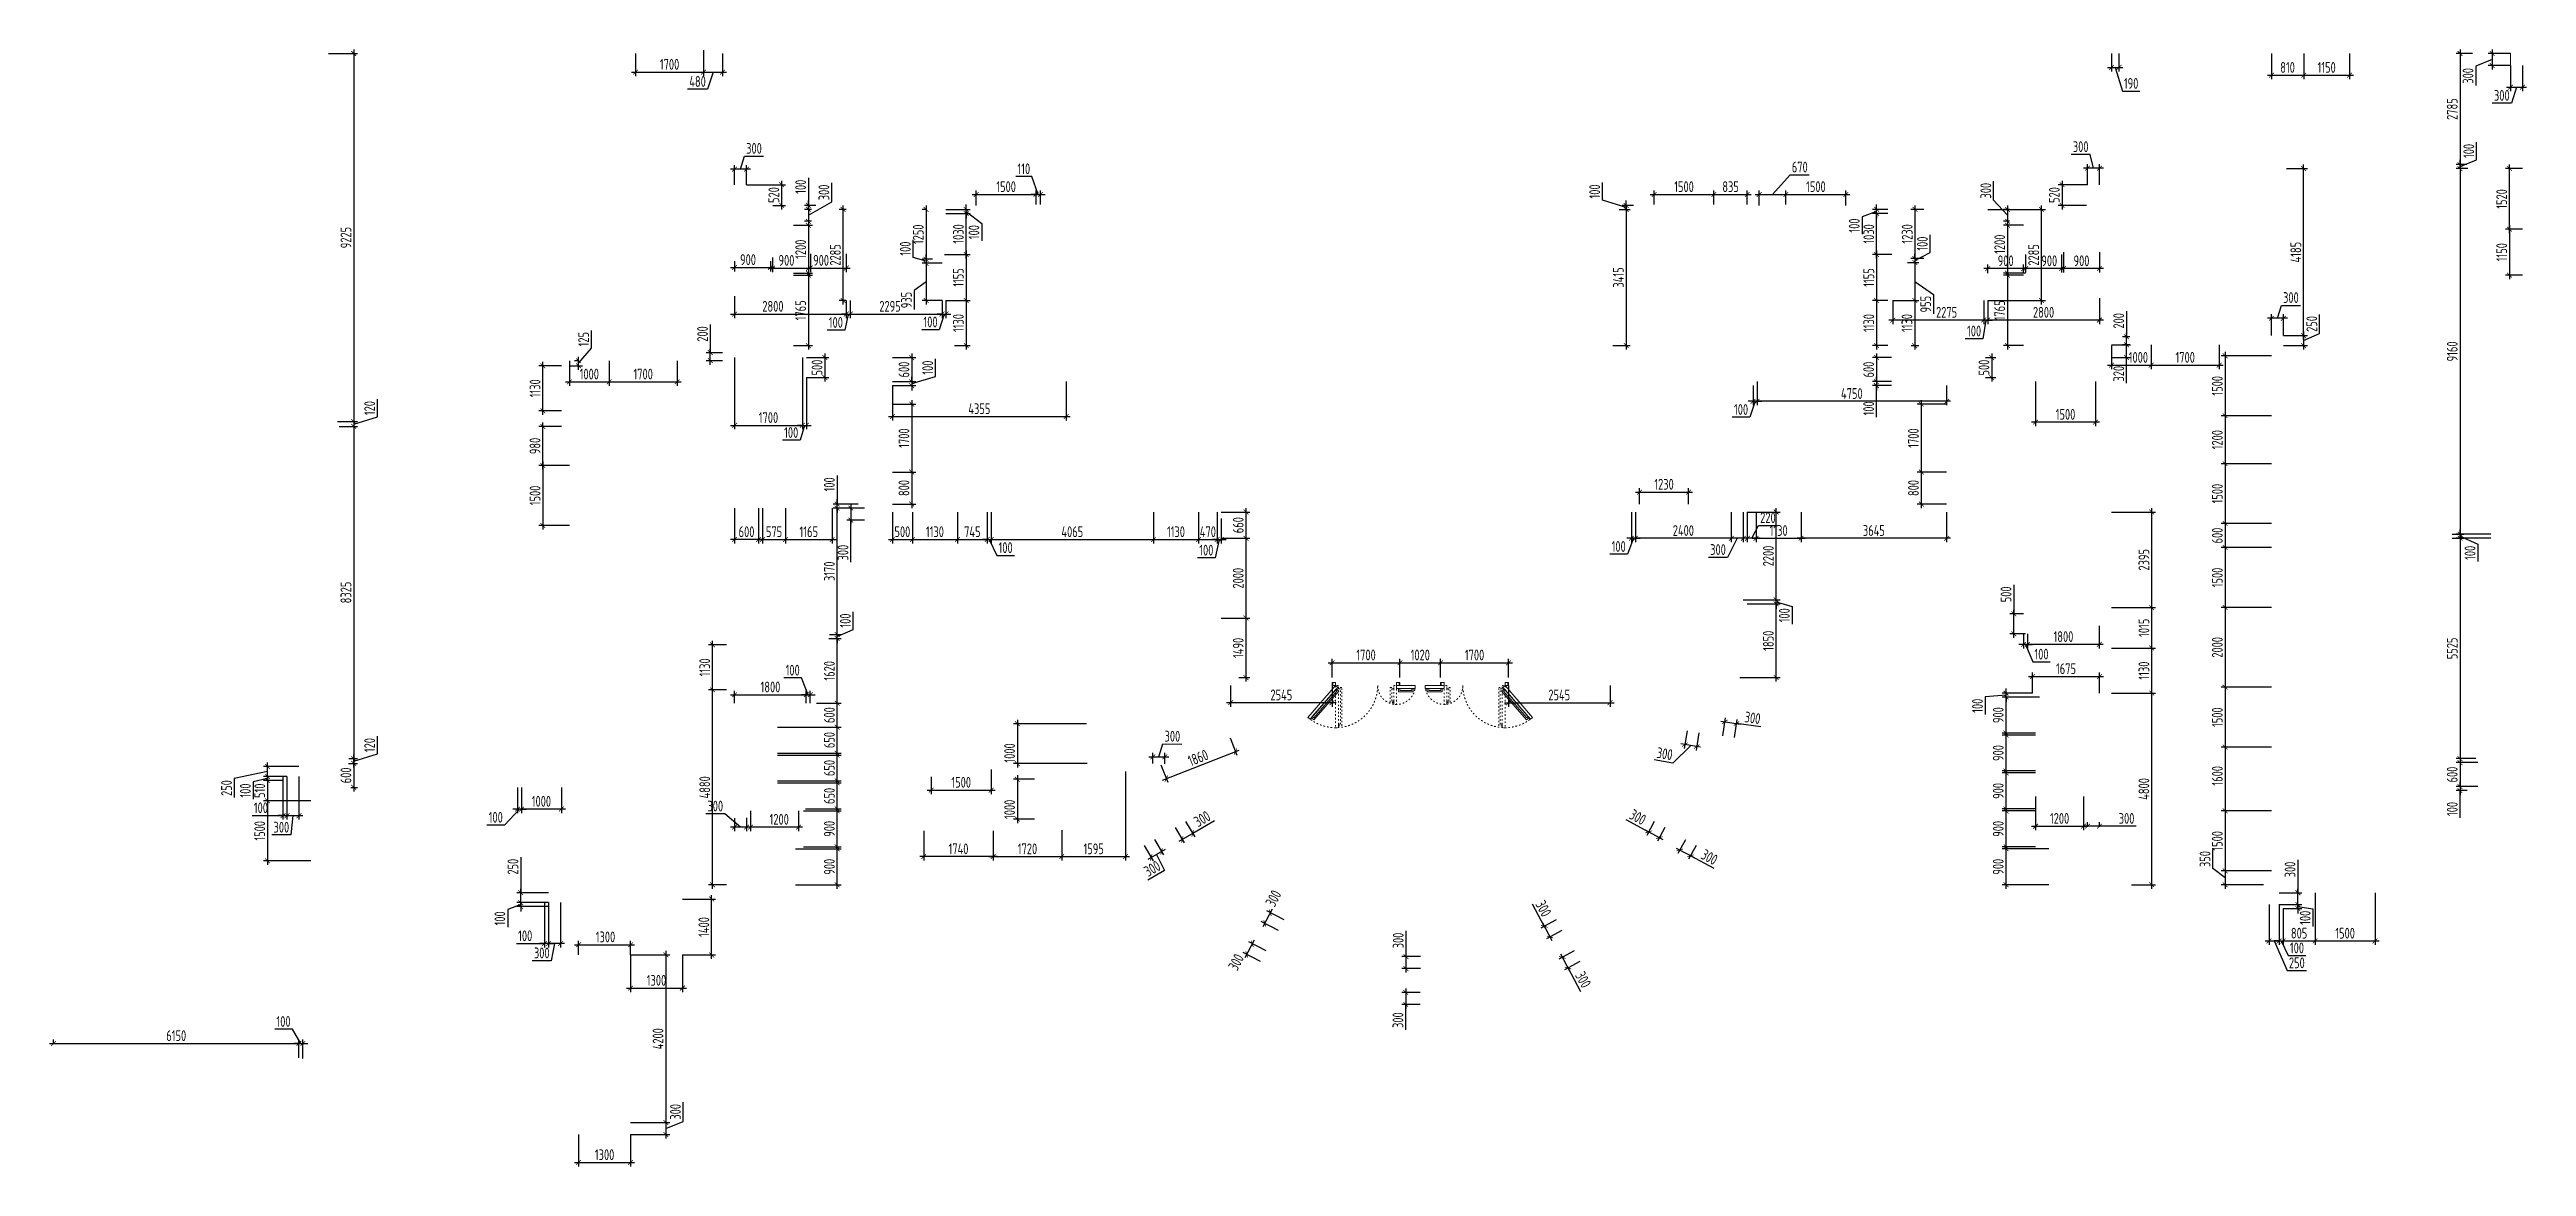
# Model space of a CAD drawing. Header units: millimetres. Extents: x -350007 to 535970, y -888 to 198380.
# Drawn here: x -211804 to -149739, y 54595 to 82586 of the extents above; entities that cross this region are included whole.
import ezdxf

# ---------------------------------------------------------------- set-up
doc = ezdxf.new("R2010")
doc.units = ezdxf.units.MM
doc.linetypes.add('ACAD_ISO03W100', pattern=[30, 12, -18])
doc.layers.add('АР_Двери', color=175, linetype='Continuous', lineweight=18)
doc.layers.add('АР_Размеры нов.', color=15, linetype='Continuous', lineweight=0)
doc.styles.add('ISOCPEUR', font='isocpeur.ttf', dxfattribs={"width": 0.7})
doc.dimstyles.new('R_100', dxfattribs={"dimtxt": 270, "dimasz": 120, "dimexe": 100, "dimexo": 0, "dimgap": 60, "dimtad": 1, "dimdec": 0, "dimrnd": 5, "dimzin": 0, "dimdsep": 46, "dimtxsty": 'ISOCPEUR', "dimblk": 'ARCHTICK', "dimcen": 0, "dimdle": 100, "dimclrd": 256, "dimclre": 256, "dimclrt": 256, "dimadec": 0, "dimazin": 0, "dimtfac": 2, "dimtdec": 0, "dimtofl": 0, "dimtmove": 1, "dimatfit": 3, "dimfxl": 1, "dimtvp": 3, "dimtolj": 1, "dimtzin": 0, "dimarcsym": 0})

msp = doc.modelspace()

# ---------------------------------------------------------------- blocks, each defined once
blk = doc.blocks.new('_ArchTick')
at = {"color": 0, "linetype": 'ByBlock', "const_width": 0.15}
blk.add_lwpolyline([(-0.5, -0.5), (0.5, 0.5)], dxfattribs=at)
blk = doc.blocks.new('*D2849')
at = {"layer": 'АР_Размеры нов.', "lineweight": -2, "ltscale": 100, "transparency": 16777216}
for p, q in [((-187553, 65790), (-187553, 64590)), ((-185824, 65690), (-187653, 65690)), ((-185801, 64690), (-187653, 64690))]:
    blk.add_line(p, q, dxfattribs=at)
at = {"layer": 'АР_Размеры нов.', "lineweight": -2, "ltscale": 100, "transparency": 16777216, "xscale": 120, "yscale": 120, "zscale": 120}
for p, rotation in [((-187553, 65690), 90), ((-187553, 64690), 270)]:
    blk.add_blockref('_ArchTick', p, dxfattribs=dict(at, rotation=rotation))
at = {"layer": 'АР_Размеры нов.', "ltscale": 100, "transparency": 16777216, "insert": (-187748, 64958), "char_height": 270, "attachment_point": 5, "rotation": 90, "style": 'ISOCPEUR'}
blk.add_mtext('\\A1;1000', dxfattribs=at)
blk = doc.blocks.new('*D2850')
at = {"layer": 'АР_Размеры нов.', "lineweight": -2, "ltscale": 100, "transparency": 16777216}
for p, q in [((-187125, 64298), (-187653, 64298)), ((-187553, 64398), (-187553, 63200)), ((-187125, 63300), (-187653, 63300))]:
    blk.add_line(p, q, dxfattribs=at)
at = {"layer": 'АР_Размеры нов.', "lineweight": -2, "ltscale": 100, "transparency": 16777216, "xscale": 120, "yscale": 120, "zscale": 120}
for p, rotation in [((-187553, 64298), 90), ((-187553, 63300), 270)]:
    blk.add_blockref('_ArchTick', p, dxfattribs=dict(at, rotation=rotation))
at = {"layer": 'АР_Размеры нов.', "ltscale": 100, "transparency": 16777216, "insert": (-187748, 63545), "char_height": 270, "attachment_point": 5, "rotation": 90, "style": 'ISOCPEUR'}
blk.add_mtext('\\A1;1000', dxfattribs=at)
blk = doc.blocks.new('*D2851')
at = {"layer": 'АР_Размеры нов.', "lineweight": -2, "ltscale": 100, "transparency": 16777216}
for p, q in [((-188159, 63004), (-188159, 62260)), ((-186439, 63021), (-186439, 62260)), ((-188259, 62360), (-186339, 62360))]:
    blk.add_line(p, q, dxfattribs=at)
at = {"layer": 'АР_Размеры нов.', "lineweight": -2, "ltscale": 100, "transparency": 16777216, "xscale": 120, "yscale": 120, "zscale": 120, "rotation": 180}
blk.add_blockref('_ArchTick', (-188159, 62360), dxfattribs=at)
at = {"layer": 'АР_Размеры нов.', "lineweight": -2, "ltscale": 100, "transparency": 16777216, "xscale": 120, "yscale": 120, "zscale": 120}
blk.add_blockref('_ArchTick', (-186439, 62360), dxfattribs=at)
at = {"layer": 'АР_Размеры нов.', "ltscale": 100, "transparency": 16777216, "insert": (-187299, 62555), "char_height": 270, "attachment_point": 5, "style": 'ISOCPEUR'}
blk.add_mtext('\\A1;1720', dxfattribs=at)
blk = doc.blocks.new('*D2852')
at = {"layer": 'АР_Размеры нов.', "lineweight": -2, "ltscale": 100, "transparency": 16777216}
for p, q in [((-189811, 64028), (-188110, 64028)), ((-189711, 64360), (-189711, 63928)), ((-188210, 64540), (-188210, 63928))]:
    blk.add_line(p, q, dxfattribs=at)
at = {"layer": 'АР_Размеры нов.', "lineweight": -2, "ltscale": 100, "transparency": 16777216, "xscale": 120, "yscale": 120, "zscale": 120, "rotation": 180}
blk.add_blockref('_ArchTick', (-189711, 64028), dxfattribs=at)
at = {"layer": 'АР_Размеры нов.', "lineweight": -2, "ltscale": 100, "transparency": 16777216, "xscale": 120, "yscale": 120, "zscale": 120}
blk.add_blockref('_ArchTick', (-188210, 64028), dxfattribs=at)
at = {"layer": 'АР_Размеры нов.', "ltscale": 100, "transparency": 16777216, "insert": (-188960, 64223), "char_height": 270, "attachment_point": 5, "style": 'ISOCPEUR'}
blk.add_mtext('\\A1;1500', dxfattribs=at)
blk = doc.blocks.new('*D2853')
at = {"layer": 'АР_Размеры нов.', "lineweight": -2, "ltscale": 100, "transparency": 16777216}
for p, q in [((-189897, 63010), (-189897, 62260)), ((-188159, 63004), (-188159, 62260)), ((-188059, 62360), (-189997, 62360))]:
    blk.add_line(p, q, dxfattribs=at)
at = {"layer": 'АР_Размеры нов.', "lineweight": -2, "ltscale": 100, "transparency": 16777216, "xscale": 120, "yscale": 120, "zscale": 120, "rotation": 180}
blk.add_blockref('_ArchTick', (-189897, 62360), dxfattribs=at)
at = {"layer": 'АР_Размеры нов.', "lineweight": -2, "ltscale": 100, "transparency": 16777216, "xscale": 120, "yscale": 120, "zscale": 120}
blk.add_blockref('_ArchTick', (-188159, 62360), dxfattribs=at)
at = {"layer": 'АР_Размеры нов.', "ltscale": 100, "transparency": 16777216, "insert": (-189028, 62555), "char_height": 270, "attachment_point": 5, "style": 'ISOCPEUR'}
blk.add_mtext('\\A1;1740', dxfattribs=at)
blk = doc.blocks.new('*D2854')
at = {"layer": 'АР_Размеры нов.', "lineweight": -2, "ltscale": 100, "transparency": 16777216}
for p, q in [((-184843, 64491), (-184843, 62260)), ((-186439, 63021), (-186439, 62260)), ((-186539, 62360), (-184743, 62360))]:
    blk.add_line(p, q, dxfattribs=at)
at = {"layer": 'АР_Размеры нов.', "lineweight": -2, "ltscale": 100, "transparency": 16777216, "xscale": 120, "yscale": 120, "zscale": 120, "rotation": 180}
blk.add_blockref('_ArchTick', (-186439, 62360), dxfattribs=at)
at = {"layer": 'АР_Размеры нов.', "lineweight": -2, "ltscale": 100, "transparency": 16777216, "xscale": 120, "yscale": 120, "zscale": 120}
blk.add_blockref('_ArchTick', (-184843, 62360), dxfattribs=at)
at = {"layer": 'АР_Размеры нов.', "ltscale": 100, "transparency": 16777216, "insert": (-185641, 62555), "char_height": 270, "attachment_point": 5, "style": 'ISOCPEUR'}
blk.add_mtext('\\A1;1595', dxfattribs=at)
blk = doc.blocks.new('*D2855')
at = {"layer": 'АР_Размеры нов.', "lineweight": -2, "ltscale": 100, "transparency": 16777216}
for p, q in [((-182221, 65339), (-182050, 64900)), ((-183955, 64660), (-183784, 64222)), ((-183914, 64278), (-181993, 65030))]:
    blk.add_line(p, q, dxfattribs=at)
at = {"layer": 'АР_Размеры нов.', "lineweight": -2, "ltscale": 100, "transparency": 16777216, "xscale": 120, "yscale": 120, "zscale": 120}
for p, rotation in [((-182086, 64994), 21.37214151728264), ((-183820, 64315), 201.3721415172826)]:
    blk.add_blockref('_ArchTick', p, dxfattribs=dict(at, rotation=rotation))
at = {"layer": 'АР_Размеры нов.', "ltscale": 100, "transparency": 16777216, "insert": (-183024, 64836), "char_height": 270, "attachment_point": 5, "rotation": 21.37214, "style": 'ISOCPEUR'}
blk.add_mtext('\\A1;1860', dxfattribs=at)
blk = doc.blocks.new('*D2856')
at = {"layer": 'АР_Размеры нов.', "lineweight": -2, "ltscale": 100, "transparency": 16777216}
for p, q in [((-179766, 67218), (-177866, 67218)), ((-179666, 66846), (-179666, 67318)), ((-177966, 66846), (-177966, 67318))]:
    blk.add_line(p, q, dxfattribs=at)
at = {"layer": 'АР_Размеры нов.', "lineweight": -2, "ltscale": 100, "transparency": 16777216, "xscale": 120, "yscale": 120, "zscale": 120, "rotation": 180}
blk.add_blockref('_ArchTick', (-179666, 67218), dxfattribs=at)
at = {"layer": 'АР_Размеры нов.', "lineweight": -2, "ltscale": 100, "transparency": 16777216, "xscale": 120, "yscale": 120, "zscale": 120}
blk.add_blockref('_ArchTick', (-177966, 67218), dxfattribs=at)
at = {"layer": 'АР_Размеры нов.', "ltscale": 100, "transparency": 16777216, "insert": (-178816, 67413), "char_height": 270, "attachment_point": 5, "style": 'ISOCPEUR'}
blk.add_mtext('\\A1;1700', dxfattribs=at)
blk = doc.blocks.new('дв.1700')
at = {"layer": 'АР_Двери'}
for points in [[(-87, 0), (-87, -80), (-70, -80), (-70, 0), (-87, 0)], [(-70, -80), (-70, 0), (0, 0), (0, -30), (0, -30), (0, -80), (-70, -80)], [(1596, -80), (1596, 0), (1526, 0), (1526, -30), (1526, -30), (1526, -80), (1596, -80)], [(1613, 0), (1613, -80), (1596, -80), (1596, 0), (1613, 0)]]:
    blk.add_lwpolyline(points, dxfattribs=at)
for points in [[(0, -80), (-692, -876), (-639, -922), (53, -126)], [(20, -164), (-606, -884), (-542, -940), (84, -219)], [(-3, -190), (-583, -858), (-546, -890), (35, -223)], [(1997, -150), (1526, -150), (1526, -80), (1997, -80)], [(1947, -235), (1576, -235), (1576, -150), (1947, -150)], [(1912, -200), (1611, -200), (1611, -150), (1912, -150)]]:
    blk.add_lwpolyline(points, close=True, dxfattribs=at)
at = {"layer": 'АР_Двери', "linetype": 'ACAD_ISO03W100', "ltscale": 3}
for points in [[(0, -80), (0, -1135), (70, -1135), (70, -80)], [(1456, -551), (1456, -80), (1526, -80), (1526, -551)]]:
    blk.add_lwpolyline(points, close=True, dxfattribs=at)
for points in [[(70, -1050), (70, -1085), (155, -1085), (155, -130), (70, -130), (70, -165)], [(70, -1050), (120, -1050), (120, -165), (70, -165)], [(1456, -466), (1456, -501), (1371, -501), (1371, -130), (1456, -130), (1456, -165)], [(1456, -466), (1406, -466), (1406, -165), (1456, -165)]]:
    blk.add_lwpolyline(points, dxfattribs=at)
for centre, radius, start, end in [((0, -80), 1055, 228.99999, 0), ((1526, -80), 471, 180, 351.4758)]:
    blk.add_arc(centre, radius, start, end, dxfattribs=at)
blk = doc.blocks.new('*D2857')
at = {"layer": 'АР_Размеры нов.', "lineweight": -2, "ltscale": 100, "transparency": 16777216}
for p, q in [((-177047, 67218), (-175147, 67218)), ((-176947, 66846), (-176947, 67318)), ((-175247, 66846), (-175247, 67318))]:
    blk.add_line(p, q, dxfattribs=at)
at = {"layer": 'АР_Размеры нов.', "lineweight": -2, "ltscale": 100, "transparency": 16777216, "xscale": 120, "yscale": 120, "zscale": 120, "rotation": 180}
blk.add_blockref('_ArchTick', (-176947, 67218), dxfattribs=at)
at = {"layer": 'АР_Размеры нов.', "lineweight": -2, "ltscale": 100, "transparency": 16777216, "xscale": 120, "yscale": 120, "zscale": 120}
blk.add_blockref('_ArchTick', (-175247, 67218), dxfattribs=at)
at = {"layer": 'АР_Размеры нов.', "ltscale": 100, "transparency": 16777216, "insert": (-176097, 67413), "char_height": 270, "attachment_point": 5, "style": 'ISOCPEUR'}
blk.add_mtext('\\A1;1700', dxfattribs=at)
blk = doc.blocks.new('*D2858')
at = {"layer": 'АР_Размеры нов.', "lineweight": -2, "ltscale": 100, "transparency": 16777216}
for p, q in [((-190184, 70996), (-190184, 70206)), ((-189054, 70996), (-189054, 70206)), ((-190284, 70306), (-188954, 70306))]:
    blk.add_line(p, q, dxfattribs=at)
at = {"layer": 'АР_Размеры нов.', "lineweight": -2, "ltscale": 100, "transparency": 16777216, "xscale": 120, "yscale": 120, "zscale": 120, "rotation": 180}
blk.add_blockref('_ArchTick', (-190184, 70306), dxfattribs=at)
at = {"layer": 'АР_Размеры нов.', "lineweight": -2, "ltscale": 100, "transparency": 16777216, "xscale": 120, "yscale": 120, "zscale": 120}
blk.add_blockref('_ArchTick', (-189054, 70306), dxfattribs=at)
at = {"layer": 'АР_Размеры нов.', "ltscale": 100, "transparency": 16777216, "insert": (-189619, 70501), "char_height": 270, "attachment_point": 5, "style": 'ISOCPEUR'}
blk.add_mtext('\\A1;1130', dxfattribs=at)
blk = doc.blocks.new('*D2859')
at = {"layer": 'АР_Размеры нов.', "lineweight": -2, "ltscale": 100, "transparency": 16777216}
for p, q in [((-190684, 73698), (-190100, 73698)), ((-190200, 73798), (-190200, 71898)), ((-190684, 71998), (-190100, 71998))]:
    blk.add_line(p, q, dxfattribs=at)
at = {"layer": 'АР_Размеры нов.', "lineweight": -2, "ltscale": 100, "transparency": 16777216, "xscale": 120, "yscale": 120, "zscale": 120}
for p, rotation in [((-190200, 73698), 90), ((-190200, 71998), 270)]:
    blk.add_blockref('_ArchTick', p, dxfattribs=dict(at, rotation=rotation))
at = {"layer": 'АР_Размеры нов.', "ltscale": 100, "transparency": 16777216, "insert": (-190395, 72848), "char_height": 270, "attachment_point": 5, "rotation": 90, "style": 'ISOCPEUR'}
blk.add_mtext('\\A1;1700', dxfattribs=at)
blk = doc.blocks.new('*D2860')
at = {"layer": 'АР_Размеры нов.', "lineweight": -2, "ltscale": 100, "transparency": 16777216}
for p, q in [((-193363, 71096), (-193363, 70206)), ((-192196, 71096), (-192196, 70206)), ((-193463, 70306), (-192096, 70306))]:
    blk.add_line(p, q, dxfattribs=at)
at = {"layer": 'АР_Размеры нов.', "lineweight": -2, "ltscale": 100, "transparency": 16777216, "xscale": 120, "yscale": 120, "zscale": 120, "rotation": 180}
blk.add_blockref('_ArchTick', (-193363, 70306), dxfattribs=at)
at = {"layer": 'АР_Размеры нов.', "lineweight": -2, "ltscale": 100, "transparency": 16777216, "xscale": 120, "yscale": 120, "zscale": 120}
blk.add_blockref('_ArchTick', (-192196, 70306), dxfattribs=at)
at = {"layer": 'АР_Размеры нов.', "ltscale": 100, "transparency": 16777216, "insert": (-192780, 70501), "char_height": 270, "attachment_point": 5, "style": 'ISOCPEUR'}
blk.add_mtext('\\A1;1165', dxfattribs=at)
blk = doc.blocks.new('*D2861')
at = {"layer": 'АР_Размеры нов.', "lineweight": -2, "ltscale": 100, "transparency": 16777216}
for p, q in [((-205254, 63756), (-206441, 63756)), ((-206341, 63856), (-206341, 62156)), ((-205254, 62256), (-206441, 62256))]:
    blk.add_line(p, q, dxfattribs=at)
at = {"layer": 'АР_Размеры нов.', "lineweight": -2, "ltscale": 100, "transparency": 16777216, "xscale": 120, "yscale": 120, "zscale": 120}
for p, rotation in [((-206341, 63756), 90), ((-206341, 62256), 270)]:
    blk.add_blockref('_ArchTick', p, dxfattribs=dict(at, rotation=rotation))
at = {"layer": 'АР_Размеры нов.', "ltscale": 100, "transparency": 16777216, "insert": (-206536, 63006), "char_height": 270, "attachment_point": 5, "rotation": 90, "style": 'ISOCPEUR'}
blk.add_mtext('\\A1;1500', dxfattribs=at)
blk = doc.blocks.new('*D2862')
at = {"layer": 'АР_Размеры нов.', "lineweight": -2, "ltscale": 100, "transparency": 16777216}
for p, q in [((-198779, 72161), (-199543, 72161)), ((-199443, 72261), (-199443, 70561)), ((-198779, 70661), (-199543, 70661))]:
    blk.add_line(p, q, dxfattribs=at)
at = {"layer": 'АР_Размеры нов.', "lineweight": -2, "ltscale": 100, "transparency": 16777216, "xscale": 120, "yscale": 120, "zscale": 120}
for p, rotation in [((-199443, 72161), 90), ((-199443, 70661), 270)]:
    blk.add_blockref('_ArchTick', p, dxfattribs=dict(at, rotation=rotation))
at = {"layer": 'АР_Размеры нов.', "ltscale": 100, "transparency": 16777216, "insert": (-199638, 71411), "char_height": 270, "attachment_point": 5, "rotation": 90, "style": 'ISOCPEUR'}
blk.add_mtext('\\A1;1500', dxfattribs=at)
blk = doc.blocks.new('*D2863')
at = {"layer": 'АР_Размеры нов.', "lineweight": -2, "ltscale": 100, "transparency": 16777216}
for p, q in [((-198979, 74661), (-199543, 74661)), ((-199443, 73431), (-199443, 74761)), ((-198979, 73531), (-199543, 73531))]:
    blk.add_line(p, q, dxfattribs=at)
at = {"layer": 'АР_Размеры нов.', "lineweight": -2, "ltscale": 100, "transparency": 16777216, "xscale": 120, "yscale": 120, "zscale": 120}
for p, rotation in [((-199443, 74661), 90), ((-199443, 73531), 270)]:
    blk.add_blockref('_ArchTick', p, dxfattribs=dict(at, rotation=rotation))
at = {"layer": 'АР_Размеры нов.', "ltscale": 100, "transparency": 16777216, "insert": (-199638, 74096), "char_height": 270, "attachment_point": 5, "rotation": 90, "style": 'ISOCPEUR'}
blk.add_mtext('\\A1;1130', dxfattribs=at)
blk = doc.blocks.new('*D2864')
at = {"layer": 'АР_Размеры нов.', "lineweight": -2, "ltscale": 100, "transparency": 16777216}
for p, q in [((-197779, 74786), (-197779, 74157)), ((-196079, 74786), (-196079, 74157)), ((-197879, 74257), (-195979, 74257))]:
    blk.add_line(p, q, dxfattribs=at)
at = {"layer": 'АР_Размеры нов.', "lineweight": -2, "ltscale": 100, "transparency": 16777216, "xscale": 120, "yscale": 120, "zscale": 120, "rotation": 180}
blk.add_blockref('_ArchTick', (-197779, 74257), dxfattribs=at)
at = {"layer": 'АР_Размеры нов.', "lineweight": -2, "ltscale": 100, "transparency": 16777216, "xscale": 120, "yscale": 120, "zscale": 120}
blk.add_blockref('_ArchTick', (-196079, 74257), dxfattribs=at)
at = {"layer": 'АР_Размеры нов.', "ltscale": 100, "transparency": 16777216, "insert": (-196929, 74452), "char_height": 270, "attachment_point": 5, "style": 'ISOCPEUR'}
blk.add_mtext('\\A1;1700', dxfattribs=at)
blk = doc.blocks.new('*D2865')
at = {"layer": 'АР_Размеры нов.', "lineweight": -2, "ltscale": 100, "transparency": 16777216}
for p, q in [((-188685, 78954), (-186985, 78954)), ((-188585, 78680), (-188585, 79054)), ((-187085, 78700), (-187085, 79054))]:
    blk.add_line(p, q, dxfattribs=at)
at = {"layer": 'АР_Размеры нов.', "lineweight": -2, "ltscale": 100, "transparency": 16777216, "xscale": 120, "yscale": 120, "zscale": 120, "rotation": 180}
blk.add_blockref('_ArchTick', (-188585, 78954), dxfattribs=at)
at = {"layer": 'АР_Размеры нов.', "lineweight": -2, "ltscale": 100, "transparency": 16777216, "xscale": 120, "yscale": 120, "zscale": 120}
blk.add_blockref('_ArchTick', (-187085, 78954), dxfattribs=at)
at = {"layer": 'АР_Размеры нов.', "ltscale": 100, "transparency": 16777216, "insert": (-187835, 79149), "char_height": 270, "attachment_point": 5, "style": 'ISOCPEUR'}
blk.add_mtext('\\A1;1500', dxfattribs=at)
blk = doc.blocks.new('*D2866')
at = {"layer": 'АР_Размеры нов.', "lineweight": -2, "ltscale": 100, "transparency": 16777216}
for p, q in [((-195418, 82566), (-195418, 81919)), ((-197218, 82019), (-195318, 82019)), ((-197118, 82486), (-197118, 81919))]:
    blk.add_line(p, q, dxfattribs=at)
at = {"layer": 'АР_Размеры нов.', "lineweight": -2, "ltscale": 100, "transparency": 16777216, "xscale": 120, "yscale": 120, "zscale": 120, "rotation": 180}
blk.add_blockref('_ArchTick', (-197118, 82019), dxfattribs=at)
at = {"layer": 'АР_Размеры нов.', "lineweight": -2, "ltscale": 100, "transparency": 16777216, "xscale": 120, "yscale": 120, "zscale": 120}
blk.add_blockref('_ArchTick', (-195418, 82019), dxfattribs=at)
at = {"layer": 'АР_Размеры нов.', "ltscale": 100, "transparency": 16777216, "insert": (-196268, 82214), "char_height": 270, "attachment_point": 5, "style": 'ISOCPEUR'}
blk.add_mtext('\\A1;1700', dxfattribs=at)
blk = doc.blocks.new('*D2867')
at = {"layer": 'АР_Размеры нов.', "lineweight": -2, "ltscale": 100, "transparency": 16777216}
for p, q in [((-189341, 78479), (-188735, 78479)), ((-188835, 77349), (-188835, 78579)), ((-189381, 77449), (-188735, 77449))]:
    blk.add_line(p, q, dxfattribs=at)
at = {"layer": 'АР_Размеры нов.', "lineweight": -2, "ltscale": 100, "transparency": 16777216, "xscale": 120, "yscale": 120, "zscale": 120}
for p, rotation in [((-188835, 78479), 90), ((-188835, 77449), 270)]:
    blk.add_blockref('_ArchTick', p, dxfattribs=dict(at, rotation=rotation))
at = {"layer": 'АР_Размеры нов.', "ltscale": 100, "transparency": 16777216, "insert": (-189030, 77964), "char_height": 270, "attachment_point": 5, "rotation": 90, "style": 'ISOCPEUR'}
blk.add_mtext('\\A1;1030', dxfattribs=at)
blk = doc.blocks.new('*D2868')
at = {"layer": 'АР_Размеры нов.', "lineweight": -2, "ltscale": 100, "transparency": 16777216}
for p, q in [((-171698, 78954), (-169998, 78954)), ((-171598, 78700), (-171598, 79054)), ((-170098, 78700), (-170098, 79054))]:
    blk.add_line(p, q, dxfattribs=at)
at = {"layer": 'АР_Размеры нов.', "lineweight": -2, "ltscale": 100, "transparency": 16777216, "xscale": 120, "yscale": 120, "zscale": 120, "rotation": 180}
blk.add_blockref('_ArchTick', (-171598, 78954), dxfattribs=at)
at = {"layer": 'АР_Размеры нов.', "lineweight": -2, "ltscale": 100, "transparency": 16777216, "xscale": 120, "yscale": 120, "zscale": 120}
blk.add_blockref('_ArchTick', (-170098, 78954), dxfattribs=at)
at = {"layer": 'АР_Размеры нов.', "ltscale": 100, "transparency": 16777216, "insert": (-170848, 79149), "char_height": 270, "attachment_point": 5, "style": 'ISOCPEUR'}
blk.add_mtext('\\A1;1500', dxfattribs=at)
blk = doc.blocks.new('*D2869')
at = {"layer": 'АР_Размеры нов.', "lineweight": -2, "ltscale": 100, "transparency": 16777216}
for p, q in [((-168394, 78954), (-166694, 78954)), ((-168294, 78700), (-168294, 79054)), ((-166794, 78680), (-166794, 79054))]:
    blk.add_line(p, q, dxfattribs=at)
at = {"layer": 'АР_Размеры нов.', "lineweight": -2, "ltscale": 100, "transparency": 16777216, "xscale": 120, "yscale": 120, "zscale": 120, "rotation": 180}
blk.add_blockref('_ArchTick', (-168294, 78954), dxfattribs=at)
at = {"layer": 'АР_Размеры нов.', "lineweight": -2, "ltscale": 100, "transparency": 16777216, "xscale": 120, "yscale": 120, "zscale": 120}
blk.add_blockref('_ArchTick', (-166794, 78954), dxfattribs=at)
at = {"layer": 'АР_Размеры нов.', "ltscale": 100, "transparency": 16777216, "insert": (-167544, 79149), "char_height": 270, "attachment_point": 5, "style": 'ISOCPEUR'}
blk.add_mtext('\\A1;1500', dxfattribs=at)
blk = doc.blocks.new('*D2870')
at = {"layer": 'АР_Размеры нов.', "lineweight": -2, "ltscale": 100, "transparency": 16777216}
for p, q in [((-166023, 76396), (-166023, 75066)), ((-165737, 76296), (-166123, 76296)), ((-165737, 75166), (-166123, 75166))]:
    blk.add_line(p, q, dxfattribs=at)
at = {"layer": 'АР_Размеры нов.', "lineweight": -2, "ltscale": 100, "transparency": 16777216, "xscale": 120, "yscale": 120, "zscale": 120}
for p, rotation in [((-166023, 76296), 90), ((-166023, 75166), 270)]:
    blk.add_blockref('_ArchTick', p, dxfattribs=dict(at, rotation=rotation))
at = {"layer": 'АР_Размеры нов.', "ltscale": 100, "transparency": 16777216, "insert": (-166218, 75731), "char_height": 270, "attachment_point": 5, "rotation": 90, "style": 'ISOCPEUR'}
blk.add_mtext('\\A1;1130', dxfattribs=at)
blk = doc.blocks.new('*D2871')
at = {"layer": 'АР_Размеры нов.', "lineweight": -2, "ltscale": 100, "transparency": 16777216}
for p, q in [((-165737, 78479), (-166123, 78479)), ((-166023, 77349), (-166023, 78579)), ((-165637, 77449), (-166123, 77449))]:
    blk.add_line(p, q, dxfattribs=at)
at = {"layer": 'АР_Размеры нов.', "lineweight": -2, "ltscale": 100, "transparency": 16777216, "xscale": 120, "yscale": 120, "zscale": 120}
for p, rotation in [((-166023, 78479), 90), ((-166023, 77449), 270)]:
    blk.add_blockref('_ArchTick', p, dxfattribs=dict(at, rotation=rotation))
at = {"layer": 'АР_Размеры нов.', "ltscale": 100, "transparency": 16777216, "insert": (-166218, 77964), "char_height": 270, "attachment_point": 5, "rotation": 90, "style": 'ISOCPEUR'}
blk.add_mtext('\\A1;1030', dxfattribs=at)
blk = doc.blocks.new('*D2872')
at = {"layer": 'АР_Размеры нов.', "lineweight": -2, "ltscale": 100, "transparency": 16777216}
for p, q in [((-159140, 75186), (-159140, 74576)), ((-157440, 75186), (-157440, 74576)), ((-159240, 74676), (-157340, 74676))]:
    blk.add_line(p, q, dxfattribs=at)
at = {"layer": 'АР_Размеры нов.', "lineweight": -2, "ltscale": 100, "transparency": 16777216, "xscale": 120, "yscale": 120, "zscale": 120, "rotation": 180}
blk.add_blockref('_ArchTick', (-159140, 74676), dxfattribs=at)
at = {"layer": 'АР_Размеры нов.', "lineweight": -2, "ltscale": 100, "transparency": 16777216, "xscale": 120, "yscale": 120, "zscale": 120}
blk.add_blockref('_ArchTick', (-157440, 74676), dxfattribs=at)
at = {"layer": 'АР_Размеры нов.', "ltscale": 100, "transparency": 16777216, "insert": (-158290, 74871), "char_height": 270, "attachment_point": 5, "style": 'ISOCPEUR'}
blk.add_mtext('\\A1;1700', dxfattribs=at)
blk = doc.blocks.new('*D2873')
at = {"layer": 'АР_Размеры нов.', "lineweight": -2, "ltscale": 100, "transparency": 16777216}
for p, q in [((-164269, 73698), (-165004, 73698)), ((-164904, 73798), (-164904, 71898)), ((-164269, 71998), (-165004, 71998))]:
    blk.add_line(p, q, dxfattribs=at)
at = {"layer": 'АР_Размеры нов.', "lineweight": -2, "ltscale": 100, "transparency": 16777216, "xscale": 120, "yscale": 120, "zscale": 120}
for p, rotation in [((-164904, 73698), 90), ((-164904, 71998), 270)]:
    blk.add_blockref('_ArchTick', p, dxfattribs=dict(at, rotation=rotation))
at = {"layer": 'АР_Размеры нов.', "ltscale": 100, "transparency": 16777216, "insert": (-165099, 72848), "char_height": 270, "attachment_point": 5, "rotation": 90, "style": 'ISOCPEUR'}
blk.add_mtext('\\A1;1700', dxfattribs=at)
blk = doc.blocks.new('*D2874')
at = {"layer": 'АР_Размеры нов.', "lineweight": -2, "ltscale": 100, "transparency": 16777216}
for p, q in [((-172064, 71496), (-170634, 71496)), ((-171964, 71196), (-171964, 71596)), ((-170734, 71196), (-170734, 71596))]:
    blk.add_line(p, q, dxfattribs=at)
at = {"layer": 'АР_Размеры нов.', "lineweight": -2, "ltscale": 100, "transparency": 16777216, "xscale": 120, "yscale": 120, "zscale": 120, "rotation": 180}
blk.add_blockref('_ArchTick', (-171964, 71496), dxfattribs=at)
at = {"layer": 'АР_Размеры нов.', "lineweight": -2, "ltscale": 100, "transparency": 16777216, "xscale": 120, "yscale": 120, "zscale": 120}
blk.add_blockref('_ArchTick', (-170734, 71496), dxfattribs=at)
at = {"layer": 'АР_Размеры нов.', "ltscale": 100, "transparency": 16777216, "insert": (-171349, 71691), "char_height": 270, "attachment_point": 5, "style": 'ISOCPEUR'}
blk.add_mtext('\\A1;1230', dxfattribs=at)
blk = doc.blocks.new('*D2875')
at = {"layer": 'АР_Размеры нов.', "lineweight": -2, "ltscale": 100, "transparency": 16777216}
for p, q in [((-156129, 74909), (-157390, 74909)), ((-157290, 75009), (-157290, 73309)), ((-156129, 73409), (-157390, 73409))]:
    blk.add_line(p, q, dxfattribs=at)
at = {"layer": 'АР_Размеры нов.', "lineweight": -2, "ltscale": 100, "transparency": 16777216, "xscale": 120, "yscale": 120, "zscale": 120}
for p, rotation in [((-157290, 74909), 90), ((-157290, 73409), 270)]:
    blk.add_blockref('_ArchTick', p, dxfattribs=dict(at, rotation=rotation))
at = {"layer": 'АР_Размеры нов.', "ltscale": 100, "transparency": 16777216, "insert": (-157485, 74159), "char_height": 270, "attachment_point": 5, "rotation": 90, "style": 'ISOCPEUR'}
blk.add_mtext('\\A1;1500', dxfattribs=at)
blk = doc.blocks.new('*D2876')
at = {"layer": 'АР_Размеры нов.', "lineweight": -2, "ltscale": 100, "transparency": 16777216}
for p, q in [((-156129, 73409), (-157390, 73409)), ((-157290, 73509), (-157290, 72107)), ((-156129, 72207), (-157390, 72207))]:
    blk.add_line(p, q, dxfattribs=at)
at = {"layer": 'АР_Размеры нов.', "lineweight": -2, "ltscale": 100, "transparency": 16777216, "xscale": 120, "yscale": 120, "zscale": 120}
for p, rotation in [((-157290, 73409), 90), ((-157290, 72207), 270)]:
    blk.add_blockref('_ArchTick', p, dxfattribs=dict(at, rotation=rotation))
at = {"layer": 'АР_Размеры нов.', "ltscale": 100, "transparency": 16777216, "insert": (-157485, 72808), "char_height": 270, "attachment_point": 5, "rotation": 90, "style": 'ISOCPEUR'}
blk.add_mtext('\\A1;1200', dxfattribs=at)
blk = doc.blocks.new('*D2877')
at = {"layer": 'АР_Размеры нов.', "lineweight": -2, "ltscale": 100, "transparency": 16777216}
for p, q in [((-156129, 72207), (-157390, 72207)), ((-157290, 72307), (-157290, 70607)), ((-156129, 70707), (-157390, 70707))]:
    blk.add_line(p, q, dxfattribs=at)
at = {"layer": 'АР_Размеры нов.', "lineweight": -2, "ltscale": 100, "transparency": 16777216, "xscale": 120, "yscale": 120, "zscale": 120}
for p, rotation in [((-157290, 72207), 90), ((-157290, 70707), 270)]:
    blk.add_blockref('_ArchTick', p, dxfattribs=dict(at, rotation=rotation))
at = {"layer": 'АР_Размеры нов.', "ltscale": 100, "transparency": 16777216, "insert": (-157485, 71457), "char_height": 270, "attachment_point": 5, "rotation": 90, "style": 'ISOCPEUR'}
blk.add_mtext('\\A1;1500', dxfattribs=at)
blk = doc.blocks.new('*D2878')
at = {"layer": 'АР_Размеры нов.', "lineweight": -2, "ltscale": 100, "transparency": 16777216}
for p, q in [((-157290, 70807), (-157290, 70005)), ((-156129, 70707), (-157390, 70707)), ((-156129, 70105), (-157390, 70105))]:
    blk.add_line(p, q, dxfattribs=at)
at = {"layer": 'АР_Размеры нов.', "lineweight": -2, "ltscale": 100, "transparency": 16777216, "xscale": 120, "yscale": 120, "zscale": 120}
for p, rotation in [((-157290, 70707), 90), ((-157290, 70105), 270)]:
    blk.add_blockref('_ArchTick', p, dxfattribs=dict(at, rotation=rotation))
at = {"layer": 'АР_Размеры нов.', "ltscale": 100, "transparency": 16777216, "insert": (-157485, 70406), "char_height": 270, "attachment_point": 5, "rotation": 90, "style": 'ISOCPEUR'}
blk.add_mtext('\\A1;600', dxfattribs=at)
blk = doc.blocks.new('*D2879')
at = {"layer": 'АР_Размеры нов.', "lineweight": -2, "ltscale": 100, "transparency": 16777216}
for p, q in [((-157290, 70205), (-157290, 68505)), ((-156129, 70105), (-157390, 70105)), ((-156129, 68605), (-157390, 68605))]:
    blk.add_line(p, q, dxfattribs=at)
at = {"layer": 'АР_Размеры нов.', "lineweight": -2, "ltscale": 100, "transparency": 16777216, "xscale": 120, "yscale": 120, "zscale": 120}
for p, rotation in [((-157290, 70105), 90), ((-157290, 68605), 270)]:
    blk.add_blockref('_ArchTick', p, dxfattribs=dict(at, rotation=rotation))
at = {"layer": 'АР_Размеры нов.', "ltscale": 100, "transparency": 16777216, "insert": (-157485, 69355), "char_height": 270, "attachment_point": 5, "rotation": 90, "style": 'ISOCPEUR'}
blk.add_mtext('\\A1;1500', dxfattribs=at)
blk = doc.blocks.new('*D2880')
at = {"layer": 'АР_Размеры нов.', "lineweight": -2, "ltscale": 100, "transparency": 16777216}
for p, q in [((-156129, 68605), (-157390, 68605)), ((-157290, 68705), (-157290, 66504)), ((-156129, 66604), (-157390, 66604))]:
    blk.add_line(p, q, dxfattribs=at)
at = {"layer": 'АР_Размеры нов.', "lineweight": -2, "ltscale": 100, "transparency": 16777216, "xscale": 120, "yscale": 120, "zscale": 120}
for p, rotation in [((-157290, 68605), 90), ((-157290, 66604), 270)]:
    blk.add_blockref('_ArchTick', p, dxfattribs=dict(at, rotation=rotation))
at = {"layer": 'АР_Размеры нов.', "ltscale": 100, "transparency": 16777216, "insert": (-157485, 67604), "char_height": 270, "attachment_point": 5, "rotation": 90, "style": 'ISOCPEUR'}
blk.add_mtext('\\A1;2000', dxfattribs=at)
blk = doc.blocks.new('*D2881')
at = {"layer": 'АР_Размеры нов.', "lineweight": -2, "ltscale": 100, "transparency": 16777216}
for p, q in [((-156129, 66604), (-157390, 66604)), ((-157290, 66704), (-157290, 65004)), ((-156129, 65104), (-157390, 65104))]:
    blk.add_line(p, q, dxfattribs=at)
at = {"layer": 'АР_Размеры нов.', "lineweight": -2, "ltscale": 100, "transparency": 16777216, "xscale": 120, "yscale": 120, "zscale": 120}
for p, rotation in [((-157290, 66604), 90), ((-157290, 65104), 270)]:
    blk.add_blockref('_ArchTick', p, dxfattribs=dict(at, rotation=rotation))
at = {"layer": 'АР_Размеры нов.', "ltscale": 100, "transparency": 16777216, "insert": (-157485, 65854), "char_height": 270, "attachment_point": 5, "rotation": 90, "style": 'ISOCPEUR'}
blk.add_mtext('\\A1;1500', dxfattribs=at)
blk = doc.blocks.new('*D2882')
at = {"layer": 'АР_Размеры нов.', "lineweight": -2, "ltscale": 100, "transparency": 16777216}
for p, q in [((-157290, 65204), (-157290, 63405)), ((-156129, 65104), (-157390, 65104)), ((-156129, 63505), (-157390, 63505))]:
    blk.add_line(p, q, dxfattribs=at)
at = {"layer": 'АР_Размеры нов.', "lineweight": -2, "ltscale": 100, "transparency": 16777216, "xscale": 120, "yscale": 120, "zscale": 120}
for p, rotation in [((-157290, 65104), 90), ((-157290, 63505), 270)]:
    blk.add_blockref('_ArchTick', p, dxfattribs=dict(at, rotation=rotation))
at = {"layer": 'АР_Размеры нов.', "ltscale": 100, "transparency": 16777216, "insert": (-157485, 64385), "char_height": 270, "attachment_point": 5, "rotation": 90, "style": 'ISOCPEUR'}
blk.add_mtext('\\A1;1600', dxfattribs=at)
blk = doc.blocks.new('*D2883')
at = {"layer": 'АР_Размеры нов.', "lineweight": -2, "ltscale": 100, "transparency": 16777216}
for p, q in [((-156129, 63505), (-157390, 63505)), ((-157290, 63605), (-157290, 61905)), ((-156129, 62005), (-157390, 62005))]:
    blk.add_line(p, q, dxfattribs=at)
at = {"layer": 'АР_Размеры нов.', "lineweight": -2, "ltscale": 100, "transparency": 16777216, "xscale": 120, "yscale": 120, "zscale": 120}
for p, rotation in [((-157290, 63505), 90), ((-157290, 62005), 270)]:
    blk.add_blockref('_ArchTick', p, dxfattribs=dict(at, rotation=rotation))
at = {"layer": 'АР_Размеры нов.', "ltscale": 100, "transparency": 16777216, "insert": (-157485, 62755), "char_height": 270, "attachment_point": 5, "rotation": 90, "style": 'ISOCPEUR'}
blk.add_mtext('\\A1;1500', dxfattribs=at)
blk = doc.blocks.new('*D2884')
at = {"layer": 'АР_Размеры нов.', "lineweight": -2, "ltscale": 100, "transparency": 16777216}
for p, q in [((-157597, 62059), (-157597, 62538)), ((-157290, 62105), (-157290, 61556)), ((-157290, 61831), (-157597, 62059)), ((-156129, 62005), (-157390, 62005)), ((-156329, 61656), (-157390, 61656))]:
    blk.add_line(p, q, dxfattribs=at)
at = {"layer": 'АР_Размеры нов.', "lineweight": -2, "ltscale": 100, "transparency": 16777216, "xscale": 120, "yscale": 120, "zscale": 120}
for p, rotation in [((-157290, 62005), 90), ((-157290, 61656), 270)]:
    blk.add_blockref('_ArchTick', p, dxfattribs=dict(at, rotation=rotation))
at = {"layer": 'АР_Размеры нов.', "ltscale": 100, "transparency": 16777216, "insert": (-157792, 62299), "char_height": 270, "attachment_point": 5, "rotation": 90, "style": 'ISOCPEUR'}
blk.add_mtext('\\A1;350', dxfattribs=at)
blk = doc.blocks.new('*D2886')
at = {"layer": 'АР_Размеры нов.', "lineweight": -2, "ltscale": 100, "transparency": 16777216}
for p, q in [((-169043, 70996), (-169043, 70237)), ((-167913, 70996), (-167913, 70237)), ((-169143, 70337), (-167813, 70337))]:
    blk.add_line(p, q, dxfattribs=at)
at = {"layer": 'АР_Размеры нов.', "lineweight": -2, "ltscale": 100, "transparency": 16777216, "xscale": 120, "yscale": 120, "zscale": 120, "rotation": 180}
blk.add_blockref('_ArchTick', (-169043, 70337), dxfattribs=at)
at = {"layer": 'АР_Размеры нов.', "lineweight": -2, "ltscale": 100, "transparency": 16777216, "xscale": 120, "yscale": 120, "zscale": 120}
blk.add_blockref('_ArchTick', (-167913, 70337), dxfattribs=at)
at = {"layer": 'АР_Размеры нов.', "ltscale": 100, "transparency": 16777216, "insert": (-168478, 70532), "char_height": 270, "attachment_point": 5, "style": 'ISOCPEUR'}
blk.add_mtext('\\A1;1130', dxfattribs=at)
blk = doc.blocks.new('*D2887')
at = {"layer": 'АР_Размеры нов.', "lineweight": -2, "ltscale": 100, "transparency": 16777216}
for p, q in [((-149839, 78081), (-150264, 78081)), ((-150164, 78181), (-150164, 76831)), ((-149839, 76931), (-150264, 76931))]:
    blk.add_line(p, q, dxfattribs=at)
at = {"layer": 'АР_Размеры нов.', "lineweight": -2, "ltscale": 100, "transparency": 16777216, "xscale": 120, "yscale": 120, "zscale": 120}
for p, rotation in [((-150164, 78081), 90), ((-150164, 76931), 270)]:
    blk.add_blockref('_ArchTick', p, dxfattribs=dict(at, rotation=rotation))
at = {"layer": 'АР_Размеры нов.', "ltscale": 100, "transparency": 16777216, "insert": (-150359, 77506), "char_height": 270, "attachment_point": 5, "rotation": 90, "style": 'ISOCPEUR'}
blk.add_mtext('\\A1;1150', dxfattribs=at)
blk = doc.blocks.new('*D2779')
at = {"layer": 'АР_Размеры нов.', "lineweight": -2, "ltscale": 100, "transparency": 16777216}
for p, q in [((-195518, 82019), (-194839, 82019)), ((-195418, 82486), (-195418, 81919)), ((-195179, 82019), (-195317, 81590)), ((-194939, 82486), (-194939, 81919)), ((-195317, 81590), (-195815, 81590))]:
    blk.add_line(p, q, dxfattribs=at)
at = {"layer": 'АР_Размеры нов.', "lineweight": -2, "ltscale": 100, "transparency": 16777216, "xscale": 120, "yscale": 120, "zscale": 120, "rotation": 180}
blk.add_blockref('_ArchTick', (-195418, 82019), dxfattribs=at)
at = {"layer": 'АР_Размеры нов.', "lineweight": -2, "ltscale": 100, "transparency": 16777216, "xscale": 120, "yscale": 120, "zscale": 120}
blk.add_blockref('_ArchTick', (-194939, 82019), dxfattribs=at)
at = {"layer": 'АР_Размеры нов.', "ltscale": 100, "transparency": 16777216, "insert": (-195566, 81785), "char_height": 270, "attachment_point": 5, "style": 'ISOCPEUR'}
blk.add_mtext('\\A1;480', dxfattribs=at)
blk = doc.blocks.new('*D2780')
at = {"layer": 'АР_Размеры нов.', "lineweight": -2, "ltscale": 100, "transparency": 16777216}
for p, q in [((-198779, 74786), (-198779, 74157)), ((-197779, 74786), (-197779, 74157)), ((-198879, 74257), (-197679, 74257))]:
    blk.add_line(p, q, dxfattribs=at)
at = {"layer": 'АР_Размеры нов.', "lineweight": -2, "ltscale": 100, "transparency": 16777216, "xscale": 120, "yscale": 120, "zscale": 120, "rotation": 180}
blk.add_blockref('_ArchTick', (-198779, 74257), dxfattribs=at)
at = {"layer": 'АР_Размеры нов.', "lineweight": -2, "ltscale": 100, "transparency": 16777216, "xscale": 120, "yscale": 120, "zscale": 120}
blk.add_blockref('_ArchTick', (-197779, 74257), dxfattribs=at)
at = {"layer": 'АР_Размеры нов.', "ltscale": 100, "transparency": 16777216, "insert": (-198279, 74452), "char_height": 270, "attachment_point": 5, "style": 'ISOCPEUR'}
blk.add_mtext('\\A1;1000', dxfattribs=at)
blk = doc.blocks.new('*D2781')
at = {"layer": 'АР_Размеры нов.', "lineweight": -2, "ltscale": 100, "transparency": 16777216}
for p, q in [((-199443, 72061), (-199443, 73241)), ((-198979, 73141), (-199543, 73141)), ((-198979, 72161), (-199543, 72161))]:
    blk.add_line(p, q, dxfattribs=at)
at = {"layer": 'АР_Размеры нов.', "lineweight": -2, "ltscale": 100, "transparency": 16777216, "xscale": 120, "yscale": 120, "zscale": 120}
for p, rotation in [((-199443, 73141), 90), ((-199443, 72161), 270)]:
    blk.add_blockref('_ArchTick', p, dxfattribs=dict(at, rotation=rotation))
at = {"layer": 'АР_Размеры нов.', "ltscale": 100, "transparency": 16777216, "insert": (-199638, 72651), "char_height": 270, "attachment_point": 5, "rotation": 90, "style": 'ISOCPEUR'}
blk.add_mtext('\\A1;980', dxfattribs=at)
blk = doc.blocks.new('*D2782')
at = {"layer": 'АР_Размеры нов.', "lineweight": -2, "ltscale": 100, "transparency": 16777216}
for p, q in [((-193939, 71096), (-193939, 70206)), ((-193363, 71096), (-193363, 70206)), ((-194039, 70306), (-193263, 70306))]:
    blk.add_line(p, q, dxfattribs=at)
at = {"layer": 'АР_Размеры нов.', "lineweight": -2, "ltscale": 100, "transparency": 16777216, "xscale": 120, "yscale": 120, "zscale": 120, "rotation": 180}
blk.add_blockref('_ArchTick', (-193939, 70306), dxfattribs=at)
at = {"layer": 'АР_Размеры нов.', "lineweight": -2, "ltscale": 100, "transparency": 16777216, "xscale": 120, "yscale": 120, "zscale": 120}
blk.add_blockref('_ArchTick', (-193363, 70306), dxfattribs=at)
at = {"layer": 'АР_Размеры нов.', "ltscale": 100, "transparency": 16777216, "insert": (-193651, 70501), "char_height": 270, "attachment_point": 5, "style": 'ISOCPEUR'}
blk.add_mtext('\\A1;575', dxfattribs=at)
blk = doc.blocks.new('*D2783')
at = {"layer": 'АР_Размеры нов.', "lineweight": -2, "ltscale": 100, "transparency": 16777216}
for p, q in [((-190684, 70996), (-190684, 70206)), ((-190184, 70996), (-190184, 70206)), ((-190784, 70306), (-190084, 70306))]:
    blk.add_line(p, q, dxfattribs=at)
at = {"layer": 'АР_Размеры нов.', "lineweight": -2, "ltscale": 100, "transparency": 16777216, "xscale": 120, "yscale": 120, "zscale": 120, "rotation": 180}
blk.add_blockref('_ArchTick', (-190684, 70306), dxfattribs=at)
at = {"layer": 'АР_Размеры нов.', "lineweight": -2, "ltscale": 100, "transparency": 16777216, "xscale": 120, "yscale": 120, "zscale": 120}
blk.add_blockref('_ArchTick', (-190184, 70306), dxfattribs=at)
at = {"layer": 'АР_Размеры нов.', "ltscale": 100, "transparency": 16777216, "insert": (-190434, 70501), "char_height": 270, "attachment_point": 5, "style": 'ISOCPEUR'}
blk.add_mtext('\\A1;500', dxfattribs=at)
blk = doc.blocks.new('*D2784')
at = {"layer": 'АР_Размеры нов.', "lineweight": -2, "ltscale": 100, "transparency": 16777216}
for p, q in [((-160139, 75166), (-160139, 74576)), ((-159140, 75186), (-159140, 74576)), ((-160239, 74676), (-159040, 74676))]:
    blk.add_line(p, q, dxfattribs=at)
at = {"layer": 'АР_Размеры нов.', "lineweight": -2, "ltscale": 100, "transparency": 16777216, "xscale": 120, "yscale": 120, "zscale": 120, "rotation": 180}
blk.add_blockref('_ArchTick', (-160139, 74676), dxfattribs=at)
at = {"layer": 'АР_Размеры нов.', "lineweight": -2, "ltscale": 100, "transparency": 16777216, "xscale": 120, "yscale": 120, "zscale": 120}
blk.add_blockref('_ArchTick', (-159140, 74676), dxfattribs=at)
at = {"layer": 'АР_Размеры нов.', "ltscale": 100, "transparency": 16777216, "insert": (-159463, 74871), "char_height": 270, "attachment_point": 5, "style": 'ISOCPEUR'}
blk.add_mtext('\\A1;1000', dxfattribs=at)
blk = doc.blocks.new('*D2785')
at = {"layer": 'АР_Размеры нов.', "lineweight": -2, "ltscale": 100, "transparency": 16777216}
for p, q in [((-170198, 78954), (-169164, 78954)), ((-170098, 78700), (-170098, 79054)), ((-169264, 78700), (-169264, 79054))]:
    blk.add_line(p, q, dxfattribs=at)
at = {"layer": 'АР_Размеры нов.', "lineweight": -2, "ltscale": 100, "transparency": 16777216, "xscale": 120, "yscale": 120, "zscale": 120, "rotation": 180}
blk.add_blockref('_ArchTick', (-170098, 78954), dxfattribs=at)
at = {"layer": 'АР_Размеры нов.', "lineweight": -2, "ltscale": 100, "transparency": 16777216, "xscale": 120, "yscale": 120, "zscale": 120}
blk.add_blockref('_ArchTick', (-169264, 78954), dxfattribs=at)
at = {"layer": 'АР_Размеры нов.', "ltscale": 100, "transparency": 16777216, "insert": (-169681, 79149), "char_height": 270, "attachment_point": 5, "style": 'ISOCPEUR'}
blk.add_mtext('\\A1;835', dxfattribs=at)
blk = doc.blocks.new('*D2786')
at = {"layer": 'АР_Размеры нов.', "lineweight": -2, "ltscale": 100, "transparency": 16777216}
for p, q in [((-168629, 78954), (-168188, 79445)), ((-168188, 79445), (-167709, 79445)), ((-169064, 78954), (-168194, 78954)), ((-168964, 78680), (-168964, 79054)), ((-168294, 78700), (-168294, 79054))]:
    blk.add_line(p, q, dxfattribs=at)
at = {"layer": 'АР_Размеры нов.', "lineweight": -2, "ltscale": 100, "transparency": 16777216, "xscale": 120, "yscale": 120, "zscale": 120, "rotation": 180}
blk.add_blockref('_ArchTick', (-168964, 78954), dxfattribs=at)
at = {"layer": 'АР_Размеры нов.', "lineweight": -2, "ltscale": 100, "transparency": 16777216, "xscale": 120, "yscale": 120, "zscale": 120}
blk.add_blockref('_ArchTick', (-168294, 78954), dxfattribs=at)
at = {"layer": 'АР_Размеры нов.', "ltscale": 100, "transparency": 16777216, "insert": (-167948, 79640), "char_height": 270, "attachment_point": 5, "style": 'ISOCPEUR'}
blk.add_mtext('\\A1;670', dxfattribs=at)
blk = doc.blocks.new('*D2787')
at = {"layer": 'АР_Размеры нов.', "lineweight": -2, "ltscale": 100, "transparency": 16777216}
for p, q in [((-187189, 79402), (-187592, 79402)), ((-187085, 78954), (-187205, 78954)), ((-187030, 78954), (-187189, 79402)), ((-187085, 78700), (-187085, 79054)), ((-187085, 78954), (-186975, 78954)), ((-186975, 78700), (-186975, 79054)), ((-186975, 78954), (-186855, 78954))]:
    blk.add_line(p, q, dxfattribs=at)
at = {"layer": 'АР_Размеры нов.', "lineweight": -2, "ltscale": 100, "transparency": 16777216, "xscale": 120, "yscale": 120, "zscale": 120}
blk.add_blockref('_ArchTick', (-187085, 78954), dxfattribs=at)
at = {"layer": 'АР_Размеры нов.', "lineweight": -2, "ltscale": 100, "transparency": 16777216, "xscale": 120, "yscale": 120, "zscale": 120, "rotation": 180}
blk.add_blockref('_ArchTick', (-186975, 78954), dxfattribs=at)
at = {"layer": 'АР_Размеры нов.', "ltscale": 100, "transparency": 16777216, "insert": (-187391, 79597), "char_height": 270, "attachment_point": 5, "style": 'ISOCPEUR'}
blk.add_mtext('\\A1;110', dxfattribs=at)
blk = doc.blocks.new('*D2795')
at = {"layer": 'АР_Размеры нов.', "lineweight": -2, "ltscale": 100, "transparency": 16777216}
for p, q in [((-190684, 71998), (-190100, 71998)), ((-190200, 72098), (-190200, 71096)), ((-190684, 71196), (-190100, 71196))]:
    blk.add_line(p, q, dxfattribs=at)
at = {"layer": 'АР_Размеры нов.', "lineweight": -2, "ltscale": 100, "transparency": 16777216, "xscale": 120, "yscale": 120, "zscale": 120}
for p, rotation in [((-190200, 71998), 90), ((-190200, 71196), 270)]:
    blk.add_blockref('_ArchTick', p, dxfattribs=dict(at, rotation=rotation))
at = {"layer": 'АР_Размеры нов.', "ltscale": 100, "transparency": 16777216, "insert": (-190395, 71597), "char_height": 270, "attachment_point": 5, "rotation": 90, "style": 'ISOCPEUR'}
blk.add_mtext('\\A1;800', dxfattribs=at)
blk = doc.blocks.new('*D2810')
at = {"layer": 'АР_Размеры нов.', "lineweight": -2, "ltscale": 100, "transparency": 16777216}
for p, q in [((-198546, 55396), (-198546, 54595)), ((-197245, 55396), (-197245, 54595)), ((-198646, 54695), (-197145, 54695))]:
    blk.add_line(p, q, dxfattribs=at)
at = {"layer": 'АР_Размеры нов.', "lineweight": -2, "ltscale": 100, "transparency": 16777216, "xscale": 120, "yscale": 120, "zscale": 120, "rotation": 180}
blk.add_blockref('_ArchTick', (-198546, 54695), dxfattribs=at)
at = {"layer": 'АР_Размеры нов.', "lineweight": -2, "ltscale": 100, "transparency": 16777216, "xscale": 120, "yscale": 120, "zscale": 120}
blk.add_blockref('_ArchTick', (-197245, 54695), dxfattribs=at)
at = {"layer": 'АР_Размеры нов.', "ltscale": 100, "transparency": 16777216, "insert": (-197896, 54890), "char_height": 270, "attachment_point": 5, "style": 'ISOCPEUR'}
blk.add_mtext('\\A1;1300', dxfattribs=at)
blk = doc.blocks.new('*D3072')
at = {"layer": 'АР_Размеры нов.', "lineweight": -2, "ltscale": 100, "transparency": 16777216}
for p, q in [((-195945, 61296), (-195114, 61296)), ((-195214, 59796), (-195214, 61396)), ((-195945, 59896), (-195114, 59896))]:
    blk.add_line(p, q, dxfattribs=at)
at = {"layer": 'АР_Размеры нов.', "lineweight": -2, "ltscale": 100, "transparency": 16777216, "xscale": 120, "yscale": 120, "zscale": 120}
for p, rotation in [((-195214, 61296), 90), ((-195214, 59896), 270)]:
    blk.add_blockref('_ArchTick', p, dxfattribs=dict(at, rotation=rotation))
at = {"layer": 'АР_Размеры нов.', "ltscale": 100, "transparency": 16777216, "insert": (-195409, 60596), "char_height": 270, "attachment_point": 5, "rotation": 90, "style": 'ISOCPEUR'}
blk.add_mtext('\\A1;1400', dxfattribs=at)
blk = doc.blocks.new('*D3073')
at = {"layer": 'АР_Размеры нов.', "lineweight": -2, "ltscale": 100, "transparency": 16777216}
for p, q in [((-198546, 59896), (-198546, 60253)), ((-197245, 59896), (-197245, 60253)), ((-198646, 60153), (-197145, 60153))]:
    blk.add_line(p, q, dxfattribs=at)
at = {"layer": 'АР_Размеры нов.', "lineweight": -2, "ltscale": 100, "transparency": 16777216, "xscale": 120, "yscale": 120, "zscale": 120, "rotation": 180}
blk.add_blockref('_ArchTick', (-198546, 60153), dxfattribs=at)
at = {"layer": 'АР_Размеры нов.', "lineweight": -2, "ltscale": 100, "transparency": 16777216, "xscale": 120, "yscale": 120, "zscale": 120}
blk.add_blockref('_ArchTick', (-197245, 60153), dxfattribs=at)
at = {"layer": 'АР_Размеры нов.', "ltscale": 100, "transparency": 16777216, "insert": (-197873, 60348), "char_height": 270, "attachment_point": 5, "style": 'ISOCPEUR'}
blk.add_mtext('\\A1;1300', dxfattribs=at)
blk = doc.blocks.new('*D3074')
at = {"layer": 'АР_Размеры нов.', "lineweight": -2, "ltscale": 100, "transparency": 16777216}
for p, q in [((-197245, 59896), (-197245, 58966)), ((-195945, 59896), (-195945, 58966)), ((-197345, 59066), (-195845, 59066))]:
    blk.add_line(p, q, dxfattribs=at)
at = {"layer": 'АР_Размеры нов.', "lineweight": -2, "ltscale": 100, "transparency": 16777216, "xscale": 120, "yscale": 120, "zscale": 120, "rotation": 180}
blk.add_blockref('_ArchTick', (-197245, 59066), dxfattribs=at)
at = {"layer": 'АР_Размеры нов.', "lineweight": -2, "ltscale": 100, "transparency": 16777216, "xscale": 120, "yscale": 120, "zscale": 120}
blk.add_blockref('_ArchTick', (-195945, 59066), dxfattribs=at)
at = {"layer": 'АР_Размеры нов.', "ltscale": 100, "transparency": 16777216, "insert": (-196595, 59261), "char_height": 270, "attachment_point": 5, "style": 'ISOCPEUR'}
blk.add_mtext('\\A1;1300', dxfattribs=at)
blk = doc.blocks.new('*D3075')
at = {"layer": 'АР_Размеры нов.', "lineweight": -2, "ltscale": 100, "transparency": 16777216}
for p, q in [((-197245, 59896), (-196262, 59896)), ((-196362, 59996), (-196362, 55596)), ((-197245, 55696), (-196262, 55696))]:
    blk.add_line(p, q, dxfattribs=at)
at = {"layer": 'АР_Размеры нов.', "lineweight": -2, "ltscale": 100, "transparency": 16777216, "xscale": 120, "yscale": 120, "zscale": 120}
for p, rotation in [((-196362, 59896), 90), ((-196362, 55696), 270)]:
    blk.add_blockref('_ArchTick', p, dxfattribs=dict(at, rotation=rotation))
at = {"layer": 'АР_Размеры нов.', "ltscale": 100, "transparency": 16777216, "insert": (-196557, 57796), "char_height": 270, "attachment_point": 5, "rotation": 90, "style": 'ISOCPEUR'}
blk.add_mtext('\\A1;4200', dxfattribs=at)
blk = doc.blocks.new('*D2889')
at = {"layer": 'АР_Размеры нов.', "lineweight": -2, "ltscale": 100, "transparency": 16777216}
for p, q in [((-170813, 62784), (-171000, 62439)), ((-171041, 62575), (-170598, 62335)), ((-170546, 62639), (-170733, 62294)), ((-170095, 62061), (-170686, 62382))]:
    blk.add_line(p, q, dxfattribs=at)
at = {"layer": 'АР_Размеры нов.', "lineweight": -2, "ltscale": 100, "transparency": 16777216, "xscale": 120, "yscale": 120, "zscale": 120}
for p, rotation in [((-170953, 62527), 151.4862473370525), ((-170686, 62382), 331.4862473370525)]:
    blk.add_blockref('_ArchTick', p, dxfattribs=dict(at, rotation=rotation))
at = {"layer": 'АР_Размеры нов.', "ltscale": 100, "transparency": 16777216, "insert": (-170212, 62347), "char_height": 270, "attachment_point": 5, "rotation": 331.48625, "style": 'ISOCPEUR'}
blk.add_mtext('\\A1;300', dxfattribs=at)
blk = doc.blocks.new('*D2890')
at = {"layer": 'АР_Размеры нов.', "lineweight": -2, "ltscale": 100, "transparency": 16777216}
for p, q in [((-173601, 59996), (-173986, 59788)), ((-173945, 59923), (-173707, 59481)), ((-173457, 59730), (-173842, 59522)), ((-173433, 58975), (-173754, 59569))]:
    blk.add_line(p, q, dxfattribs=at)
at = {"layer": 'АР_Размеры нов.', "lineweight": -2, "ltscale": 100, "transparency": 16777216, "xscale": 120, "yscale": 120, "zscale": 120}
for p, rotation in [((-173898, 59835), 118.369553120494), ((-173754, 59569), 298.3695531204939)]:
    blk.add_blockref('_ArchTick', p, dxfattribs=dict(at, rotation=rotation))
at = {"layer": 'АР_Размеры нов.', "ltscale": 100, "transparency": 16777216, "insert": (-173375, 59278), "char_height": 270, "attachment_point": 5, "rotation": 298.36955, "style": 'ISOCPEUR'}
blk.add_mtext('\\A1;300', dxfattribs=at)
blk = doc.blocks.new('*D2891')
at = {"layer": 'АР_Размеры нов.', "lineweight": -2, "ltscale": 100, "transparency": 16777216}
for p, q in [((-177822, 59056), (-177822, 58556)), ((-177459, 58956), (-177922, 58956)), ((-177459, 58656), (-177922, 58656)), ((-177822, 58022), (-177822, 58656))]:
    blk.add_line(p, q, dxfattribs=at)
at = {"layer": 'АР_Размеры нов.', "lineweight": -2, "ltscale": 100, "transparency": 16777216, "xscale": 120, "yscale": 120, "zscale": 120}
for p, rotation in [((-177822, 58956), 90), ((-177822, 58656), 270)]:
    blk.add_blockref('_ArchTick', p, dxfattribs=dict(at, rotation=rotation))
at = {"layer": 'АР_Размеры нов.', "ltscale": 100, "transparency": 16777216, "insert": (-178017, 58262), "char_height": 270, "attachment_point": 5, "rotation": 90, "style": 'ISOCPEUR'}
blk.add_mtext('\\A1;300', dxfattribs=at)
blk = doc.blocks.new('*D2892')
at = {"layer": 'АР_Размеры нов.', "lineweight": -2, "ltscale": 100, "transparency": 16777216}
for p, q in [((-181620, 60263), (-181851, 59820)), ((-181322, 59995), (-181754, 60221)), ((-181461, 59729), (-181893, 59955))]:
    blk.add_line(p, q, dxfattribs=at)
at = {"layer": 'АР_Размеры нов.', "lineweight": -2, "ltscale": 100, "transparency": 16777216, "xscale": 120, "yscale": 120, "zscale": 120}
for p, rotation in [((-181666, 60174), 62.42749171289258), ((-181805, 59908), 242.4274917128926)]:
    blk.add_blockref('_ArchTick', p, dxfattribs=dict(at, rotation=rotation))
at = {"layer": 'АР_Размеры нов.', "ltscale": 100, "transparency": 16777216, "insert": (-182073, 59716), "char_height": 270, "attachment_point": 5, "rotation": 62.42749, "style": 'ISOCPEUR'}
blk.add_mtext('\\A1;300', dxfattribs=at)
blk = doc.blocks.new('*D2893')
at = {"layer": 'АР_Размеры нов.', "lineweight": -2, "ltscale": 100, "transparency": 16777216}
for p, q in [((-184115, 62790), (-183889, 62404)), ((-184373, 62638), (-184148, 62252)), ((-183853, 62541), (-184284, 62288)), ((-184069, 62414), (-183868, 62013)), ((-183868, 62013), (-184282, 61771))]:
    blk.add_line(p, q, dxfattribs=at)
at = {"layer": 'АР_Размеры нов.', "lineweight": -2, "ltscale": 100, "transparency": 16777216, "xscale": 120, "yscale": 120, "zscale": 120}
for p, rotation in [((-184198, 62339), 210.3335084448284), ((-183939, 62490), 30.3335084448284)]:
    blk.add_blockref('_ArchTick', p, dxfattribs=dict(at, rotation=rotation))
at = {"layer": 'АР_Размеры нов.', "ltscale": 100, "transparency": 16777216, "insert": (-184173, 62061), "char_height": 270, "attachment_point": 5, "rotation": 30.33351, "style": 'ISOCPEUR'}
blk.add_mtext('\\A1;300', dxfattribs=at)
blk = doc.blocks.new('*D2894')
at = {"layer": 'АР_Размеры нов.', "lineweight": -2, "ltscale": 100, "transparency": 16777216}
for p, q in [((-172310, 63293), (-171735, 62980)), ((-171823, 63028), (-171380, 62787)), ((-171595, 63237), (-171782, 62892)), ((-171328, 63092), (-171515, 62747))]:
    blk.add_line(p, q, dxfattribs=at)
at = {"layer": 'АР_Размеры нов.', "lineweight": -2, "ltscale": 100, "transparency": 16777216, "xscale": 120, "yscale": 120, "zscale": 120}
for p, rotation in [((-171735, 62980), 151.4862473370549), ((-171468, 62835), 331.4862473370549)]:
    blk.add_blockref('_ArchTick', p, dxfattribs=dict(at, rotation=rotation))
at = {"layer": 'АР_Размеры нов.', "ltscale": 100, "transparency": 16777216, "insert": (-172007, 63350), "char_height": 270, "attachment_point": 5, "rotation": 331.48625, "style": 'ISOCPEUR'}
blk.add_mtext('\\A1;300', dxfattribs=at)
blk = doc.blocks.new('*D2895')
at = {"layer": 'АР_Размеры нов.', "lineweight": -2, "ltscale": 100, "transparency": 16777216}
for p, q in [((-174655, 61178), (-174349, 60612)), ((-174052, 60772), (-174437, 60564)), ((-174397, 60700), (-174158, 60258)), ((-173908, 60506), (-174293, 60298))]:
    blk.add_line(p, q, dxfattribs=at)
at = {"layer": 'АР_Размеры нов.', "lineweight": -2, "ltscale": 100, "transparency": 16777216, "xscale": 120, "yscale": 120, "zscale": 120}
for p, rotation in [((-174349, 60612), 118.3695531204927), ((-174205, 60346), 298.3695531204927)]:
    blk.add_blockref('_ArchTick', p, dxfattribs=dict(at, rotation=rotation))
at = {"layer": 'АР_Размеры нов.', "ltscale": 100, "transparency": 16777216, "insert": (-174370, 61060), "char_height": 270, "attachment_point": 5, "rotation": 298.36955, "style": 'ISOCPEUR'}
blk.add_mtext('\\A1;300', dxfattribs=at)
blk = doc.blocks.new('*D2896')
at = {"layer": 'АР_Размеры нов.', "lineweight": -2, "ltscale": 100, "transparency": 16777216}
for p, q in [((-177815, 60498), (-177815, 59853)), ((-177452, 59853), (-177915, 59853)), ((-177815, 59953), (-177815, 59454)), ((-177452, 59554), (-177915, 59554))]:
    blk.add_line(p, q, dxfattribs=at)
at = {"layer": 'АР_Размеры нов.', "lineweight": -2, "ltscale": 100, "transparency": 16777216, "xscale": 120, "yscale": 120, "zscale": 120}
for p, rotation in [((-177815, 59853), 90), ((-177815, 59554), 270)]:
    blk.add_blockref('_ArchTick', p, dxfattribs=dict(at, rotation=rotation))
at = {"layer": 'АР_Размеры нов.', "ltscale": 100, "transparency": 16777216, "insert": (-178010, 60258), "char_height": 270, "attachment_point": 5, "rotation": 90, "style": 'ISOCPEUR'}
blk.add_mtext('\\A1;300', dxfattribs=at)
blk = doc.blocks.new('*D2897')
at = {"layer": 'АР_Размеры нов.', "lineweight": -2, "ltscale": 100, "transparency": 16777216}
for p, q in [((-181169, 61042), (-181401, 60599)), ((-180871, 60774), (-181304, 61000)), ((-181010, 60508), (-181443, 60734))]:
    blk.add_line(p, q, dxfattribs=at)
at = {"layer": 'АР_Размеры нов.', "lineweight": -2, "ltscale": 100, "transparency": 16777216, "xscale": 120, "yscale": 120, "zscale": 120}
for p, rotation in [((-181215, 60954), 62.42749171289258), ((-181354, 60687), 242.4274917128926)]:
    blk.add_blockref('_ArchTick', p, dxfattribs=dict(at, rotation=rotation))
at = {"layer": 'АР_Размеры нов.', "ltscale": 100, "transparency": 16777216, "insert": (-181137, 61314), "char_height": 270, "attachment_point": 5, "rotation": 62.42749, "style": 'ISOCPEUR'}
blk.add_mtext('\\A1;300', dxfattribs=at)
blk = doc.blocks.new('*D2898')
at = {"layer": 'АР_Размеры нов.', "lineweight": -2, "ltscale": 100, "transparency": 16777216}
for p, q in [((-183595, 63090), (-183369, 62704)), ((-183074, 62992), (-183506, 62740)), ((-183336, 63241), (-183110, 62855)), ((-182617, 63259), (-183160, 62942))]:
    blk.add_line(p, q, dxfattribs=at)
at = {"layer": 'АР_Размеры нов.', "lineweight": -2, "ltscale": 100, "transparency": 16777216, "xscale": 120, "yscale": 120, "zscale": 120}
for p, rotation in [((-183419, 62790), 210.333508444826), ((-183160, 62942), 30.333508444826)]:
    blk.add_blockref('_ArchTick', p, dxfattribs=dict(at, rotation=rotation))
at = {"layer": 'АР_Размеры нов.', "ltscale": 100, "transparency": 16777216, "insert": (-182922, 63307), "char_height": 270, "attachment_point": 5, "rotation": 30.33351, "style": 'ISOCPEUR'}
blk.add_mtext('\\A1;300', dxfattribs=at)
blk = doc.blocks.new('*D2899')
at = {"layer": 'АР_Размеры нов.', "lineweight": -2, "ltscale": 100, "transparency": 16777216}
for p, q in [((-184008, 64859), (-183909, 65183)), ((-183909, 65183), (-183430, 65181)), ((-184258, 64860), (-183757, 64858)), ((-184159, 64690), (-184158, 64960)), ((-183858, 64688), (-183857, 64958))]:
    blk.add_line(p, q, dxfattribs=at)
at = {"layer": 'АР_Размеры нов.', "lineweight": -2, "ltscale": 100, "transparency": 16777216, "xscale": 120, "yscale": 120, "zscale": 120}
for p, rotation in [((-184158, 64860), 179.6950651751008), ((-183857, 64858), 359.6950651751008)]:
    blk.add_blockref('_ArchTick', p, dxfattribs=dict(at, rotation=rotation))
at = {"layer": 'АР_Размеры нов.', "ltscale": 100, "transparency": 16777216, "insert": (-183668, 65377), "char_height": 270, "attachment_point": 5, "rotation": 359.69507, "style": 'ISOCPEUR'}
blk.add_mtext('\\A1;300', dxfattribs=at)
blk = doc.blocks.new('*D2900')
at = {"layer": 'АР_Размеры нов.', "lineweight": -2, "ltscale": 100, "transparency": 16777216}
for p, q in [((-169875, 65389), (-169812, 65836)), ((-169581, 65348), (-169519, 65795)), ((-169925, 65751), (-169434, 65682)), ((-168920, 65611), (-169533, 65696))]:
    blk.add_line(p, q, dxfattribs=at)
at = {"layer": 'АР_Размеры нов.', "lineweight": -2, "ltscale": 100, "transparency": 16777216, "xscale": 120, "yscale": 120, "zscale": 120}
for p, rotation in [((-169826, 65737), 172.0802663094458), ((-169533, 65696), 352.0802663094457)]:
    blk.add_blockref('_ArchTick', p, dxfattribs=dict(at, rotation=rotation))
at = {"layer": 'АР_Размеры нов.', "ltscale": 100, "transparency": 16777216, "insert": (-169130, 65837), "char_height": 270, "attachment_point": 5, "rotation": 352.08027, "style": 'ISOCPEUR'}
blk.add_mtext('\\A1;300', dxfattribs=at)
blk = doc.blocks.new('*D2901')
at = {"layer": 'АР_Размеры нов.', "lineweight": -2, "ltscale": 100, "transparency": 16777216}
for p, q in [((-195925, 55724), (-195925, 56203)), ((-197245, 55696), (-196262, 55696)), ((-197245, 55396), (-196262, 55396)), ((-196362, 55796), (-196362, 55296)), ((-196362, 55546), (-195925, 55724))]:
    blk.add_line(p, q, dxfattribs=at)
at = {"layer": 'АР_Размеры нов.', "lineweight": -2, "ltscale": 100, "transparency": 16777216, "xscale": 120, "yscale": 120, "zscale": 120}
for p, rotation in [((-196362, 55696), 90), ((-196362, 55396), 270)]:
    blk.add_blockref('_ArchTick', p, dxfattribs=dict(at, rotation=rotation))
at = {"layer": 'АР_Размеры нов.', "ltscale": 100, "transparency": 16777216, "insert": (-196120, 55964), "char_height": 270, "attachment_point": 5, "rotation": 90, "style": 'ISOCPEUR'}
blk.add_mtext('\\A1;300', dxfattribs=at)
blk = doc.blocks.new('*D2910')
at = {"layer": 'АР_Размеры нов.', "lineweight": -2, "ltscale": 100, "transparency": 16777216}
for p, q in [((-170432, 65101), (-170925, 65183)), ((-170768, 65514), (-170843, 65068)), ((-170473, 65465), (-170547, 65019)), ((-171128, 64706), (-171600, 64785)), ((-170678, 65142), (-171128, 64706))]:
    blk.add_line(p, q, dxfattribs=at)
at = {"layer": 'АР_Размеры нов.', "lineweight": -2, "ltscale": 100, "transparency": 16777216, "xscale": 120, "yscale": 120, "zscale": 120}
for p, rotation in [((-170826, 65167), 170.5466762875292), ((-170530, 65117), 350.5466762875292)]:
    blk.add_blockref('_ArchTick', p, dxfattribs=dict(at, rotation=rotation))
at = {"layer": 'АР_Размеры нов.', "ltscale": 100, "transparency": 16777216, "insert": (-171332, 64938), "char_height": 270, "attachment_point": 5, "rotation": 350.54668, "style": 'ISOCPEUR'}
blk.add_mtext('\\A1;300', dxfattribs=at)
blk = doc.blocks.new('*D2945')
at = {"layer": 'АР_Размеры нов.', "lineweight": -2, "ltscale": 100, "transparency": 16777216}
for p, q in [((-164269, 71998), (-165004, 71998)), ((-164904, 72098), (-164904, 71096)), ((-164269, 71196), (-165004, 71196))]:
    blk.add_line(p, q, dxfattribs=at)
at = {"layer": 'АР_Размеры нов.', "lineweight": -2, "ltscale": 100, "transparency": 16777216, "xscale": 120, "yscale": 120, "zscale": 120}
for p, rotation in [((-164904, 71998), 90), ((-164904, 71196), 270)]:
    blk.add_blockref('_ArchTick', p, dxfattribs=dict(at, rotation=rotation))
at = {"layer": 'АР_Размеры нов.', "ltscale": 100, "transparency": 16777216, "insert": (-165099, 71597), "char_height": 270, "attachment_point": 5, "rotation": 90, "style": 'ISOCPEUR'}
blk.add_mtext('\\A1;800', dxfattribs=at)
blk = doc.blocks.new('*D1667')
at = {"layer": 'АР_Размеры нов.', "lineweight": -2, "ltscale": 500, "transparency": 16777216}
for p, q in [((-204183, 82586), (-204183, 73161)), ((-204816, 82486), (-204083, 82486)), ((-204585, 73261), (-204083, 73261))]:
    blk.add_line(p, q, dxfattribs=at)
at = {"layer": 'АР_Размеры нов.', "lineweight": -2, "ltscale": 500, "transparency": 16777216, "xscale": 120, "yscale": 120, "zscale": 120}
for p, rotation in [((-204183, 82486), 90), ((-204183, 73261), 270)]:
    blk.add_blockref('_ArchTick', p, dxfattribs=dict(at, rotation=rotation))
at = {"layer": 'АР_Размеры нов.', "lineweight": 13, "ltscale": 500, "transparency": 16777216, "insert": (-204378, 77873), "char_height": 270, "attachment_point": 5, "rotation": 90, "style": 'ISOCPEUR'}
blk.add_mtext('\\A1;9225', dxfattribs=at)
blk = doc.blocks.new('*D1668')
at = {"layer": 'АР_Размеры нов.', "lineweight": -2, "ltscale": 500, "transparency": 16777216}
for p, q in [((-204585, 73261), (-204083, 73261)), ((-204183, 73201), (-203588, 73379)), ((-204183, 73361), (-204183, 73041)), ((-203588, 73379), (-203588, 73820)), ((-204544, 73141), (-204083, 73141))]:
    blk.add_line(p, q, dxfattribs=at)
at = {"layer": 'АР_Размеры нов.', "lineweight": -2, "ltscale": 500, "transparency": 16777216, "xscale": 120, "yscale": 120, "zscale": 120}
for p, rotation in [((-204183, 73261), 90), ((-204183, 73141), 270)]:
    blk.add_blockref('_ArchTick', p, dxfattribs=dict(at, rotation=rotation))
at = {"layer": 'АР_Размеры нов.', "lineweight": 13, "ltscale": 500, "transparency": 16777216, "insert": (-203783, 73600), "char_height": 270, "attachment_point": 5, "rotation": 90, "style": 'ISOCPEUR'}
blk.add_mtext('\\A1;120', dxfattribs=at)
blk = doc.blocks.new('*D1669')
at = {"layer": 'АР_Размеры нов.', "lineweight": -2, "ltscale": 500, "transparency": 16777216}
for p, q in [((-204183, 73241), (-204183, 64716)), ((-204544, 73141), (-204083, 73141)), ((-204308, 64816), (-204083, 64816))]:
    blk.add_line(p, q, dxfattribs=at)
at = {"layer": 'АР_Размеры нов.', "lineweight": -2, "ltscale": 500, "transparency": 16777216, "xscale": 120, "yscale": 120, "zscale": 120}
for p, rotation in [((-204183, 73141), 90), ((-204183, 64816), 270)]:
    blk.add_blockref('_ArchTick', p, dxfattribs=dict(at, rotation=rotation))
at = {"layer": 'АР_Размеры нов.', "lineweight": 13, "ltscale": 500, "transparency": 16777216, "insert": (-204378, 68978), "char_height": 270, "attachment_point": 5, "rotation": 90, "style": 'ISOCPEUR'}
blk.add_mtext('\\A1;8325', dxfattribs=at)
blk = doc.blocks.new('*D1670')
at = {"layer": 'АР_Размеры нов.', "lineweight": -2, "ltscale": 500, "transparency": 16777216}
for p, q in [((-204312, 64696), (-204083, 64696)), ((-204183, 64796), (-204183, 63996)), ((-204254, 64096), (-204083, 64096))]:
    blk.add_line(p, q, dxfattribs=at)
at = {"layer": 'АР_Размеры нов.', "lineweight": -2, "ltscale": 500, "transparency": 16777216, "xscale": 120, "yscale": 120, "zscale": 120}
for p, rotation in [((-204183, 64696), 90), ((-204183, 64096), 270)]:
    blk.add_blockref('_ArchTick', p, dxfattribs=dict(at, rotation=rotation))
at = {"layer": 'АР_Размеры нов.', "lineweight": 13, "ltscale": 500, "transparency": 16777216, "insert": (-204378, 64396), "char_height": 270, "attachment_point": 5, "rotation": 90, "style": 'ISOCPEUR'}
blk.add_mtext('\\A1;600', dxfattribs=at)
blk = doc.blocks.new('*D1671')
at = {"layer": 'АР_Размеры нов.', "lineweight": -2, "ltscale": 500, "transparency": 16777216}
for p, q in [((-205554, 64616), (-206441, 64616)), ((-206341, 64266), (-206341, 64716)), ((-206341, 64491), (-207174, 64317)), ((-207174, 64317), (-207174, 63838)), ((-205854, 64366), (-206441, 64366))]:
    blk.add_line(p, q, dxfattribs=at)
at = {"layer": 'АР_Размеры нов.', "lineweight": -2, "ltscale": 500, "transparency": 16777216, "xscale": 120, "yscale": 120, "zscale": 120}
for p, rotation in [((-206341, 64616), 90), ((-206341, 64366), 270)]:
    blk.add_blockref('_ArchTick', p, dxfattribs=dict(at, rotation=rotation))
at = {"layer": 'АР_Размеры нов.', "lineweight": 13, "ltscale": 500, "transparency": 16777216, "insert": (-207369, 64078), "char_height": 270, "attachment_point": 5, "rotation": 90, "style": 'ISOCPEUR'}
blk.add_mtext('\\A1;250', dxfattribs=at)
blk = doc.blocks.new('*D1672')
at = {"layer": 'АР_Размеры нов.', "lineweight": -2, "ltscale": 500, "transparency": 16777216}
for p, q in [((-206341, 64316), (-206702, 64237)), ((-206702, 64237), (-206702, 63796)), ((-205854, 64366), (-206441, 64366)), ((-205954, 64266), (-206441, 64266)), ((-206341, 64366), (-206341, 64486)), ((-206341, 64366), (-206341, 64266)), ((-206341, 64266), (-206341, 64146))]:
    blk.add_line(p, q, dxfattribs=at)
at = {"layer": 'АР_Размеры нов.', "lineweight": -2, "ltscale": 500, "transparency": 16777216, "xscale": 120, "yscale": 120, "zscale": 120}
for p, rotation in [((-206341, 64366), 270), ((-206341, 64266), 90)]:
    blk.add_blockref('_ArchTick', p, dxfattribs=dict(at, rotation=rotation))
at = {"layer": 'АР_Размеры нов.', "lineweight": 13, "ltscale": 500, "transparency": 16777216, "insert": (-206897, 64016), "char_height": 270, "attachment_point": 5, "rotation": 90, "style": 'ISOCPEUR'}
blk.add_mtext('\\A1;100', dxfattribs=at)
blk = doc.blocks.new('*D1673')
at = {"layer": 'АР_Размеры нов.', "lineweight": -2, "ltscale": 500, "transparency": 16777216}
for p, q in [((-205954, 64266), (-206441, 64266)), ((-206341, 64366), (-206341, 63656)), ((-205554, 63756), (-206441, 63756))]:
    blk.add_line(p, q, dxfattribs=at)
at = {"layer": 'АР_Размеры нов.', "lineweight": -2, "ltscale": 500, "transparency": 16777216, "xscale": 120, "yscale": 120, "zscale": 120}
for p, rotation in [((-206341, 64266), 90), ((-206341, 63756), 270)]:
    blk.add_blockref('_ArchTick', p, dxfattribs=dict(at, rotation=rotation))
at = {"layer": 'АР_Размеры нов.', "lineweight": 13, "ltscale": 500, "transparency": 16777216, "insert": (-206536, 64011), "char_height": 270, "attachment_point": 5, "rotation": 90, "style": 'ISOCPEUR'}
blk.add_mtext('\\A1;510', dxfattribs=at)
blk = doc.blocks.new('*D1674')
at = {"layer": 'АР_Размеры нов.', "lineweight": -2, "ltscale": 500, "transparency": 16777216}
for p, q in [((-211704, 57656), (-211704, 57779)), ((-205554, 57319), (-205554, 57779)), ((-211804, 57679), (-205454, 57679))]:
    blk.add_line(p, q, dxfattribs=at)
at = {"layer": 'АР_Размеры нов.', "lineweight": -2, "ltscale": 500, "transparency": 16777216, "xscale": 120, "yscale": 120, "zscale": 120, "rotation": 180}
blk.add_blockref('_ArchTick', (-211704, 57679), dxfattribs=at)
at = {"layer": 'АР_Размеры нов.', "lineweight": -2, "ltscale": 500, "transparency": 16777216, "xscale": 120, "yscale": 120, "zscale": 120}
blk.add_blockref('_ArchTick', (-205554, 57679), dxfattribs=at)
at = {"layer": 'АР_Размеры нов.', "lineweight": 13, "ltscale": 500, "transparency": 16777216, "insert": (-208629, 57874), "char_height": 270, "attachment_point": 5, "style": 'ISOCPEUR'}
blk.add_mtext('\\A1;6150', dxfattribs=at)
blk = doc.blocks.new('*D1675')
at = {"layer": 'АР_Размеры нов.', "lineweight": -2, "ltscale": 500, "transparency": 16777216}
for p, q in [((-205720, 58034), (-206161, 58034)), ((-205504, 57679), (-205720, 58034)), ((-205554, 57319), (-205554, 57779)), ((-205454, 57304), (-205454, 57779)), ((-205554, 57679), (-205674, 57679)), ((-205554, 57679), (-205454, 57679)), ((-205454, 57679), (-205334, 57679))]:
    blk.add_line(p, q, dxfattribs=at)
at = {"layer": 'АР_Размеры нов.', "lineweight": -2, "ltscale": 500, "transparency": 16777216, "xscale": 120, "yscale": 120, "zscale": 120}
blk.add_blockref('_ArchTick', (-205554, 57679), dxfattribs=at)
at = {"layer": 'АР_Размеры нов.', "lineweight": -2, "ltscale": 500, "transparency": 16777216, "xscale": 120, "yscale": 120, "zscale": 120, "rotation": 180}
blk.add_blockref('_ArchTick', (-205454, 57679), dxfattribs=at)
at = {"layer": 'АР_Размеры нов.', "lineweight": 13, "ltscale": 500, "transparency": 16777216, "insert": (-205941, 58229), "char_height": 270, "attachment_point": 5, "style": 'ISOCPEUR'}
blk.add_mtext('\\A1;100', dxfattribs=at)
blk = doc.blocks.new('*D1676')
at = {"layer": 'АР_Размеры нов.', "lineweight": -2, "ltscale": 500, "transparency": 16777216}
for p, q in [((-205854, 64366), (-205854, 63289)), ((-205554, 64366), (-205554, 63289)), ((-205954, 63389), (-205454, 63389)), ((-205704, 63389), (-205755, 62902)), ((-205755, 62902), (-206234, 62902))]:
    blk.add_line(p, q, dxfattribs=at)
at = {"layer": 'АР_Размеры нов.', "lineweight": -2, "ltscale": 500, "transparency": 16777216, "xscale": 120, "yscale": 120, "zscale": 120, "rotation": 180}
blk.add_blockref('_ArchTick', (-205854, 63389), dxfattribs=at)
at = {"layer": 'АР_Размеры нов.', "lineweight": -2, "ltscale": 500, "transparency": 16777216, "xscale": 120, "yscale": 120, "zscale": 120}
blk.add_blockref('_ArchTick', (-205554, 63389), dxfattribs=at)
at = {"layer": 'АР_Размеры нов.', "lineweight": 13, "ltscale": 500, "transparency": 16777216, "insert": (-205995, 63097), "char_height": 270, "attachment_point": 5, "style": 'ISOCPEUR'}
blk.add_mtext('\\A1;300', dxfattribs=at)
blk = doc.blocks.new('*D1677')
at = {"layer": 'АР_Размеры нов.', "lineweight": -2, "ltscale": 500, "transparency": 16777216}
for p, q in [((-205954, 64366), (-205954, 63289)), ((-205854, 64366), (-205854, 63289)), ((-206729, 63389), (-205954, 63389)), ((-205954, 63389), (-206074, 63389)), ((-205854, 63389), (-205954, 63389)), ((-205854, 63389), (-205734, 63389))]:
    blk.add_line(p, q, dxfattribs=at)
at = {"layer": 'АР_Размеры нов.', "lineweight": -2, "ltscale": 500, "transparency": 16777216, "xscale": 120, "yscale": 120, "zscale": 120}
blk.add_blockref('_ArchTick', (-205954, 63389), dxfattribs=at)
at = {"layer": 'АР_Размеры нов.', "lineweight": -2, "ltscale": 500, "transparency": 16777216, "xscale": 120, "yscale": 120, "zscale": 120, "rotation": 180}
blk.add_blockref('_ArchTick', (-205854, 63389), dxfattribs=at)
at = {"layer": 'АР_Размеры нов.', "lineweight": 13, "ltscale": 500, "transparency": 16777216, "insert": (-206508, 63584), "char_height": 270, "attachment_point": 5, "style": 'ISOCPEUR'}
blk.add_mtext('\\A1;100', dxfattribs=at)
blk = doc.blocks.new('*D1678')
at = {"layer": 'АР_Размеры нов.', "lineweight": -2, "ltscale": 500, "transparency": 16777216}
for p, q in [((-199304, 61206), (-199304, 60081)), ((-199004, 61206), (-199004, 60081)), ((-199231, 59752), (-199710, 59752)), ((-198904, 60181), (-199404, 60181)), ((-199154, 60181), (-199231, 59752))]:
    blk.add_line(p, q, dxfattribs=at)
at = {"layer": 'АР_Размеры нов.', "lineweight": -2, "ltscale": 500, "transparency": 16777216, "xscale": 120, "yscale": 120, "zscale": 120, "rotation": 180}
blk.add_blockref('_ArchTick', (-199304, 60181), dxfattribs=at)
at = {"layer": 'АР_Размеры нов.', "lineweight": -2, "ltscale": 500, "transparency": 16777216, "xscale": 120, "yscale": 120, "zscale": 120}
blk.add_blockref('_ArchTick', (-199004, 60181), dxfattribs=at)
at = {"layer": 'АР_Размеры нов.', "lineweight": 13, "ltscale": 500, "transparency": 16777216, "insert": (-199470, 59947), "char_height": 270, "attachment_point": 5, "style": 'ISOCPEUR'}
blk.add_mtext('\\A1;300', dxfattribs=at)
blk = doc.blocks.new('*D1679')
at = {"layer": 'АР_Размеры нов.', "lineweight": -2, "ltscale": 500, "transparency": 16777216}
for p, q in [((-199404, 61206), (-199404, 60081)), ((-199304, 61206), (-199304, 60081)), ((-200106, 60181), (-199404, 60181)), ((-199404, 60181), (-199524, 60181)), ((-199304, 60181), (-199404, 60181)), ((-199304, 60181), (-199184, 60181))]:
    blk.add_line(p, q, dxfattribs=at)
at = {"layer": 'АР_Размеры нов.', "lineweight": -2, "ltscale": 500, "transparency": 16777216, "xscale": 120, "yscale": 120, "zscale": 120}
blk.add_blockref('_ArchTick', (-199404, 60181), dxfattribs=at)
at = {"layer": 'АР_Размеры нов.', "lineweight": -2, "ltscale": 500, "transparency": 16777216, "xscale": 120, "yscale": 120, "zscale": 120, "rotation": 180}
blk.add_blockref('_ArchTick', (-199304, 60181), dxfattribs=at)
at = {"layer": 'АР_Размеры нов.', "lineweight": 13, "ltscale": 500, "transparency": 16777216, "insert": (-199885, 60376), "char_height": 270, "attachment_point": 5, "style": 'ISOCPEUR'}
blk.add_mtext('\\A1;100', dxfattribs=at)
blk = doc.blocks.new('*D1680')
at = {"layer": 'АР_Размеры нов.', "lineweight": -2, "ltscale": 500, "transparency": 16777216}
for p, q in [((-199997, 62346), (-199997, 61456)), ((-199304, 61456), (-200097, 61456)), ((-199997, 61106), (-199997, 61556)), ((-199304, 61206), (-200097, 61206))]:
    blk.add_line(p, q, dxfattribs=at)
at = {"layer": 'АР_Размеры нов.', "lineweight": -2, "ltscale": 500, "transparency": 16777216, "xscale": 120, "yscale": 120, "zscale": 120}
for p, rotation in [((-199997, 61456), 90), ((-199997, 61206), 270)]:
    blk.add_blockref('_ArchTick', p, dxfattribs=dict(at, rotation=rotation))
at = {"layer": 'АР_Размеры нов.', "lineweight": 13, "ltscale": 500, "transparency": 16777216, "insert": (-200192, 62107), "char_height": 270, "attachment_point": 5, "rotation": 90, "style": 'ISOCPEUR'}
blk.add_mtext('\\A1;250', dxfattribs=at)
blk = doc.blocks.new('*D1681')
at = {"layer": 'АР_Размеры нов.', "lineweight": -2, "ltscale": 500, "transparency": 16777216}
for p, q in [((-199997, 61156), (-200324, 61032)), ((-200324, 61032), (-200324, 60591)), ((-199304, 61206), (-200097, 61206)), ((-199304, 61106), (-200097, 61106)), ((-199997, 61206), (-199997, 61326)), ((-199997, 61206), (-199997, 61106)), ((-199997, 61106), (-199997, 60986))]:
    blk.add_line(p, q, dxfattribs=at)
at = {"layer": 'АР_Размеры нов.', "lineweight": -2, "ltscale": 500, "transparency": 16777216, "xscale": 120, "yscale": 120, "zscale": 120}
for p, rotation in [((-199997, 61206), 270), ((-199997, 61106), 90)]:
    blk.add_blockref('_ArchTick', p, dxfattribs=dict(at, rotation=rotation))
at = {"layer": 'АР_Размеры нов.', "lineweight": 13, "ltscale": 500, "transparency": 16777216, "insert": (-200519, 60812), "char_height": 270, "attachment_point": 5, "rotation": 90, "style": 'ISOCPEUR'}
blk.add_mtext('\\A1;100', dxfattribs=at)
blk = doc.blocks.new('*D1682')
at = {"layer": 'АР_Размеры нов.', "lineweight": -2, "ltscale": 500, "transparency": 16777216}
for p, q in [((-193114, 62556), (-191968, 62556)), ((-192068, 61556), (-192068, 62656)), ((-193114, 61656), (-191968, 61656))]:
    blk.add_line(p, q, dxfattribs=at)
at = {"layer": 'АР_Размеры нов.', "lineweight": -2, "ltscale": 500, "transparency": 16777216, "xscale": 120, "yscale": 120, "zscale": 120}
for p, rotation in [((-192068, 62556), 90), ((-192068, 61656), 270)]:
    blk.add_blockref('_ArchTick', p, dxfattribs=dict(at, rotation=rotation))
at = {"layer": 'АР_Размеры нов.', "lineweight": 13, "ltscale": 500, "transparency": 16777216, "insert": (-192263, 62106), "char_height": 270, "attachment_point": 5, "rotation": 90, "style": 'ISOCPEUR'}
blk.add_mtext('\\A1;900', dxfattribs=at)
blk = doc.blocks.new('*D1683')
at = {"layer": 'АР_Размеры нов.', "lineweight": -2, "ltscale": 500, "transparency": 16777216}
for p, q in [((-192910, 63506), (-191968, 63506)), ((-192068, 62506), (-192068, 63606)), ((-192910, 62606), (-191968, 62606))]:
    blk.add_line(p, q, dxfattribs=at)
at = {"layer": 'АР_Размеры нов.', "lineweight": -2, "ltscale": 500, "transparency": 16777216, "xscale": 120, "yscale": 120, "zscale": 120}
for p, rotation in [((-192068, 63506), 90), ((-192068, 62606), 270)]:
    blk.add_blockref('_ArchTick', p, dxfattribs=dict(at, rotation=rotation))
at = {"layer": 'АР_Размеры нов.', "lineweight": 13, "ltscale": 500, "transparency": 16777216, "insert": (-192263, 63056), "char_height": 270, "attachment_point": 5, "rotation": 90, "style": 'ISOCPEUR'}
blk.add_mtext('\\A1;900', dxfattribs=at)
blk = doc.blocks.new('*D1684')
at = {"layer": 'АР_Размеры нов.', "lineweight": -2, "ltscale": 500, "transparency": 16777216}
for p, q in [((-194238, 63506), (-194238, 63000)), ((-193036, 63506), (-193036, 63000)), ((-192936, 63100), (-194338, 63100))]:
    blk.add_line(p, q, dxfattribs=at)
at = {"layer": 'АР_Размеры нов.', "lineweight": -2, "ltscale": 500, "transparency": 16777216, "xscale": 120, "yscale": 120, "zscale": 120, "rotation": 180}
blk.add_blockref('_ArchTick', (-194238, 63100), dxfattribs=at)
at = {"layer": 'АР_Размеры нов.', "lineweight": -2, "ltscale": 500, "transparency": 16777216, "xscale": 120, "yscale": 120, "zscale": 120}
blk.add_blockref('_ArchTick', (-193036, 63100), dxfattribs=at)
at = {"layer": 'АР_Размеры нов.', "lineweight": 13, "ltscale": 500, "transparency": 16777216, "insert": (-193520, 63295), "char_height": 270, "attachment_point": 5, "style": 'ISOCPEUR'}
blk.add_mtext('\\A1;1200', dxfattribs=at)
blk = doc.blocks.new('*D1685')
at = {"layer": 'АР_Размеры нов.', "lineweight": -2, "ltscale": 500, "transparency": 16777216}
for p, q in [((-194882, 63431), (-195361, 63431)), ((-194489, 63100), (-194882, 63431)), ((-194639, 63325), (-194639, 63000)), ((-194338, 63328), (-194338, 63000)), ((-194238, 63100), (-194739, 63100))]:
    blk.add_line(p, q, dxfattribs=at)
at = {"layer": 'АР_Размеры нов.', "lineweight": -2, "ltscale": 500, "transparency": 16777216, "xscale": 120, "yscale": 120, "zscale": 120, "rotation": 180}
blk.add_blockref('_ArchTick', (-194639, 63100), dxfattribs=at)
at = {"layer": 'АР_Размеры нов.', "lineweight": -2, "ltscale": 500, "transparency": 16777216, "xscale": 120, "yscale": 120, "zscale": 120}
blk.add_blockref('_ArchTick', (-194338, 63100), dxfattribs=at)
at = {"layer": 'АР_Размеры нов.', "lineweight": 13, "ltscale": 500, "transparency": 16777216, "insert": (-195122, 63626), "char_height": 270, "attachment_point": 5, "style": 'ISOCPEUR'}
blk.add_mtext('\\A1;300', dxfattribs=at)
blk = doc.blocks.new('*D1686')
at = {"layer": 'АР_Размеры нов.', "lineweight": -2, "ltscale": 500, "transparency": 16777216}
for p, q in [((-193562, 64206), (-191968, 64206)), ((-192068, 63456), (-192068, 64306)), ((-192860, 63556), (-191968, 63556))]:
    blk.add_line(p, q, dxfattribs=at)
at = {"layer": 'АР_Размеры нов.', "lineweight": -2, "ltscale": 500, "transparency": 16777216, "xscale": 120, "yscale": 120, "zscale": 120}
for p, rotation in [((-192068, 64206), 90), ((-192068, 63556), 270)]:
    blk.add_blockref('_ArchTick', p, dxfattribs=dict(at, rotation=rotation))
at = {"layer": 'АР_Размеры нов.', "lineweight": 13, "ltscale": 500, "transparency": 16777216, "insert": (-192263, 63881), "char_height": 270, "attachment_point": 5, "rotation": 90, "style": 'ISOCPEUR'}
blk.add_mtext('\\A1;650', dxfattribs=at)
blk = doc.blocks.new('*D1687')
at = {"layer": 'АР_Размеры нов.', "lineweight": -2, "ltscale": 500, "transparency": 16777216}
for p, q in [((-193562, 64906), (-191968, 64906)), ((-192068, 64156), (-192068, 65006)), ((-193562, 64256), (-191968, 64256))]:
    blk.add_line(p, q, dxfattribs=at)
at = {"layer": 'АР_Размеры нов.', "lineweight": -2, "ltscale": 500, "transparency": 16777216, "xscale": 120, "yscale": 120, "zscale": 120}
for p, rotation in [((-192068, 64906), 90), ((-192068, 64256), 270)]:
    blk.add_blockref('_ArchTick', p, dxfattribs=dict(at, rotation=rotation))
at = {"layer": 'АР_Размеры нов.', "lineweight": 13, "ltscale": 500, "transparency": 16777216, "insert": (-192263, 64581), "char_height": 270, "attachment_point": 5, "rotation": 90, "style": 'ISOCPEUR'}
blk.add_mtext('\\A1;650', dxfattribs=at)
blk = doc.blocks.new('*D1688')
at = {"layer": 'АР_Размеры нов.', "lineweight": -2, "ltscale": 500, "transparency": 16777216}
for p, q in [((-193562, 65606), (-191968, 65606)), ((-192068, 64856), (-192068, 65706)), ((-193562, 64956), (-191968, 64956))]:
    blk.add_line(p, q, dxfattribs=at)
at = {"layer": 'АР_Размеры нов.', "lineweight": -2, "ltscale": 500, "transparency": 16777216, "xscale": 120, "yscale": 120, "zscale": 120}
for p, rotation in [((-192068, 65606), 90), ((-192068, 64956), 270)]:
    blk.add_blockref('_ArchTick', p, dxfattribs=dict(at, rotation=rotation))
at = {"layer": 'АР_Размеры нов.', "lineweight": 13, "ltscale": 500, "transparency": 16777216, "insert": (-192263, 65281), "char_height": 270, "attachment_point": 5, "rotation": 90, "style": 'ISOCPEUR'}
blk.add_mtext('\\A1;650', dxfattribs=at)
blk = doc.blocks.new('*D1689')
at = {"layer": 'АР_Размеры нов.', "lineweight": -2, "ltscale": 500, "transparency": 16777216}
for p, q in [((-194639, 71096), (-194639, 70206)), ((-194039, 71096), (-194039, 70206)), ((-193939, 70306), (-194739, 70306))]:
    blk.add_line(p, q, dxfattribs=at)
at = {"layer": 'АР_Размеры нов.', "lineweight": -2, "ltscale": 500, "transparency": 16777216, "xscale": 120, "yscale": 120, "zscale": 120, "rotation": 180}
blk.add_blockref('_ArchTick', (-194639, 70306), dxfattribs=at)
at = {"layer": 'АР_Размеры нов.', "lineweight": -2, "ltscale": 500, "transparency": 16777216, "xscale": 120, "yscale": 120, "zscale": 120}
blk.add_blockref('_ArchTick', (-194039, 70306), dxfattribs=at)
at = {"layer": 'АР_Размеры нов.', "lineweight": 13, "ltscale": 500, "transparency": 16777216, "insert": (-194339, 70501), "char_height": 270, "attachment_point": 5, "style": 'ISOCPEUR'}
blk.add_mtext('\\A1;600', dxfattribs=at)
blk = doc.blocks.new('*D1690')
at = {"layer": 'АР_Размеры нов.', "lineweight": -2, "ltscale": 500, "transparency": 16777216}
for p, q in [((-189054, 70996), (-189054, 70206)), ((-188309, 70996), (-188309, 70206)), ((-189154, 70306), (-188209, 70306))]:
    blk.add_line(p, q, dxfattribs=at)
at = {"layer": 'АР_Размеры нов.', "lineweight": -2, "ltscale": 500, "transparency": 16777216, "xscale": 120, "yscale": 120, "zscale": 120, "rotation": 180}
blk.add_blockref('_ArchTick', (-189054, 70306), dxfattribs=at)
at = {"layer": 'АР_Размеры нов.', "lineweight": -2, "ltscale": 500, "transparency": 16777216, "xscale": 120, "yscale": 120, "zscale": 120}
blk.add_blockref('_ArchTick', (-188309, 70306), dxfattribs=at)
at = {"layer": 'АР_Размеры нов.', "lineweight": 13, "ltscale": 500, "transparency": 16777216, "insert": (-188681, 70501), "char_height": 270, "attachment_point": 5, "style": 'ISOCPEUR'}
blk.add_mtext('\\A1;745', dxfattribs=at)
blk = doc.blocks.new('*D1691')
at = {"layer": 'АР_Размеры нов.', "lineweight": -2, "ltscale": 500, "transparency": 16777216}
for p, q in [((-188309, 70996), (-188309, 70206)), ((-188209, 70996), (-188209, 70206)), ((-188309, 70306), (-188429, 70306)), ((-188309, 70306), (-188209, 70306)), ((-188259, 70306), (-188068, 69907)), ((-188209, 70306), (-188089, 70306)), ((-188068, 69907), (-187627, 69907))]:
    blk.add_line(p, q, dxfattribs=at)
at = {"layer": 'АР_Размеры нов.', "lineweight": -2, "ltscale": 500, "transparency": 16777216, "xscale": 120, "yscale": 120, "zscale": 120}
blk.add_blockref('_ArchTick', (-188309, 70306), dxfattribs=at)
at = {"layer": 'АР_Размеры нов.', "lineweight": -2, "ltscale": 500, "transparency": 16777216, "xscale": 120, "yscale": 120, "zscale": 120, "rotation": 180}
blk.add_blockref('_ArchTick', (-188209, 70306), dxfattribs=at)
at = {"layer": 'АР_Размеры нов.', "lineweight": 13, "ltscale": 500, "transparency": 16777216, "insert": (-187848, 70102), "char_height": 270, "attachment_point": 5, "style": 'ISOCPEUR'}
blk.add_mtext('\\A1;100', dxfattribs=at)
blk = doc.blocks.new('*D1692')
at = {"layer": 'АР_Размеры нов.', "lineweight": -2, "ltscale": 500, "transparency": 16777216}
for p, q in [((-188209, 70996), (-188209, 70206)), ((-184144, 70996), (-184144, 70206)), ((-188309, 70306), (-184044, 70306))]:
    blk.add_line(p, q, dxfattribs=at)
at = {"layer": 'АР_Размеры нов.', "lineweight": -2, "ltscale": 500, "transparency": 16777216, "xscale": 120, "yscale": 120, "zscale": 120, "rotation": 180}
blk.add_blockref('_ArchTick', (-188209, 70306), dxfattribs=at)
at = {"layer": 'АР_Размеры нов.', "lineweight": -2, "ltscale": 500, "transparency": 16777216, "xscale": 120, "yscale": 120, "zscale": 120}
blk.add_blockref('_ArchTick', (-184144, 70306), dxfattribs=at)
at = {"layer": 'АР_Размеры нов.', "lineweight": 13, "ltscale": 500, "transparency": 16777216, "insert": (-186176, 70501), "char_height": 270, "attachment_point": 5, "style": 'ISOCPEUR'}
blk.add_mtext('\\A1;4065', dxfattribs=at)
blk = doc.blocks.new('*D1693')
at = {"layer": 'АР_Размеры нов.', "lineweight": -2, "ltscale": 500, "transparency": 16777216}
for p, q in [((-184144, 70996), (-184144, 70206)), ((-183014, 70996), (-183014, 70206)), ((-184244, 70306), (-182914, 70306))]:
    blk.add_line(p, q, dxfattribs=at)
at = {"layer": 'АР_Размеры нов.', "lineweight": -2, "ltscale": 500, "transparency": 16777216, "xscale": 120, "yscale": 120, "zscale": 120, "rotation": 180}
blk.add_blockref('_ArchTick', (-184144, 70306), dxfattribs=at)
at = {"layer": 'АР_Размеры нов.', "lineweight": -2, "ltscale": 500, "transparency": 16777216, "xscale": 120, "yscale": 120, "zscale": 120}
blk.add_blockref('_ArchTick', (-183014, 70306), dxfattribs=at)
at = {"layer": 'АР_Размеры нов.', "lineweight": 13, "ltscale": 500, "transparency": 16777216, "insert": (-183579, 70501), "char_height": 270, "attachment_point": 5, "style": 'ISOCPEUR'}
blk.add_mtext('\\A1;1130', dxfattribs=at)
blk = doc.blocks.new('*D1694')
at = {"layer": 'АР_Размеры нов.', "lineweight": -2, "ltscale": 500, "transparency": 16777216}
for p, q in [((-183014, 70996), (-183014, 70206)), ((-182544, 70996), (-182544, 70206)), ((-183114, 70306), (-182444, 70306))]:
    blk.add_line(p, q, dxfattribs=at)
at = {"layer": 'АР_Размеры нов.', "lineweight": -2, "ltscale": 500, "transparency": 16777216, "xscale": 120, "yscale": 120, "zscale": 120, "rotation": 180}
blk.add_blockref('_ArchTick', (-183014, 70306), dxfattribs=at)
at = {"layer": 'АР_Размеры нов.', "lineweight": -2, "ltscale": 500, "transparency": 16777216, "xscale": 120, "yscale": 120, "zscale": 120}
blk.add_blockref('_ArchTick', (-182544, 70306), dxfattribs=at)
at = {"layer": 'АР_Размеры нов.', "lineweight": 13, "ltscale": 500, "transparency": 16777216, "insert": (-182779, 70501), "char_height": 270, "attachment_point": 5, "style": 'ISOCPEUR'}
blk.add_mtext('\\A1;470', dxfattribs=at)
blk = doc.blocks.new('*D1695')
at = {"layer": 'АР_Размеры нов.', "lineweight": -2, "ltscale": 500, "transparency": 16777216}
for p, q in [((-182444, 70996), (-181724, 70996)), ((-181824, 71096), (-181824, 70237)), ((-182444, 70337), (-181724, 70337))]:
    blk.add_line(p, q, dxfattribs=at)
at = {"layer": 'АР_Размеры нов.', "lineweight": -2, "ltscale": 500, "transparency": 16777216, "xscale": 120, "yscale": 120, "zscale": 120}
for p, rotation in [((-181824, 70996), 90), ((-181824, 70337), 270)]:
    blk.add_blockref('_ArchTick', p, dxfattribs=dict(at, rotation=rotation))
at = {"layer": 'АР_Размеры нов.', "lineweight": 13, "ltscale": 500, "transparency": 16777216, "insert": (-182019, 70666), "char_height": 270, "attachment_point": 5, "rotation": 90, "style": 'ISOCPEUR'}
blk.add_mtext('\\A1;660', dxfattribs=at)
blk = doc.blocks.new('*D1696')
at = {"layer": 'АР_Размеры нов.', "lineweight": -2, "ltscale": 500, "transparency": 16777216}
for p, q in [((-182444, 70337), (-181724, 70337)), ((-181824, 70437), (-181824, 68237)), ((-182444, 68337), (-181724, 68337))]:
    blk.add_line(p, q, dxfattribs=at)
at = {"layer": 'АР_Размеры нов.', "lineweight": -2, "ltscale": 500, "transparency": 16777216, "xscale": 120, "yscale": 120, "zscale": 120}
for p, rotation in [((-181824, 70337), 90), ((-181824, 68337), 270)]:
    blk.add_blockref('_ArchTick', p, dxfattribs=dict(at, rotation=rotation))
at = {"layer": 'АР_Размеры нов.', "lineweight": 13, "ltscale": 500, "transparency": 16777216, "insert": (-182019, 69337), "char_height": 270, "attachment_point": 5, "rotation": 90, "style": 'ISOCPEUR'}
blk.add_mtext('\\A1;2000', dxfattribs=at)
blk = doc.blocks.new('*D1697')
at = {"layer": 'АР_Размеры нов.', "lineweight": -2, "ltscale": 500, "transparency": 16777216}
for p, q in [((-182444, 68337), (-181724, 68337)), ((-181824, 68437), (-181824, 66746)), ((-182003, 66846), (-181724, 66846))]:
    blk.add_line(p, q, dxfattribs=at)
at = {"layer": 'АР_Размеры нов.', "lineweight": -2, "ltscale": 500, "transparency": 16777216, "xscale": 120, "yscale": 120, "zscale": 120}
for p, rotation in [((-181824, 68337), 90), ((-181824, 66846), 270)]:
    blk.add_blockref('_ArchTick', p, dxfattribs=dict(at, rotation=rotation))
at = {"layer": 'АР_Размеры нов.', "lineweight": 13, "ltscale": 500, "transparency": 16777216, "insert": (-182019, 67591), "char_height": 270, "attachment_point": 5, "rotation": 90, "style": 'ISOCPEUR'}
blk.add_mtext('\\A1;1490', dxfattribs=at)
blk = doc.blocks.new('*D1698')
at = {"layer": 'АР_Размеры нов.', "lineweight": -2, "ltscale": 500, "transparency": 16777216}
for p, q in [((-178066, 67218), (-176847, 67218)), ((-177966, 66846), (-177966, 67318)), ((-176947, 66846), (-176947, 67318))]:
    blk.add_line(p, q, dxfattribs=at)
at = {"layer": 'АР_Размеры нов.', "lineweight": -2, "ltscale": 500, "transparency": 16777216, "xscale": 120, "yscale": 120, "zscale": 120, "rotation": 180}
blk.add_blockref('_ArchTick', (-177966, 67218), dxfattribs=at)
at = {"layer": 'АР_Размеры нов.', "lineweight": -2, "ltscale": 500, "transparency": 16777216, "xscale": 120, "yscale": 120, "zscale": 120}
blk.add_blockref('_ArchTick', (-176947, 67218), dxfattribs=at)
at = {"layer": 'АР_Размеры нов.', "lineweight": 13, "ltscale": 500, "transparency": 16777216, "insert": (-177457, 67413), "char_height": 270, "attachment_point": 5, "style": 'ISOCPEUR'}
blk.add_mtext('\\A1;1020', dxfattribs=at)
blk = doc.blocks.new('*D1699')
at = {"layer": 'АР_Размеры нов.', "lineweight": -2, "ltscale": 500, "transparency": 16777216}
for p, q in [((-192590, 66206), (-191968, 66206)), ((-192068, 65506), (-192068, 66306)), ((-193562, 65606), (-191968, 65606))]:
    blk.add_line(p, q, dxfattribs=at)
at = {"layer": 'АР_Размеры нов.', "lineweight": -2, "ltscale": 500, "transparency": 16777216, "xscale": 120, "yscale": 120, "zscale": 120}
for p, rotation in [((-192068, 66206), 90), ((-192068, 65606), 270)]:
    blk.add_blockref('_ArchTick', p, dxfattribs=dict(at, rotation=rotation))
at = {"layer": 'АР_Размеры нов.', "lineweight": 13, "ltscale": 500, "transparency": 16777216, "insert": (-192263, 65906), "char_height": 270, "attachment_point": 5, "rotation": 90, "style": 'ISOCPEUR'}
blk.add_mtext('\\A1;600', dxfattribs=at)
blk = doc.blocks.new('*D1700')
at = {"layer": 'АР_Размеры нов.', "lineweight": -2, "ltscale": 500, "transparency": 16777216}
for p, q in [((-192274, 67827), (-191968, 67827)), ((-192068, 66106), (-192068, 67927)), ((-192590, 66206), (-191968, 66206))]:
    blk.add_line(p, q, dxfattribs=at)
at = {"layer": 'АР_Размеры нов.', "lineweight": -2, "ltscale": 500, "transparency": 16777216, "xscale": 120, "yscale": 120, "zscale": 120}
for p, rotation in [((-192068, 67827), 90), ((-192068, 66206), 270)]:
    blk.add_blockref('_ArchTick', p, dxfattribs=dict(at, rotation=rotation))
at = {"layer": 'АР_Размеры нов.', "lineweight": 13, "ltscale": 500, "transparency": 16777216, "insert": (-192263, 67016), "char_height": 270, "attachment_point": 5, "rotation": 90, "style": 'ISOCPEUR'}
blk.add_mtext('\\A1;1620', dxfattribs=at)
blk = doc.blocks.new('*D1701')
at = {"layer": 'АР_Размеры нов.', "lineweight": -2, "ltscale": 500, "transparency": 16777216}
for p, q in [((-191668, 68055), (-191668, 68497)), ((-192274, 67827), (-191968, 67827)), ((-192261, 67927), (-191968, 67927)), ((-192068, 67877), (-191668, 68055)), ((-192068, 67927), (-192068, 68047)), ((-192068, 67827), (-192068, 67927)), ((-192068, 67827), (-192068, 67707))]:
    blk.add_line(p, q, dxfattribs=at)
at = {"layer": 'АР_Размеры нов.', "lineweight": -2, "ltscale": 500, "transparency": 16777216, "xscale": 120, "yscale": 120, "zscale": 120}
for p, rotation in [((-192068, 67927), 270), ((-192068, 67827), 90)]:
    blk.add_blockref('_ArchTick', p, dxfattribs=dict(at, rotation=rotation))
at = {"layer": 'АР_Размеры нов.', "lineweight": 13, "ltscale": 500, "transparency": 16777216, "insert": (-191863, 68276), "char_height": 270, "attachment_point": 5, "rotation": 90, "style": 'ISOCPEUR'}
blk.add_mtext('\\A1;100', dxfattribs=at)
blk = doc.blocks.new('*D1702')
at = {"layer": 'АР_Размеры нов.', "lineweight": -2, "ltscale": 500, "transparency": 16777216}
for p, q in [((-191684, 71096), (-192168, 71096)), ((-192068, 67827), (-192068, 71196)), ((-192261, 67927), (-191968, 67927))]:
    blk.add_line(p, q, dxfattribs=at)
at = {"layer": 'АР_Размеры нов.', "lineweight": -2, "ltscale": 500, "transparency": 16777216, "xscale": 120, "yscale": 120, "zscale": 120}
for p, rotation in [((-192068, 71096), 90), ((-192068, 67927), 270)]:
    blk.add_blockref('_ArchTick', p, dxfattribs=dict(at, rotation=rotation))
at = {"layer": 'АР_Размеры нов.', "lineweight": 13, "ltscale": 500, "transparency": 16777216, "insert": (-192263, 69511), "char_height": 270, "attachment_point": 5, "rotation": 90, "style": 'ISOCPEUR'}
blk.add_mtext('\\A1;3170', dxfattribs=at)
blk = doc.blocks.new('*D1703')
at = {"layer": 'АР_Размеры нов.', "lineweight": -2, "ltscale": 500, "transparency": 16777216}
for p, q in [((-194639, 74866), (-194639, 73068)), ((-192939, 74866), (-192939, 73068)), ((-194739, 73168), (-192839, 73168))]:
    blk.add_line(p, q, dxfattribs=at)
at = {"layer": 'АР_Размеры нов.', "lineweight": -2, "ltscale": 500, "transparency": 16777216, "xscale": 120, "yscale": 120, "zscale": 120, "rotation": 180}
blk.add_blockref('_ArchTick', (-194639, 73168), dxfattribs=at)
at = {"layer": 'АР_Размеры нов.', "lineweight": -2, "ltscale": 500, "transparency": 16777216, "xscale": 120, "yscale": 120, "zscale": 120}
blk.add_blockref('_ArchTick', (-192939, 73168), dxfattribs=at)
at = {"layer": 'АР_Размеры нов.', "lineweight": 13, "ltscale": 500, "transparency": 16777216, "insert": (-193789, 73363), "char_height": 270, "attachment_point": 5, "style": 'ISOCPEUR'}
blk.add_mtext('\\A1;1700', dxfattribs=at)
blk = doc.blocks.new('*D1704')
at = {"layer": 'АР_Размеры нов.', "lineweight": -2, "ltscale": 500, "transparency": 16777216}
for p, q in [((-192939, 74866), (-192939, 73068)), ((-192839, 74364), (-192839, 73068)), ((-192999, 72793), (-193440, 72793)), ((-192939, 73168), (-193059, 73168)), ((-192889, 73168), (-192999, 72793)), ((-192939, 73168), (-192839, 73168)), ((-192839, 73168), (-192719, 73168))]:
    blk.add_line(p, q, dxfattribs=at)
at = {"layer": 'АР_Размеры нов.', "lineweight": -2, "ltscale": 500, "transparency": 16777216, "xscale": 120, "yscale": 120, "zscale": 120}
blk.add_blockref('_ArchTick', (-192939, 73168), dxfattribs=at)
at = {"layer": 'АР_Размеры нов.', "lineweight": -2, "ltscale": 500, "transparency": 16777216, "xscale": 120, "yscale": 120, "zscale": 120, "rotation": 180}
blk.add_blockref('_ArchTick', (-192839, 73168), dxfattribs=at)
at = {"layer": 'АР_Размеры нов.', "lineweight": 13, "ltscale": 500, "transparency": 16777216, "insert": (-193220, 72988), "char_height": 270, "attachment_point": 5, "style": 'ISOCPEUR'}
blk.add_mtext('\\A1;100', dxfattribs=at)
blk = doc.blocks.new('*D1705')
at = {"layer": 'АР_Размеры нов.', "lineweight": -2, "ltscale": 500, "transparency": 16777216}
for p, q in [((-190684, 74164), (-190684, 73288)), ((-186329, 74264), (-186329, 73288)), ((-190784, 73388), (-186229, 73388))]:
    blk.add_line(p, q, dxfattribs=at)
at = {"layer": 'АР_Размеры нов.', "lineweight": -2, "ltscale": 500, "transparency": 16777216, "xscale": 120, "yscale": 120, "zscale": 120, "rotation": 180}
blk.add_blockref('_ArchTick', (-190684, 73388), dxfattribs=at)
at = {"layer": 'АР_Размеры нов.', "lineweight": -2, "ltscale": 500, "transparency": 16777216, "xscale": 120, "yscale": 120, "zscale": 120}
blk.add_blockref('_ArchTick', (-186329, 73388), dxfattribs=at)
at = {"layer": 'АР_Размеры нов.', "lineweight": 13, "ltscale": 500, "transparency": 16777216, "insert": (-188506, 73583), "char_height": 270, "attachment_point": 5, "style": 'ISOCPEUR'}
blk.add_mtext('\\A1;4355', dxfattribs=at)
blk = doc.blocks.new('*D1706')
at = {"layer": 'АР_Размеры нов.', "lineweight": -2, "ltscale": 500, "transparency": 16777216}
for p, q in [((-192839, 74866), (-192277, 74866)), ((-192377, 74966), (-192377, 74264)), ((-192839, 74364), (-192277, 74364))]:
    blk.add_line(p, q, dxfattribs=at)
at = {"layer": 'АР_Размеры нов.', "lineweight": -2, "ltscale": 500, "transparency": 16777216, "xscale": 120, "yscale": 120, "zscale": 120}
for p, rotation in [((-192377, 74866), 90), ((-192377, 74364), 270)]:
    blk.add_blockref('_ArchTick', p, dxfattribs=dict(at, rotation=rotation))
at = {"layer": 'АР_Размеры нов.', "lineweight": 13, "ltscale": 500, "transparency": 16777216, "insert": (-192572, 74615), "char_height": 270, "attachment_point": 5, "rotation": 90, "style": 'ISOCPEUR'}
blk.add_mtext('\\A1;500', dxfattribs=at)
blk = doc.blocks.new('*D1707')
at = {"layer": 'АР_Размеры нов.', "lineweight": -2, "ltscale": 500, "transparency": 16777216}
for p, q in [((-190684, 74866), (-190100, 74866)), ((-190200, 74966), (-190200, 74164)), ((-190684, 74264), (-190100, 74264))]:
    blk.add_line(p, q, dxfattribs=at)
at = {"layer": 'АР_Размеры нов.', "lineweight": -2, "ltscale": 500, "transparency": 16777216, "xscale": 120, "yscale": 120, "zscale": 120}
for p, rotation in [((-190200, 74866), 90), ((-190200, 74264), 270)]:
    blk.add_blockref('_ArchTick', p, dxfattribs=dict(at, rotation=rotation))
at = {"layer": 'АР_Размеры нов.', "lineweight": 13, "ltscale": 500, "transparency": 16777216, "insert": (-190395, 74565), "char_height": 270, "attachment_point": 5, "rotation": 90, "style": 'ISOCPEUR'}
blk.add_mtext('\\A1;600', dxfattribs=at)
blk = doc.blocks.new('*D1708')
at = {"layer": 'АР_Размеры нов.', "lineweight": -2, "ltscale": 500, "transparency": 16777216}
for p, q in [((-189605, 74393), (-189605, 74834)), ((-190684, 74264), (-190100, 74264)), ((-190684, 74164), (-190100, 74164)), ((-190200, 74214), (-189605, 74393)), ((-190200, 74264), (-190200, 74384)), ((-190200, 74264), (-190200, 74164)), ((-190200, 74164), (-190200, 74044))]:
    blk.add_line(p, q, dxfattribs=at)
at = {"layer": 'АР_Размеры нов.', "lineweight": -2, "ltscale": 500, "transparency": 16777216, "xscale": 120, "yscale": 120, "zscale": 120}
for p, rotation in [((-190200, 74264), 270), ((-190200, 74164), 90)]:
    blk.add_blockref('_ArchTick', p, dxfattribs=dict(at, rotation=rotation))
at = {"layer": 'АР_Размеры нов.', "lineweight": 13, "ltscale": 500, "transparency": 16777216, "insert": (-189800, 74614), "char_height": 270, "attachment_point": 5, "rotation": 90, "style": 'ISOCPEUR'}
blk.add_mtext('\\A1;100', dxfattribs=at)
blk = doc.blocks.new('*D1713')
at = {"layer": 'АР_Размеры нов.', "lineweight": -2, "ltscale": 500, "transparency": 16777216}
for p, q in [((-192205, 78766), (-192205, 79245)), ((-192715, 78580), (-192889, 78580)), ((-192715, 78281), (-192889, 78281)), ((-192789, 78431), (-192205, 78766)), ((-192789, 78680), (-192789, 78181))]:
    blk.add_line(p, q, dxfattribs=at)
at = {"layer": 'АР_Размеры нов.', "lineweight": -2, "ltscale": 500, "transparency": 16777216, "xscale": 120, "yscale": 120, "zscale": 120}
for p, rotation in [((-192789, 78580), 90), ((-192789, 78281), 270)]:
    blk.add_blockref('_ArchTick', p, dxfattribs=dict(at, rotation=rotation))
at = {"layer": 'АР_Размеры нов.', "lineweight": 13, "ltscale": 500, "transparency": 16777216, "insert": (-192400, 79005), "char_height": 270, "attachment_point": 5, "rotation": 90, "style": 'ISOCPEUR'}
blk.add_mtext('\\A1;300', dxfattribs=at)
blk = doc.blocks.new('*D1714')
at = {"layer": 'АР_Размеры нов.', "lineweight": -2, "ltscale": 500, "transparency": 16777216}
for p, q in [((-192789, 78281), (-192789, 76881)), ((-193159, 78181), (-192689, 78181)), ((-193159, 76981), (-192689, 76981))]:
    blk.add_line(p, q, dxfattribs=at)
at = {"layer": 'АР_Размеры нов.', "lineweight": -2, "ltscale": 500, "transparency": 16777216, "xscale": 120, "yscale": 120, "zscale": 120}
for p, rotation in [((-192789, 78181), 90), ((-192789, 76981), 270)]:
    blk.add_blockref('_ArchTick', p, dxfattribs=dict(at, rotation=rotation))
at = {"layer": 'АР_Размеры нов.', "lineweight": 13, "ltscale": 500, "transparency": 16777216, "insert": (-192984, 77581), "char_height": 270, "attachment_point": 5, "rotation": 90, "style": 'ISOCPEUR'}
blk.add_mtext('\\A1;1200', dxfattribs=at)
blk = doc.blocks.new('*D1715')
at = {"layer": 'АР_Размеры нов.', "lineweight": -2, "ltscale": 500, "transparency": 16777216}
for p, q in [((-192789, 77031), (-192789, 75066)), ((-193159, 76931), (-192689, 76931)), ((-193159, 75166), (-192689, 75166))]:
    blk.add_line(p, q, dxfattribs=at)
at = {"layer": 'АР_Размеры нов.', "lineweight": -2, "ltscale": 500, "transparency": 16777216, "xscale": 120, "yscale": 120, "zscale": 120}
for p, rotation in [((-192789, 76931), 90), ((-192789, 75166), 270)]:
    blk.add_blockref('_ArchTick', p, dxfattribs=dict(at, rotation=rotation))
at = {"layer": 'АР_Размеры нов.', "lineweight": 13, "ltscale": 500, "transparency": 16777216, "insert": (-192984, 76049), "char_height": 270, "attachment_point": 5, "rotation": 90, "style": 'ISOCPEUR'}
blk.add_mtext('\\A1;1765', dxfattribs=at)
blk = doc.blocks.new('*D1716')
at = {"layer": 'АР_Размеры нов.', "lineweight": -2, "ltscale": 500, "transparency": 16777216}
for p, q in [((-194739, 77124), (-193639, 77124)), ((-194639, 77286), (-194639, 77024)), ((-193739, 77286), (-193739, 77024))]:
    blk.add_line(p, q, dxfattribs=at)
at = {"layer": 'АР_Размеры нов.', "lineweight": -2, "ltscale": 500, "transparency": 16777216, "xscale": 120, "yscale": 120, "zscale": 120, "rotation": 180}
blk.add_blockref('_ArchTick', (-194639, 77124), dxfattribs=at)
at = {"layer": 'АР_Размеры нов.', "lineweight": -2, "ltscale": 500, "transparency": 16777216, "xscale": 120, "yscale": 120, "zscale": 120}
blk.add_blockref('_ArchTick', (-193739, 77124), dxfattribs=at)
at = {"layer": 'АР_Размеры нов.', "lineweight": 13, "ltscale": 500, "transparency": 16777216, "insert": (-194302, 77319), "char_height": 270, "attachment_point": 5, "style": 'ISOCPEUR'}
blk.add_mtext('\\A1;900', dxfattribs=at)
blk = doc.blocks.new('*D1717')
at = {"layer": 'АР_Размеры нов.', "lineweight": -2, "ltscale": 500, "transparency": 16777216}
for p, q in [((-193789, 77107), (-192689, 77107)), ((-193689, 77378), (-193689, 77007)), ((-192789, 77378), (-192789, 77007))]:
    blk.add_line(p, q, dxfattribs=at)
at = {"layer": 'АР_Размеры нов.', "lineweight": -2, "ltscale": 500, "transparency": 16777216, "xscale": 120, "yscale": 120, "zscale": 120, "rotation": 180}
blk.add_blockref('_ArchTick', (-193689, 77107), dxfattribs=at)
at = {"layer": 'АР_Размеры нов.', "lineweight": -2, "ltscale": 500, "transparency": 16777216, "xscale": 120, "yscale": 120, "zscale": 120}
blk.add_blockref('_ArchTick', (-192789, 77107), dxfattribs=at)
at = {"layer": 'АР_Размеры нов.', "lineweight": 13, "ltscale": 500, "transparency": 16777216, "insert": (-193339, 77302), "char_height": 270, "attachment_point": 5, "style": 'ISOCPEUR'}
blk.add_mtext('\\A1;900', dxfattribs=at)
blk = doc.blocks.new('*D1718')
at = {"layer": 'АР_Размеры нов.', "lineweight": -2, "ltscale": 500, "transparency": 16777216}
for p, q in [((-192839, 77109), (-191739, 77109)), ((-192739, 77464), (-192739, 77009)), ((-191839, 77464), (-191839, 77009))]:
    blk.add_line(p, q, dxfattribs=at)
at = {"layer": 'АР_Размеры нов.', "lineweight": -2, "ltscale": 500, "transparency": 16777216, "xscale": 120, "yscale": 120, "zscale": 120, "rotation": 180}
blk.add_blockref('_ArchTick', (-192739, 77109), dxfattribs=at)
at = {"layer": 'АР_Размеры нов.', "lineweight": -2, "ltscale": 500, "transparency": 16777216, "xscale": 120, "yscale": 120, "zscale": 120}
blk.add_blockref('_ArchTick', (-191839, 77109), dxfattribs=at)
at = {"layer": 'АР_Размеры нов.', "lineweight": 13, "ltscale": 500, "transparency": 16777216, "insert": (-192472, 77304), "char_height": 270, "attachment_point": 5, "style": 'ISOCPEUR'}
blk.add_mtext('\\A1;900', dxfattribs=at)
blk = doc.blocks.new('*D1719')
at = {"layer": 'АР_Размеры нов.', "lineweight": -2, "ltscale": 500, "transparency": 16777216}
for p, q in [((-194639, 76409), (-194639, 75856)), ((-194739, 75956), (-191739, 75956)), ((-191839, 76295), (-191839, 75856))]:
    blk.add_line(p, q, dxfattribs=at)
at = {"layer": 'АР_Размеры нов.', "lineweight": -2, "ltscale": 500, "transparency": 16777216, "xscale": 120, "yscale": 120, "zscale": 120, "rotation": 180}
blk.add_blockref('_ArchTick', (-194639, 75956), dxfattribs=at)
at = {"layer": 'АР_Размеры нов.', "lineweight": -2, "ltscale": 500, "transparency": 16777216, "xscale": 120, "yscale": 120, "zscale": 120}
blk.add_blockref('_ArchTick', (-191839, 75956), dxfattribs=at)
at = {"layer": 'АР_Размеры нов.', "lineweight": 13, "ltscale": 500, "transparency": 16777216, "insert": (-193678, 76151), "char_height": 270, "attachment_point": 5, "style": 'ISOCPEUR'}
blk.add_mtext('\\A1;2800', dxfattribs=at)
blk = doc.blocks.new('*D1720')
at = {"layer": 'АР_Размеры нов.', "lineweight": -2, "ltscale": 500, "transparency": 16777216}
for p, q in [((-191839, 75956), (-191959, 75956)), ((-191789, 75956), (-191880, 75551)), ((-191839, 76295), (-191839, 75856)), ((-191839, 75956), (-191739, 75956)), ((-191739, 76295), (-191739, 75856)), ((-191739, 75956), (-191619, 75956)), ((-191880, 75551), (-192322, 75551))]:
    blk.add_line(p, q, dxfattribs=at)
at = {"layer": 'АР_Размеры нов.', "lineweight": -2, "ltscale": 500, "transparency": 16777216, "xscale": 120, "yscale": 120, "zscale": 120}
blk.add_blockref('_ArchTick', (-191839, 75956), dxfattribs=at)
at = {"layer": 'АР_Размеры нов.', "lineweight": -2, "ltscale": 500, "transparency": 16777216, "xscale": 120, "yscale": 120, "zscale": 120, "rotation": 180}
blk.add_blockref('_ArchTick', (-191739, 75956), dxfattribs=at)
at = {"layer": 'АР_Размеры нов.', "lineweight": 13, "ltscale": 500, "transparency": 16777216, "insert": (-192101, 75746), "char_height": 270, "attachment_point": 5, "style": 'ISOCPEUR'}
blk.add_mtext('\\A1;100', dxfattribs=at)
blk = doc.blocks.new('*D1721')
at = {"layer": 'АР_Размеры нов.', "lineweight": -2, "ltscale": 500, "transparency": 16777216}
for p, q in [((-191839, 75956), (-189341, 75956)), ((-191739, 76295), (-191739, 75856)), ((-189441, 76296), (-189441, 75856))]:
    blk.add_line(p, q, dxfattribs=at)
at = {"layer": 'АР_Размеры нов.', "lineweight": -2, "ltscale": 500, "transparency": 16777216, "xscale": 120, "yscale": 120, "zscale": 120, "rotation": 180}
blk.add_blockref('_ArchTick', (-191739, 75956), dxfattribs=at)
at = {"layer": 'АР_Размеры нов.', "lineweight": -2, "ltscale": 500, "transparency": 16777216, "xscale": 120, "yscale": 120, "zscale": 120}
blk.add_blockref('_ArchTick', (-189441, 75956), dxfattribs=at)
at = {"layer": 'АР_Размеры нов.', "lineweight": 13, "ltscale": 500, "transparency": 16777216, "insert": (-190744, 76151), "char_height": 270, "attachment_point": 5, "style": 'ISOCPEUR'}
blk.add_mtext('\\A1;2295', dxfattribs=at)
blk = doc.blocks.new('*D1722')
at = {"layer": 'АР_Размеры нов.', "lineweight": -2, "ltscale": 500, "transparency": 16777216}
for p, q in [((-189441, 75956), (-189561, 75956)), ((-189391, 75956), (-189509, 75564)), ((-189441, 76296), (-189441, 75856)), ((-189441, 75956), (-189341, 75956)), ((-189341, 76296), (-189341, 75856)), ((-189341, 75956), (-189221, 75956)), ((-189509, 75564), (-189950, 75564))]:
    blk.add_line(p, q, dxfattribs=at)
at = {"layer": 'АР_Размеры нов.', "lineweight": -2, "ltscale": 500, "transparency": 16777216, "xscale": 120, "yscale": 120, "zscale": 120}
blk.add_blockref('_ArchTick', (-189441, 75956), dxfattribs=at)
at = {"layer": 'АР_Размеры нов.', "lineweight": -2, "ltscale": 500, "transparency": 16777216, "xscale": 120, "yscale": 120, "zscale": 120, "rotation": 180}
blk.add_blockref('_ArchTick', (-189341, 75956), dxfattribs=at)
at = {"layer": 'АР_Размеры нов.', "lineweight": 13, "ltscale": 500, "transparency": 16777216, "insert": (-189729, 75759), "char_height": 270, "attachment_point": 5, "style": 'ISOCPEUR'}
blk.add_mtext('\\A1;100', dxfattribs=at)
blk = doc.blocks.new('*D1723')
at = {"layer": 'АР_Размеры нов.', "lineweight": -2, "ltscale": 500, "transparency": 16777216}
for p, q in [((-189341, 78580), (-188735, 78580)), ((-189341, 78479), (-188735, 78479)), ((-188835, 78580), (-188835, 78700)), ((-188835, 78479), (-188835, 78580)), ((-188835, 78530), (-188447, 78230)), ((-188835, 78479), (-188835, 78359)), ((-188447, 78230), (-188447, 77788))]:
    blk.add_line(p, q, dxfattribs=at)
at = {"layer": 'АР_Размеры нов.', "lineweight": -2, "ltscale": 500, "transparency": 16777216, "xscale": 120, "yscale": 120, "zscale": 120}
for p, rotation in [((-188835, 78580), 270), ((-188835, 78479), 90)]:
    blk.add_blockref('_ArchTick', p, dxfattribs=dict(at, rotation=rotation))
at = {"layer": 'АР_Размеры нов.', "lineweight": 13, "ltscale": 500, "transparency": 16777216, "insert": (-188642, 78009), "char_height": 270, "attachment_point": 5, "rotation": 90, "style": 'ISOCPEUR'}
blk.add_mtext('\\A1;100', dxfattribs=at)
blk = doc.blocks.new('*D1724')
at = {"layer": 'АР_Размеры нов.', "lineweight": -2, "ltscale": 500, "transparency": 16777216}
for p, q in [((-189381, 77449), (-188735, 77449)), ((-188835, 77549), (-188835, 76196)), ((-189341, 76296), (-188735, 76296))]:
    blk.add_line(p, q, dxfattribs=at)
at = {"layer": 'АР_Размеры нов.', "lineweight": -2, "ltscale": 500, "transparency": 16777216, "xscale": 120, "yscale": 120, "zscale": 120}
for p, rotation in [((-188835, 77449), 90), ((-188835, 76296), 270)]:
    blk.add_blockref('_ArchTick', p, dxfattribs=dict(at, rotation=rotation))
at = {"layer": 'АР_Размеры нов.', "lineweight": 13, "ltscale": 500, "transparency": 16777216, "insert": (-189030, 76872), "char_height": 270, "attachment_point": 5, "rotation": 90, "style": 'ISOCPEUR'}
blk.add_mtext('\\A1;1155', dxfattribs=at)
blk = doc.blocks.new('*D1725')
at = {"layer": 'АР_Размеры нов.', "lineweight": -2, "ltscale": 500, "transparency": 16777216}
for p, q in [((-188835, 76396), (-188835, 75066)), ((-189341, 76296), (-188735, 76296)), ((-189131, 75166), (-188735, 75166))]:
    blk.add_line(p, q, dxfattribs=at)
at = {"layer": 'АР_Размеры нов.', "lineweight": -2, "ltscale": 500, "transparency": 16777216, "xscale": 120, "yscale": 120, "zscale": 120}
for p, rotation in [((-188835, 76296), 90), ((-188835, 75166), 270)]:
    blk.add_blockref('_ArchTick', p, dxfattribs=dict(at, rotation=rotation))
at = {"layer": 'АР_Размеры нов.', "lineweight": 13, "ltscale": 500, "transparency": 16777216, "insert": (-189030, 75731), "char_height": 270, "attachment_point": 5, "rotation": 90, "style": 'ISOCPEUR'}
blk.add_mtext('\\A1;1130', dxfattribs=at)
blk = doc.blocks.new('*D1726')
at = {"layer": 'АР_Размеры нов.', "lineweight": -2, "ltscale": 500, "transparency": 16777216}
for p, q in [((-189837, 78580), (-189941, 78580)), ((-189841, 78680), (-189841, 77229)), ((-189837, 77329), (-189941, 77329))]:
    blk.add_line(p, q, dxfattribs=at)
at = {"layer": 'АР_Размеры нов.', "lineweight": -2, "ltscale": 500, "transparency": 16777216, "xscale": 120, "yscale": 120, "zscale": 120}
for p, rotation in [((-189841, 78580), 90), ((-189841, 77329), 270)]:
    blk.add_blockref('_ArchTick', p, dxfattribs=dict(at, rotation=rotation))
at = {"layer": 'АР_Размеры нов.', "lineweight": 13, "ltscale": 500, "transparency": 16777216, "insert": (-190036, 77955), "char_height": 270, "attachment_point": 5, "rotation": 90, "style": 'ISOCPEUR'}
blk.add_mtext('\\A1;1250', dxfattribs=at)
blk = doc.blocks.new('*D1727')
at = {"layer": 'АР_Размеры нов.', "lineweight": -2, "ltscale": 500, "transparency": 16777216}
for p, q in [((-190166, 77376), (-190166, 77818)), ((-189841, 77279), (-190166, 77376)), ((-189680, 77329), (-189941, 77329)), ((-189680, 77229), (-189941, 77229)), ((-189841, 77329), (-189841, 77449)), ((-189841, 77329), (-189841, 77229)), ((-189841, 77229), (-189841, 77109))]:
    blk.add_line(p, q, dxfattribs=at)
at = {"layer": 'АР_Размеры нов.', "lineweight": -2, "ltscale": 500, "transparency": 16777216, "xscale": 120, "yscale": 120, "zscale": 120}
for p, rotation in [((-189841, 77329), 270), ((-189841, 77229), 90)]:
    blk.add_blockref('_ArchTick', p, dxfattribs=dict(at, rotation=rotation))
at = {"layer": 'АР_Размеры нов.', "lineweight": 13, "ltscale": 500, "transparency": 16777216, "insert": (-190361, 77597), "char_height": 270, "attachment_point": 5, "rotation": 90, "style": 'ISOCPEUR'}
blk.add_mtext('\\A1;100', dxfattribs=at)
blk = doc.blocks.new('*D1728')
at = {"layer": 'АР_Размеры нов.', "lineweight": -2, "ltscale": 500, "transparency": 16777216}
for p, q in [((-189441, 77229), (-189941, 77229)), ((-189841, 77329), (-189841, 76196)), ((-189841, 76762), (-190137, 76548)), ((-190137, 76548), (-190137, 76069)), ((-189441, 76296), (-189941, 76296))]:
    blk.add_line(p, q, dxfattribs=at)
at = {"layer": 'АР_Размеры нов.', "lineweight": -2, "ltscale": 500, "transparency": 16777216, "xscale": 120, "yscale": 120, "zscale": 120}
for p, rotation in [((-189841, 77229), 90), ((-189841, 76296), 270)]:
    blk.add_blockref('_ArchTick', p, dxfattribs=dict(at, rotation=rotation))
at = {"layer": 'АР_Размеры нов.', "lineweight": 13, "ltscale": 500, "transparency": 16777216, "insert": (-190332, 76308), "char_height": 270, "attachment_point": 5, "rotation": 90, "style": 'ISOCPEUR'}
blk.add_mtext('\\A1;935', dxfattribs=at)
blk = doc.blocks.new('*D1729')
at = {"layer": 'АР_Размеры нов.', "lineweight": -2, "ltscale": 500, "transparency": 16777216}
for p, q in [((-194239, 79588), (-194739, 79588)), ((-194639, 79198), (-194639, 79688)), ((-194489, 79588), (-194391, 79913)), ((-194391, 79913), (-193912, 79913)), ((-194339, 79198), (-194339, 79688))]:
    blk.add_line(p, q, dxfattribs=at)
at = {"layer": 'АР_Размеры нов.', "lineweight": -2, "ltscale": 500, "transparency": 16777216, "xscale": 120, "yscale": 120, "zscale": 120, "rotation": 180}
blk.add_blockref('_ArchTick', (-194639, 79588), dxfattribs=at)
at = {"layer": 'АР_Размеры нов.', "lineweight": -2, "ltscale": 500, "transparency": 16777216, "xscale": 120, "yscale": 120, "zscale": 120}
blk.add_blockref('_ArchTick', (-194339, 79588), dxfattribs=at)
at = {"layer": 'АР_Размеры нов.', "lineweight": 13, "ltscale": 500, "transparency": 16777216, "insert": (-194152, 80108), "char_height": 270, "attachment_point": 5, "style": 'ISOCPEUR'}
blk.add_mtext('\\A1;300', dxfattribs=at)
blk = doc.blocks.new('*D1730')
at = {"layer": 'АР_Размеры нов.', "lineweight": -2, "ltscale": 500, "transparency": 16777216}
for p, q in [((-194339, 79198), (-193360, 79198)), ((-193460, 79298), (-193460, 78580)), ((-193678, 78680), (-193360, 78680))]:
    blk.add_line(p, q, dxfattribs=at)
at = {"layer": 'АР_Размеры нов.', "lineweight": -2, "ltscale": 500, "transparency": 16777216, "xscale": 120, "yscale": 120, "zscale": 120}
for p, rotation in [((-193460, 79198), 90), ((-193460, 78680), 270)]:
    blk.add_blockref('_ArchTick', p, dxfattribs=dict(at, rotation=rotation))
at = {"layer": 'АР_Размеры нов.', "lineweight": 13, "ltscale": 500, "transparency": 16777216, "insert": (-193655, 78939), "char_height": 270, "attachment_point": 5, "rotation": 90, "style": 'ISOCPEUR'}
blk.add_mtext('\\A1;520', dxfattribs=at)
blk = doc.blocks.new('*D1731')
at = {"layer": 'АР_Размеры нов.', "lineweight": -2, "ltscale": 500, "transparency": 16777216}
for p, q in [((-160668, 79957), (-161148, 79957)), ((-160339, 79615), (-160837, 79615)), ((-160737, 79198), (-160737, 79715)), ((-160588, 79615), (-160668, 79957)), ((-160439, 79198), (-160439, 79715))]:
    blk.add_line(p, q, dxfattribs=at)
at = {"layer": 'АР_Размеры нов.', "lineweight": -2, "ltscale": 500, "transparency": 16777216, "xscale": 120, "yscale": 120, "zscale": 120, "rotation": 180}
blk.add_blockref('_ArchTick', (-160737, 79615), dxfattribs=at)
at = {"layer": 'АР_Размеры нов.', "lineweight": -2, "ltscale": 500, "transparency": 16777216, "xscale": 120, "yscale": 120, "zscale": 120}
blk.add_blockref('_ArchTick', (-160439, 79615), dxfattribs=at)
at = {"layer": 'АР_Размеры нов.', "lineweight": 13, "ltscale": 500, "transparency": 16777216, "insert": (-160908, 80152), "char_height": 270, "attachment_point": 5, "style": 'ISOCPEUR'}
blk.add_mtext('\\A1;300', dxfattribs=at)
blk = doc.blocks.new('*D1732')
at = {"layer": 'АР_Размеры нов.', "lineweight": -2, "ltscale": 500, "transparency": 16777216}
for p, q in [((-160737, 79198), (-161475, 79198)), ((-161375, 79298), (-161375, 78580)), ((-160762, 78680), (-161475, 78680))]:
    blk.add_line(p, q, dxfattribs=at)
at = {"layer": 'АР_Размеры нов.', "lineweight": -2, "ltscale": 500, "transparency": 16777216, "xscale": 120, "yscale": 120, "zscale": 120}
for p, rotation in [((-161375, 79198), 90), ((-161375, 78680), 270)]:
    blk.add_blockref('_ArchTick', p, dxfattribs=dict(at, rotation=rotation))
at = {"layer": 'АР_Размеры нов.', "lineweight": 13, "ltscale": 500, "transparency": 16777216, "insert": (-161570, 78939), "char_height": 270, "attachment_point": 5, "rotation": 90, "style": 'ISOCPEUR'}
blk.add_mtext('\\A1;520', dxfattribs=at)
blk = doc.blocks.new('*D1733')
at = {"layer": 'АР_Размеры нов.', "lineweight": -2, "ltscale": 500, "transparency": 16777216}
for p, q in [((-163091, 78808), (-163091, 79287)), ((-162743, 78431), (-163091, 78808)), ((-162693, 78580), (-162843, 78580)), ((-162693, 78281), (-162843, 78281)), ((-162743, 78680), (-162743, 78181))]:
    blk.add_line(p, q, dxfattribs=at)
at = {"layer": 'АР_Размеры нов.', "lineweight": -2, "ltscale": 500, "transparency": 16777216, "xscale": 120, "yscale": 120, "zscale": 120}
for p, rotation in [((-162743, 78580), 90), ((-162743, 78281), 270)]:
    blk.add_blockref('_ArchTick', p, dxfattribs=dict(at, rotation=rotation))
at = {"layer": 'АР_Размеры нов.', "lineweight": 13, "ltscale": 500, "transparency": 16777216, "insert": (-163286, 79048), "char_height": 270, "attachment_point": 5, "rotation": 90, "style": 'ISOCPEUR'}
blk.add_mtext('\\A1;300', dxfattribs=at)
blk = doc.blocks.new('*D1734')
at = {"layer": 'АР_Размеры нов.', "lineweight": -2, "ltscale": 500, "transparency": 16777216}
for p, q in [((-162743, 78281), (-162743, 76881)), ((-162339, 78181), (-162843, 78181)), ((-162289, 76981), (-162843, 76981))]:
    blk.add_line(p, q, dxfattribs=at)
at = {"layer": 'АР_Размеры нов.', "lineweight": -2, "ltscale": 500, "transparency": 16777216, "xscale": 120, "yscale": 120, "zscale": 120}
for p, rotation in [((-162743, 78181), 90), ((-162743, 76981), 270)]:
    blk.add_blockref('_ArchTick', p, dxfattribs=dict(at, rotation=rotation))
at = {"layer": 'АР_Размеры нов.', "lineweight": 13, "ltscale": 500, "transparency": 16777216, "insert": (-162938, 77707), "char_height": 270, "attachment_point": 5, "rotation": 90, "style": 'ISOCPEUR'}
blk.add_mtext('\\A1;1200', dxfattribs=at)
blk = doc.blocks.new('*D1735')
at = {"layer": 'АР_Размеры нов.', "lineweight": -2, "ltscale": 500, "transparency": 16777216}
for p, q in [((-162743, 77031), (-162743, 75066)), ((-162339, 76931), (-162843, 76931)), ((-162339, 75166), (-162843, 75166))]:
    blk.add_line(p, q, dxfattribs=at)
at = {"layer": 'АР_Размеры нов.', "lineweight": -2, "ltscale": 500, "transparency": 16777216, "xscale": 120, "yscale": 120, "zscale": 120}
for p, rotation in [((-162743, 76931), 90), ((-162743, 75166), 270)]:
    blk.add_blockref('_ArchTick', p, dxfattribs=dict(at, rotation=rotation))
at = {"layer": 'АР_Размеры нов.', "lineweight": 13, "ltscale": 500, "transparency": 16777216, "insert": (-162938, 76049), "char_height": 270, "attachment_point": 5, "rotation": 90, "style": 'ISOCPEUR'}
blk.add_mtext('\\A1;1765', dxfattribs=at)
blk = doc.blocks.new('*D1736')
at = {"layer": 'АР_Размеры нов.', "lineweight": -2, "ltscale": 500, "transparency": 16777216}
for p, q in [((-160339, 77096), (-161439, 77096)), ((-161339, 77504), (-161339, 76996)), ((-160439, 77504), (-160439, 76996))]:
    blk.add_line(p, q, dxfattribs=at)
at = {"layer": 'АР_Размеры нов.', "lineweight": -2, "ltscale": 500, "transparency": 16777216, "xscale": 120, "yscale": 120, "zscale": 120, "rotation": 180}
blk.add_blockref('_ArchTick', (-161339, 77096), dxfattribs=at)
at = {"layer": 'АР_Размеры нов.', "lineweight": -2, "ltscale": 500, "transparency": 16777216, "xscale": 120, "yscale": 120, "zscale": 120}
blk.add_blockref('_ArchTick', (-160439, 77096), dxfattribs=at)
at = {"layer": 'АР_Размеры нов.', "lineweight": 13, "ltscale": 500, "transparency": 16777216, "insert": (-160889, 77291), "char_height": 270, "attachment_point": 5, "style": 'ISOCPEUR'}
blk.add_mtext('\\A1;900', dxfattribs=at)
blk = doc.blocks.new('*D1737')
at = {"layer": 'АР_Размеры нов.', "lineweight": -2, "ltscale": 500, "transparency": 16777216}
for p, q in [((-161289, 77096), (-162389, 77096)), ((-162289, 77452), (-162289, 76996)), ((-161389, 77452), (-161389, 76996))]:
    blk.add_line(p, q, dxfattribs=at)
at = {"layer": 'АР_Размеры нов.', "lineweight": -2, "ltscale": 500, "transparency": 16777216, "xscale": 120, "yscale": 120, "zscale": 120, "rotation": 180}
blk.add_blockref('_ArchTick', (-162289, 77096), dxfattribs=at)
at = {"layer": 'АР_Размеры нов.', "lineweight": -2, "ltscale": 500, "transparency": 16777216, "xscale": 120, "yscale": 120, "zscale": 120}
blk.add_blockref('_ArchTick', (-161389, 77096), dxfattribs=at)
at = {"layer": 'АР_Размеры нов.', "lineweight": 13, "ltscale": 500, "transparency": 16777216, "insert": (-161697, 77291), "char_height": 270, "attachment_point": 5, "style": 'ISOCPEUR'}
blk.add_mtext('\\A1;900', dxfattribs=at)
blk = doc.blocks.new('*D1738')
at = {"layer": 'АР_Размеры нов.', "lineweight": -2, "ltscale": 500, "transparency": 16777216}
for p, q in [((-162239, 77096), (-163339, 77096)), ((-163239, 76981), (-163239, 77196)), ((-162339, 76981), (-162339, 77196))]:
    blk.add_line(p, q, dxfattribs=at)
at = {"layer": 'АР_Размеры нов.', "lineweight": -2, "ltscale": 500, "transparency": 16777216, "xscale": 120, "yscale": 120, "zscale": 120, "rotation": 180}
blk.add_blockref('_ArchTick', (-163239, 77096), dxfattribs=at)
at = {"layer": 'АР_Размеры нов.', "lineweight": -2, "ltscale": 500, "transparency": 16777216, "xscale": 120, "yscale": 120, "zscale": 120}
blk.add_blockref('_ArchTick', (-162339, 77096), dxfattribs=at)
at = {"layer": 'АР_Размеры нов.', "lineweight": 13, "ltscale": 500, "transparency": 16777216, "insert": (-162789, 77291), "char_height": 270, "attachment_point": 5, "style": 'ISOCPEUR'}
blk.add_mtext('\\A1;900', dxfattribs=at)
blk = doc.blocks.new('*D1739')
at = {"layer": 'АР_Размеры нов.', "lineweight": -2, "ltscale": 500, "transparency": 16777216}
for p, q in [((-165637, 77449), (-166123, 77449)), ((-166023, 77549), (-166023, 76196)), ((-165737, 76296), (-166123, 76296))]:
    blk.add_line(p, q, dxfattribs=at)
at = {"layer": 'АР_Размеры нов.', "lineweight": -2, "ltscale": 500, "transparency": 16777216, "xscale": 120, "yscale": 120, "zscale": 120}
for p, rotation in [((-166023, 77449), 90), ((-166023, 76296), 270)]:
    blk.add_blockref('_ArchTick', p, dxfattribs=dict(at, rotation=rotation))
at = {"layer": 'АР_Размеры нов.', "lineweight": 13, "ltscale": 500, "transparency": 16777216, "insert": (-166218, 76872), "char_height": 270, "attachment_point": 5, "rotation": 90, "style": 'ISOCPEUR'}
blk.add_mtext('\\A1;1155', dxfattribs=at)
blk = doc.blocks.new('*D1740')
at = {"layer": 'АР_Размеры нов.', "lineweight": -2, "ltscale": 500, "transparency": 16777216}
for p, q in [((-166023, 78530), (-166387, 78396)), ((-166387, 78396), (-166387, 77955)), ((-165737, 78580), (-166123, 78580)), ((-165737, 78479), (-166123, 78479)), ((-166023, 78580), (-166023, 78700)), ((-166023, 78479), (-166023, 78580)), ((-166023, 78479), (-166023, 78359))]:
    blk.add_line(p, q, dxfattribs=at)
at = {"layer": 'АР_Размеры нов.', "lineweight": -2, "ltscale": 500, "transparency": 16777216, "xscale": 120, "yscale": 120, "zscale": 120}
for p, rotation in [((-166023, 78580), 270), ((-166023, 78479), 90)]:
    blk.add_blockref('_ArchTick', p, dxfattribs=dict(at, rotation=rotation))
at = {"layer": 'АР_Размеры нов.', "lineweight": 13, "ltscale": 500, "transparency": 16777216, "insert": (-166582, 78175), "char_height": 270, "attachment_point": 5, "rotation": 90, "style": 'ISOCPEUR'}
blk.add_mtext('\\A1;100', dxfattribs=at)
blk = doc.blocks.new('*D1741')
at = {"layer": 'АР_Размеры нов.', "lineweight": -2, "ltscale": 500, "transparency": 16777216}
for p, q in [((-167913, 70996), (-167913, 70237)), ((-164269, 70996), (-164269, 70237)), ((-164169, 70337), (-168013, 70337))]:
    blk.add_line(p, q, dxfattribs=at)
at = {"layer": 'АР_Размеры нов.', "lineweight": -2, "ltscale": 500, "transparency": 16777216, "xscale": 120, "yscale": 120, "zscale": 120, "rotation": 180}
blk.add_blockref('_ArchTick', (-167913, 70337), dxfattribs=at)
at = {"layer": 'АР_Размеры нов.', "lineweight": -2, "ltscale": 500, "transparency": 16777216, "xscale": 120, "yscale": 120, "zscale": 120}
blk.add_blockref('_ArchTick', (-164269, 70337), dxfattribs=at)
at = {"layer": 'АР_Размеры нов.', "lineweight": 13, "ltscale": 500, "transparency": 16777216, "insert": (-166091, 70532), "char_height": 270, "attachment_point": 5, "style": 'ISOCPEUR'}
blk.add_mtext('\\A1;3645', dxfattribs=at)
blk = doc.blocks.new('*D1742')
at = {"layer": 'АР_Размеры нов.', "lineweight": -2, "ltscale": 500, "transparency": 16777216}
for p, q in [((-169263, 70996), (-169263, 70237)), ((-169043, 70996), (-169043, 70237)), ((-168943, 70337), (-169363, 70337)), ((-169153, 70337), (-168986, 70659)), ((-168986, 70659), (-168507, 70659))]:
    blk.add_line(p, q, dxfattribs=at)
at = {"layer": 'АР_Размеры нов.', "lineweight": -2, "ltscale": 500, "transparency": 16777216, "xscale": 120, "yscale": 120, "zscale": 120, "rotation": 180}
blk.add_blockref('_ArchTick', (-169263, 70337), dxfattribs=at)
at = {"layer": 'АР_Размеры нов.', "lineweight": -2, "ltscale": 500, "transparency": 16777216, "xscale": 120, "yscale": 120, "zscale": 120}
blk.add_blockref('_ArchTick', (-169043, 70337), dxfattribs=at)
at = {"layer": 'АР_Размеры нов.', "lineweight": 13, "ltscale": 500, "transparency": 16777216, "insert": (-168746, 70854), "char_height": 270, "attachment_point": 5, "style": 'ISOCPEUR'}
blk.add_mtext('\\A1;220', dxfattribs=at)
blk = doc.blocks.new('*D1743')
at = {"layer": 'АР_Размеры нов.', "lineweight": -2, "ltscale": 500, "transparency": 16777216}
for p, q in [((-169664, 70996), (-169664, 70237)), ((-169363, 70996), (-169363, 70237)), ((-169263, 70337), (-169764, 70337)), ((-169513, 70337), (-169756, 69860)), ((-169756, 69860), (-170235, 69860))]:
    blk.add_line(p, q, dxfattribs=at)
at = {"layer": 'АР_Размеры нов.', "lineweight": -2, "ltscale": 500, "transparency": 16777216, "xscale": 120, "yscale": 120, "zscale": 120, "rotation": 180}
blk.add_blockref('_ArchTick', (-169664, 70337), dxfattribs=at)
at = {"layer": 'АР_Размеры нов.', "lineweight": -2, "ltscale": 500, "transparency": 16777216, "xscale": 120, "yscale": 120, "zscale": 120}
blk.add_blockref('_ArchTick', (-169363, 70337), dxfattribs=at)
at = {"layer": 'АР_Размеры нов.', "lineweight": 13, "ltscale": 500, "transparency": 16777216, "insert": (-169996, 70055), "char_height": 270, "attachment_point": 5, "style": 'ISOCPEUR'}
blk.add_mtext('\\A1;300', dxfattribs=at)
blk = doc.blocks.new('*D1744')
at = {"layer": 'АР_Размеры нов.', "lineweight": -2, "ltscale": 500, "transparency": 16777216}
for p, q in [((-172065, 70996), (-172065, 70237)), ((-169664, 70996), (-169664, 70237)), ((-169564, 70337), (-172165, 70337))]:
    blk.add_line(p, q, dxfattribs=at)
at = {"layer": 'АР_Размеры нов.', "lineweight": -2, "ltscale": 500, "transparency": 16777216, "xscale": 120, "yscale": 120, "zscale": 120, "rotation": 180}
blk.add_blockref('_ArchTick', (-172065, 70337), dxfattribs=at)
at = {"layer": 'АР_Размеры нов.', "lineweight": -2, "ltscale": 500, "transparency": 16777216, "xscale": 120, "yscale": 120, "zscale": 120}
blk.add_blockref('_ArchTick', (-169664, 70337), dxfattribs=at)
at = {"layer": 'АР_Размеры нов.', "lineweight": 13, "ltscale": 500, "transparency": 16777216, "insert": (-170865, 70532), "char_height": 270, "attachment_point": 5, "style": 'ISOCPEUR'}
blk.add_mtext('\\A1;2400', dxfattribs=at)
blk = doc.blocks.new('*D1745')
at = {"layer": 'АР_Размеры нов.', "lineweight": -2, "ltscale": 500, "transparency": 16777216}
for p, q in [((-172165, 70996), (-172165, 70237)), ((-172065, 70996), (-172065, 70237)), ((-172165, 70337), (-172285, 70337)), ((-172115, 70337), (-172265, 69937)), ((-172065, 70337), (-172165, 70337)), ((-172065, 70337), (-171945, 70337)), ((-172265, 69937), (-172707, 69937))]:
    blk.add_line(p, q, dxfattribs=at)
at = {"layer": 'АР_Размеры нов.', "lineweight": -2, "ltscale": 500, "transparency": 16777216, "xscale": 120, "yscale": 120, "zscale": 120}
blk.add_blockref('_ArchTick', (-172165, 70337), dxfattribs=at)
at = {"layer": 'АР_Размеры нов.', "lineweight": -2, "ltscale": 500, "transparency": 16777216, "xscale": 120, "yscale": 120, "zscale": 120, "rotation": 180}
blk.add_blockref('_ArchTick', (-172065, 70337), dxfattribs=at)
at = {"layer": 'АР_Размеры нов.', "lineweight": 13, "ltscale": 500, "transparency": 16777216, "insert": (-172486, 70132), "char_height": 270, "attachment_point": 5, "style": 'ISOCPEUR'}
blk.add_mtext('\\A1;100', dxfattribs=at)
blk = doc.blocks.new('*D1746')
at = {"layer": 'АР_Размеры нов.', "lineweight": -2, "ltscale": 500, "transparency": 16777216}
for p, q in [((-182544, 70834), (-182544, 70206)), ((-182444, 70834), (-182444, 70206)), ((-182544, 70306), (-182664, 70306)), ((-182494, 70306), (-182597, 69845)), ((-182544, 70306), (-182444, 70306)), ((-182444, 70306), (-182324, 70306)), ((-182597, 69845), (-183038, 69845))]:
    blk.add_line(p, q, dxfattribs=at)
at = {"layer": 'АР_Размеры нов.', "lineweight": -2, "ltscale": 500, "transparency": 16777216, "xscale": 120, "yscale": 120, "zscale": 120}
blk.add_blockref('_ArchTick', (-182544, 70306), dxfattribs=at)
at = {"layer": 'АР_Размеры нов.', "lineweight": -2, "ltscale": 500, "transparency": 16777216, "xscale": 120, "yscale": 120, "zscale": 120, "rotation": 180}
blk.add_blockref('_ArchTick', (-182444, 70306), dxfattribs=at)
at = {"layer": 'АР_Размеры нов.', "lineweight": 13, "ltscale": 500, "transparency": 16777216, "insert": (-182818, 70040), "char_height": 270, "attachment_point": 5, "style": 'ISOCPEUR'}
blk.add_mtext('\\A1;100', dxfattribs=at)
blk = doc.blocks.new('*D1747')
at = {"layer": 'АР_Размеры нов.', "lineweight": -2, "ltscale": 500, "transparency": 16777216}
for p, q in [((-169263, 68693), (-168439, 68693)), ((-168539, 66746), (-168539, 68793)), ((-169452, 66846), (-168439, 66846))]:
    blk.add_line(p, q, dxfattribs=at)
at = {"layer": 'АР_Размеры нов.', "lineweight": -2, "ltscale": 500, "transparency": 16777216, "xscale": 120, "yscale": 120, "zscale": 120}
for p, rotation in [((-168539, 68693), 90), ((-168539, 66846), 270)]:
    blk.add_blockref('_ArchTick', p, dxfattribs=dict(at, rotation=rotation))
at = {"layer": 'АР_Размеры нов.', "lineweight": 13, "ltscale": 500, "transparency": 16777216, "insert": (-168734, 67769), "char_height": 270, "attachment_point": 5, "rotation": 90, "style": 'ISOCPEUR'}
blk.add_mtext('\\A1;1850', dxfattribs=at)
blk = doc.blocks.new('*D1748')
at = {"layer": 'АР_Размеры нов.', "lineweight": -2, "ltscale": 500, "transparency": 16777216}
for p, q in [((-168539, 68793), (-168539, 68913)), ((-169363, 68793), (-168439, 68793)), ((-169263, 68693), (-168439, 68693)), ((-168539, 68693), (-168539, 68793)), ((-168539, 68743), (-168139, 68629)), ((-168539, 68693), (-168539, 68573)), ((-168139, 68629), (-168139, 68187))]:
    blk.add_line(p, q, dxfattribs=at)
at = {"layer": 'АР_Размеры нов.', "lineweight": -2, "ltscale": 500, "transparency": 16777216, "xscale": 120, "yscale": 120, "zscale": 120}
for p, rotation in [((-168539, 68793), 270), ((-168539, 68693), 90)]:
    blk.add_blockref('_ArchTick', p, dxfattribs=dict(at, rotation=rotation))
at = {"layer": 'АР_Размеры нов.', "lineweight": 13, "ltscale": 500, "transparency": 16777216, "insert": (-168334, 68408), "char_height": 270, "attachment_point": 5, "rotation": 90, "style": 'ISOCPEUR'}
blk.add_mtext('\\A1;100', dxfattribs=at)
blk = doc.blocks.new('*D1749')
at = {"layer": 'АР_Размеры нов.', "lineweight": -2, "ltscale": 500, "transparency": 16777216}
for p, q in [((-169263, 70996), (-168439, 70996)), ((-168539, 68693), (-168539, 71096)), ((-169363, 68793), (-168439, 68793))]:
    blk.add_line(p, q, dxfattribs=at)
at = {"layer": 'АР_Размеры нов.', "lineweight": -2, "ltscale": 500, "transparency": 16777216, "xscale": 120, "yscale": 120, "zscale": 120}
for p, rotation in [((-168539, 70996), 90), ((-168539, 68793), 270)]:
    blk.add_blockref('_ArchTick', p, dxfattribs=dict(at, rotation=rotation))
at = {"layer": 'АР_Размеры нов.', "lineweight": 13, "ltscale": 500, "transparency": 16777216, "insert": (-168734, 69894), "char_height": 270, "attachment_point": 5, "rotation": 90, "style": 'ISOCPEUR'}
blk.add_mtext('\\A1;2200', dxfattribs=at)
blk = doc.blocks.new('*D1752')
at = {"layer": 'АР_Размеры нов.', "lineweight": -2, "ltscale": 500, "transparency": 16777216}
for p, q in [((-194739, 66417), (-192741, 66417)), ((-194639, 66203), (-194639, 66517)), ((-192841, 66206), (-192841, 66517))]:
    blk.add_line(p, q, dxfattribs=at)
at = {"layer": 'АР_Размеры нов.', "lineweight": -2, "ltscale": 500, "transparency": 16777216, "xscale": 120, "yscale": 120, "zscale": 120, "rotation": 180}
blk.add_blockref('_ArchTick', (-194639, 66417), dxfattribs=at)
at = {"layer": 'АР_Размеры нов.', "lineweight": -2, "ltscale": 500, "transparency": 16777216, "xscale": 120, "yscale": 120, "zscale": 120}
blk.add_blockref('_ArchTick', (-192841, 66417), dxfattribs=at)
at = {"layer": 'АР_Размеры нов.', "lineweight": 13, "ltscale": 500, "transparency": 16777216, "insert": (-193740, 66612), "char_height": 270, "attachment_point": 5, "style": 'ISOCPEUR'}
blk.add_mtext('\\A1;1800', dxfattribs=at)
blk = doc.blocks.new('*D1753')
at = {"layer": 'АР_Размеры нов.', "lineweight": -2, "ltscale": 500, "transparency": 16777216}
for p, q in [((-192962, 66837), (-193404, 66837)), ((-192791, 66417), (-192962, 66837)), ((-192841, 66417), (-192961, 66417)), ((-192841, 66206), (-192841, 66517)), ((-192841, 66417), (-192741, 66417)), ((-192741, 66206), (-192741, 66517)), ((-192741, 66417), (-192621, 66417))]:
    blk.add_line(p, q, dxfattribs=at)
at = {"layer": 'АР_Размеры нов.', "lineweight": -2, "ltscale": 500, "transparency": 16777216, "xscale": 120, "yscale": 120, "zscale": 120}
blk.add_blockref('_ArchTick', (-192841, 66417), dxfattribs=at)
at = {"layer": 'АР_Размеры нов.', "lineweight": -2, "ltscale": 500, "transparency": 16777216, "xscale": 120, "yscale": 120, "zscale": 120, "rotation": 180}
blk.add_blockref('_ArchTick', (-192741, 66417), dxfattribs=at)
at = {"layer": 'АР_Размеры нов.', "lineweight": 13, "ltscale": 500, "transparency": 16777216, "insert": (-193183, 67032), "char_height": 270, "attachment_point": 5, "style": 'ISOCPEUR'}
blk.add_mtext('\\A1;100', dxfattribs=at)
blk = doc.blocks.new('*D1754')
at = {"layer": 'АР_Размеры нов.', "lineweight": -2, "ltscale": 500, "transparency": 16777216}
for p, q in [((-162216, 66873), (-160339, 66873)), ((-162116, 66456), (-162116, 66973)), ((-160439, 66457), (-160439, 66973))]:
    blk.add_line(p, q, dxfattribs=at)
at = {"layer": 'АР_Размеры нов.', "lineweight": -2, "ltscale": 500, "transparency": 16777216, "xscale": 120, "yscale": 120, "zscale": 120, "rotation": 180}
blk.add_blockref('_ArchTick', (-162116, 66873), dxfattribs=at)
at = {"layer": 'АР_Размеры нов.', "lineweight": -2, "ltscale": 500, "transparency": 16777216, "xscale": 120, "yscale": 120, "zscale": 120}
blk.add_blockref('_ArchTick', (-160439, 66873), dxfattribs=at)
at = {"layer": 'АР_Размеры нов.', "lineweight": 13, "ltscale": 500, "transparency": 16777216, "insert": (-161277, 67068), "char_height": 270, "attachment_point": 5, "style": 'ISOCPEUR'}
blk.add_mtext('\\A1;1675', dxfattribs=at)
blk = doc.blocks.new('*D1756')
at = {"layer": 'АР_Размеры нов.', "lineweight": -2, "ltscale": 500, "transparency": 16777216}
for p, q in [((-150137, 82184), (-150137, 81541)), ((-149839, 82184), (-149839, 81541)), ((-150237, 81641), (-149739, 81641)), ((-149988, 81641), (-150117, 81241)), ((-150117, 81241), (-150597, 81241))]:
    blk.add_line(p, q, dxfattribs=at)
at = {"layer": 'АР_Размеры нов.', "lineweight": -2, "ltscale": 500, "transparency": 16777216, "xscale": 120, "yscale": 120, "zscale": 120, "rotation": 180}
blk.add_blockref('_ArchTick', (-150137, 81641), dxfattribs=at)
at = {"layer": 'АР_Размеры нов.', "lineweight": -2, "ltscale": 500, "transparency": 16777216, "xscale": 120, "yscale": 120, "zscale": 120}
blk.add_blockref('_ArchTick', (-149839, 81641), dxfattribs=at)
at = {"layer": 'АР_Размеры нов.', "lineweight": 13, "ltscale": 500, "transparency": 16777216, "insert": (-150357, 81436), "char_height": 270, "attachment_point": 5, "style": 'ISOCPEUR'}
blk.add_mtext('\\A1;300', dxfattribs=at)
blk = doc.blocks.new('*D1874')
at = {"layer": 'АР_Размеры нов.', "lineweight": -2, "ltscale": 500, "transparency": 16777216}
for p, q in [((-150599, 82586), (-150599, 82084)), ((-150599, 82335), (-151009, 82165)), ((-151009, 82165), (-151009, 81686)), ((-150137, 82486), (-150699, 82486)), ((-150137, 82184), (-150699, 82184))]:
    blk.add_line(p, q, dxfattribs=at)
at = {"layer": 'АР_Размеры нов.', "lineweight": -2, "ltscale": 500, "transparency": 16777216, "xscale": 120, "yscale": 120, "zscale": 120}
for p, rotation in [((-150599, 82486), 90), ((-150599, 82184), 270)]:
    blk.add_blockref('_ArchTick', p, dxfattribs=dict(at, rotation=rotation))
at = {"layer": 'АР_Размеры нов.', "lineweight": 13, "ltscale": 500, "transparency": 16777216, "insert": (-151204, 81926), "char_height": 270, "attachment_point": 5, "rotation": 90, "style": 'ISOCPEUR'}
blk.add_mtext('\\A1;300', dxfattribs=at)
blk = doc.blocks.new('*D1875')
at = {"layer": 'АР_Размеры нов.', "lineweight": -2, "ltscale": 500, "transparency": 16777216}
for p, q in [((-156229, 81942), (-155221, 81942)), ((-156129, 82486), (-156129, 81842)), ((-155321, 82486), (-155321, 81842))]:
    blk.add_line(p, q, dxfattribs=at)
at = {"layer": 'АР_Размеры нов.', "lineweight": -2, "ltscale": 500, "transparency": 16777216, "xscale": 120, "yscale": 120, "zscale": 120, "rotation": 180}
blk.add_blockref('_ArchTick', (-156129, 81942), dxfattribs=at)
at = {"layer": 'АР_Размеры нов.', "lineweight": -2, "ltscale": 500, "transparency": 16777216, "xscale": 120, "yscale": 120, "zscale": 120}
blk.add_blockref('_ArchTick', (-155321, 81942), dxfattribs=at)
at = {"layer": 'АР_Размеры нов.', "lineweight": 13, "ltscale": 500, "transparency": 16777216, "insert": (-155725, 82137), "char_height": 270, "attachment_point": 5, "style": 'ISOCPEUR'}
blk.add_mtext('\\A1;810', dxfattribs=at)
blk = doc.blocks.new('*D1876')
at = {"layer": 'АР_Размеры нов.', "lineweight": -2, "ltscale": 500, "transparency": 16777216}
for p, q in [((-155421, 81942), (-154071, 81942)), ((-155321, 82486), (-155321, 81842)), ((-154171, 82486), (-154171, 81842))]:
    blk.add_line(p, q, dxfattribs=at)
at = {"layer": 'АР_Размеры нов.', "lineweight": -2, "ltscale": 500, "transparency": 16777216, "xscale": 120, "yscale": 120, "zscale": 120, "rotation": 180}
blk.add_blockref('_ArchTick', (-155321, 81942), dxfattribs=at)
at = {"layer": 'АР_Размеры нов.', "lineweight": -2, "ltscale": 500, "transparency": 16777216, "xscale": 120, "yscale": 120, "zscale": 120}
blk.add_blockref('_ArchTick', (-154171, 81942), dxfattribs=at)
at = {"layer": 'АР_Размеры нов.', "lineweight": 13, "ltscale": 500, "transparency": 16777216, "insert": (-154746, 82137), "char_height": 270, "attachment_point": 5, "style": 'ISOCPEUR'}
blk.add_mtext('\\A1;1150', dxfattribs=at)
blk = doc.blocks.new('*D1877')
at = {"layer": 'АР_Размеры нов.', "lineweight": -2, "ltscale": 500, "transparency": 16777216}
for p, q in [((-160239, 82137), (-159849, 82137)), ((-160139, 82486), (-160139, 82037)), ((-160044, 82137), (-159865, 81542)), ((-159949, 82486), (-159949, 82037)), ((-159865, 81542), (-159424, 81542))]:
    blk.add_line(p, q, dxfattribs=at)
at = {"layer": 'АР_Размеры нов.', "lineweight": -2, "ltscale": 500, "transparency": 16777216, "xscale": 120, "yscale": 120, "zscale": 120, "rotation": 180}
blk.add_blockref('_ArchTick', (-160139, 82137), dxfattribs=at)
at = {"layer": 'АР_Размеры нов.', "lineweight": -2, "ltscale": 500, "transparency": 16777216, "xscale": 120, "yscale": 120, "zscale": 120}
blk.add_blockref('_ArchTick', (-159949, 82137), dxfattribs=at)
at = {"layer": 'АР_Размеры нов.', "lineweight": 13, "ltscale": 500, "transparency": 16777216, "insert": (-159645, 81737), "char_height": 270, "attachment_point": 5, "style": 'ISOCPEUR'}
blk.add_mtext('\\A1;190', dxfattribs=at)
blk = doc.blocks.new('*D1879')
at = {"layer": 'АР_Размеры нов.', "lineweight": -2, "ltscale": 500, "transparency": 16777216}
for p, q in [((-151404, 82586), (-151404, 79601)), ((-151094, 82486), (-151504, 82486)), ((-151276, 79701), (-151504, 79701))]:
    blk.add_line(p, q, dxfattribs=at)
at = {"layer": 'АР_Размеры нов.', "lineweight": -2, "ltscale": 500, "transparency": 16777216, "xscale": 120, "yscale": 120, "zscale": 120}
for p, rotation in [((-151404, 82486), 90), ((-151404, 79701), 270)]:
    blk.add_blockref('_ArchTick', p, dxfattribs=dict(at, rotation=rotation))
at = {"layer": 'АР_Размеры нов.', "lineweight": 13, "ltscale": 500, "transparency": 16777216, "insert": (-151599, 81093), "char_height": 270, "attachment_point": 5, "rotation": 90, "style": 'ISOCPEUR'}
blk.add_mtext('\\A1;2785', dxfattribs=at)
blk = doc.blocks.new('*D1880')
at = {"layer": 'АР_Размеры нов.', "lineweight": -2, "ltscale": 500, "transparency": 16777216}
for p, q in [((-151204, 79601), (-151504, 79601)), ((-151404, 79701), (-151404, 70341)), ((-150635, 70441), (-151504, 70441))]:
    blk.add_line(p, q, dxfattribs=at)
at = {"layer": 'АР_Размеры нов.', "lineweight": -2, "ltscale": 500, "transparency": 16777216, "xscale": 120, "yscale": 120, "zscale": 120}
for p, rotation in [((-151404, 79601), 90), ((-151404, 70441), 270)]:
    blk.add_blockref('_ArchTick', p, dxfattribs=dict(at, rotation=rotation))
at = {"layer": 'АР_Размеры нов.', "lineweight": 13, "ltscale": 500, "transparency": 16777216, "insert": (-151599, 75021), "char_height": 270, "attachment_point": 5, "rotation": 90, "style": 'ISOCPEUR'}
blk.add_mtext('\\A1;9160', dxfattribs=at)
blk = doc.blocks.new('*D1881')
at = {"layer": 'АР_Размеры нов.', "lineweight": -2, "ltscale": 500, "transparency": 16777216}
for p, q in [((-150635, 70341), (-151504, 70341)), ((-151404, 70441), (-151404, 64716)), ((-151004, 64816), (-151504, 64816))]:
    blk.add_line(p, q, dxfattribs=at)
at = {"layer": 'АР_Размеры нов.', "lineweight": -2, "ltscale": 500, "transparency": 16777216, "xscale": 120, "yscale": 120, "zscale": 120}
for p, rotation in [((-151404, 70341), 90), ((-151404, 64816), 270)]:
    blk.add_blockref('_ArchTick', p, dxfattribs=dict(at, rotation=rotation))
at = {"layer": 'АР_Размеры нов.', "lineweight": 13, "ltscale": 500, "transparency": 16777216, "insert": (-151599, 67578), "char_height": 270, "attachment_point": 5, "rotation": 90, "style": 'ISOCPEUR'}
blk.add_mtext('\\A1;5525', dxfattribs=at)
blk = doc.blocks.new('*D1882')
at = {"layer": 'АР_Размеры нов.', "lineweight": -2, "ltscale": 500, "transparency": 16777216}
for p, q in [((-150959, 64716), (-151504, 64716)), ((-151404, 64816), (-151404, 64016)), ((-150956, 64116), (-151504, 64116))]:
    blk.add_line(p, q, dxfattribs=at)
at = {"layer": 'АР_Размеры нов.', "lineweight": -2, "ltscale": 500, "transparency": 16777216, "xscale": 120, "yscale": 120, "zscale": 120}
for p, rotation in [((-151404, 64716), 90), ((-151404, 64116), 270)]:
    blk.add_blockref('_ArchTick', p, dxfattribs=dict(at, rotation=rotation))
at = {"layer": 'АР_Размеры нов.', "lineweight": 13, "ltscale": 500, "transparency": 16777216, "insert": (-151599, 64416), "char_height": 270, "attachment_point": 5, "rotation": 90, "style": 'ISOCPEUR'}
blk.add_mtext('\\A1;600', dxfattribs=at)
blk = doc.blocks.new('*D1887')
at = {"layer": 'АР_Размеры нов.', "lineweight": -2, "ltscale": 500, "transparency": 16777216}
for p, q in [((-156189, 61156), (-156189, 60146)), ((-155939, 61156), (-155939, 60146)), ((-156289, 60246), (-155839, 60246)), ((-156064, 60246), (-155732, 59503)), ((-155732, 59503), (-155253, 59503))]:
    blk.add_line(p, q, dxfattribs=at)
at = {"layer": 'АР_Размеры нов.', "lineweight": -2, "ltscale": 500, "transparency": 16777216, "xscale": 120, "yscale": 120, "zscale": 120, "rotation": 180}
blk.add_blockref('_ArchTick', (-156189, 60246), dxfattribs=at)
at = {"layer": 'АР_Размеры нов.', "lineweight": -2, "ltscale": 500, "transparency": 16777216, "xscale": 120, "yscale": 120, "zscale": 120}
blk.add_blockref('_ArchTick', (-155939, 60246), dxfattribs=at)
at = {"layer": 'АР_Размеры нов.', "lineweight": 13, "ltscale": 500, "transparency": 16777216, "insert": (-155493, 59698), "char_height": 270, "attachment_point": 5, "style": 'ISOCPEUR'}
blk.add_mtext('\\A1;250', dxfattribs=at)
blk = doc.blocks.new('*D1888')
at = {"layer": 'АР_Размеры нов.', "lineweight": -2, "ltscale": 500, "transparency": 16777216}
for p, q in [((-155939, 61156), (-155939, 60146)), ((-155839, 61056), (-155839, 60146)), ((-155939, 60246), (-156059, 60246)), ((-155939, 60246), (-155839, 60246)), ((-155889, 60246), (-155710, 59878)), ((-155839, 60246), (-155719, 60246)), ((-155710, 59878), (-155269, 59878))]:
    blk.add_line(p, q, dxfattribs=at)
at = {"layer": 'АР_Размеры нов.', "lineweight": -2, "ltscale": 500, "transparency": 16777216, "xscale": 120, "yscale": 120, "zscale": 120}
blk.add_blockref('_ArchTick', (-155939, 60246), dxfattribs=at)
at = {"layer": 'АР_Размеры нов.', "lineweight": -2, "ltscale": 500, "transparency": 16777216, "xscale": 120, "yscale": 120, "zscale": 120, "rotation": 180}
blk.add_blockref('_ArchTick', (-155839, 60246), dxfattribs=at)
at = {"layer": 'АР_Размеры нов.', "lineweight": 13, "ltscale": 500, "transparency": 16777216, "insert": (-155490, 60073), "char_height": 270, "attachment_point": 5, "style": 'ISOCPEUR'}
blk.add_mtext('\\A1;100', dxfattribs=at)
blk = doc.blocks.new('*D1889')
at = {"layer": 'АР_Размеры нов.', "lineweight": -2, "ltscale": 500, "transparency": 16777216}
for p, q in [((-155033, 61456), (-155033, 60146)), ((-155839, 61056), (-155839, 60146)), ((-155939, 60246), (-154933, 60246))]:
    blk.add_line(p, q, dxfattribs=at)
at = {"layer": 'АР_Размеры нов.', "lineweight": -2, "ltscale": 500, "transparency": 16777216, "xscale": 120, "yscale": 120, "zscale": 120, "rotation": 180}
blk.add_blockref('_ArchTick', (-155839, 60246), dxfattribs=at)
at = {"layer": 'АР_Размеры нов.', "lineweight": -2, "ltscale": 500, "transparency": 16777216, "xscale": 120, "yscale": 120, "zscale": 120}
blk.add_blockref('_ArchTick', (-155033, 60246), dxfattribs=at)
at = {"layer": 'АР_Размеры нов.', "lineweight": 13, "ltscale": 500, "transparency": 16777216, "insert": (-155436, 60441), "char_height": 270, "attachment_point": 5, "style": 'ISOCPEUR'}
blk.add_mtext('\\A1;805', dxfattribs=at)
blk = doc.blocks.new('*D1890')
at = {"layer": 'АР_Размеры нов.', "lineweight": -2, "ltscale": 500, "transparency": 16777216}
for p, q in [((-155033, 61456), (-155033, 60146)), ((-153533, 61456), (-153533, 60146)), ((-155133, 60246), (-153433, 60246))]:
    blk.add_line(p, q, dxfattribs=at)
at = {"layer": 'АР_Размеры нов.', "lineweight": -2, "ltscale": 500, "transparency": 16777216, "xscale": 120, "yscale": 120, "zscale": 120, "rotation": 180}
blk.add_blockref('_ArchTick', (-155033, 60246), dxfattribs=at)
at = {"layer": 'АР_Размеры нов.', "lineweight": -2, "ltscale": 500, "transparency": 16777216, "xscale": 120, "yscale": 120, "zscale": 120}
blk.add_blockref('_ArchTick', (-153533, 60246), dxfattribs=at)
at = {"layer": 'АР_Размеры нов.', "lineweight": 13, "ltscale": 500, "transparency": 16777216, "insert": (-154283, 60441), "char_height": 270, "attachment_point": 5, "style": 'ISOCPEUR'}
blk.add_mtext('\\A1;1500', dxfattribs=at)
blk = doc.blocks.new('*D1891')
at = {"layer": 'АР_Размеры нов.', "lineweight": -2, "ltscale": 500, "transparency": 16777216}
for p, q in [((-155467, 62276), (-155467, 61456)), ((-155939, 61456), (-155367, 61456)), ((-155467, 61056), (-155467, 61556)), ((-155939, 61156), (-155367, 61156))]:
    blk.add_line(p, q, dxfattribs=at)
at = {"layer": 'АР_Размеры нов.', "lineweight": -2, "ltscale": 500, "transparency": 16777216, "xscale": 120, "yscale": 120, "zscale": 120}
for p, rotation in [((-155467, 61456), 90), ((-155467, 61156), 270)]:
    blk.add_blockref('_ArchTick', p, dxfattribs=dict(at, rotation=rotation))
at = {"layer": 'АР_Размеры нов.', "lineweight": 13, "ltscale": 500, "transparency": 16777216, "insert": (-155662, 62037), "char_height": 270, "attachment_point": 5, "rotation": 90, "style": 'ISOCPEUR'}
blk.add_mtext('\\A1;300', dxfattribs=at)
blk = doc.blocks.new('*D1892')
at = {"layer": 'АР_Размеры нов.', "lineweight": -2, "ltscale": 500, "transparency": 16777216}
for p, q in [((-155939, 61156), (-155367, 61156)), ((-155839, 61056), (-155367, 61056)), ((-155467, 61156), (-155467, 61276)), ((-155467, 61156), (-155467, 61056)), ((-155467, 61106), (-155089, 61048)), ((-155467, 61056), (-155467, 60936)), ((-155089, 61048), (-155089, 60607))]:
    blk.add_line(p, q, dxfattribs=at)
at = {"layer": 'АР_Размеры нов.', "lineweight": -2, "ltscale": 500, "transparency": 16777216, "xscale": 120, "yscale": 120, "zscale": 120}
for p, rotation in [((-155467, 61156), 270), ((-155467, 61056), 90)]:
    blk.add_blockref('_ArchTick', p, dxfattribs=dict(at, rotation=rotation))
at = {"layer": 'АР_Размеры нов.', "lineweight": 13, "ltscale": 500, "transparency": 16777216, "insert": (-155284, 60827), "char_height": 270, "attachment_point": 5, "rotation": 90, "style": 'ISOCPEUR'}
blk.add_mtext('\\A1;100', dxfattribs=at)
blk = doc.blocks.new('*D1893')
at = {"layer": 'АР_Размеры нов.', "lineweight": -2, "ltscale": 500, "transparency": 16777216}
for p, q in [((-149839, 79601), (-150264, 79601)), ((-150164, 77981), (-150164, 79701)), ((-149839, 78081), (-150264, 78081))]:
    blk.add_line(p, q, dxfattribs=at)
at = {"layer": 'АР_Размеры нов.', "lineweight": -2, "ltscale": 500, "transparency": 16777216, "xscale": 120, "yscale": 120, "zscale": 120}
for p, rotation in [((-150164, 79601), 90), ((-150164, 78081), 270)]:
    blk.add_blockref('_ArchTick', p, dxfattribs=dict(at, rotation=rotation))
at = {"layer": 'АР_Размеры нов.', "lineweight": 13, "ltscale": 500, "transparency": 16777216, "insert": (-150359, 78841), "char_height": 270, "attachment_point": 5, "rotation": 90, "style": 'ISOCPEUR'}
blk.add_mtext('\\A1;1520', dxfattribs=at)
blk = doc.blocks.new('*D1894')
at = {"layer": 'АР_Размеры нов.', "lineweight": -2, "ltscale": 500, "transparency": 16777216}
for p, q in [((-150989, 79823), (-150989, 80265)), ((-151230, 79701), (-151504, 79701)), ((-151230, 79601), (-151504, 79601)), ((-151404, 79651), (-150989, 79823)), ((-151404, 79701), (-151404, 79821)), ((-151404, 79601), (-151404, 79701)), ((-151404, 79601), (-151404, 79481))]:
    blk.add_line(p, q, dxfattribs=at)
at = {"layer": 'АР_Размеры нов.', "lineweight": -2, "ltscale": 500, "transparency": 16777216, "xscale": 120, "yscale": 120, "zscale": 120}
for p, rotation in [((-151404, 79701), 270), ((-151404, 79601), 90)]:
    blk.add_blockref('_ArchTick', p, dxfattribs=dict(at, rotation=rotation))
at = {"layer": 'АР_Размеры нов.', "lineweight": 13, "ltscale": 500, "transparency": 16777216, "insert": (-151184, 80044), "char_height": 270, "attachment_point": 5, "rotation": 90, "style": 'ISOCPEUR'}
blk.add_mtext('\\A1;100', dxfattribs=at)
blk = doc.blocks.new('*D1895')
at = {"layer": 'АР_Размеры нов.', "lineweight": -2, "ltscale": 500, "transparency": 16777216}
for p, q in [((-151597, 70441), (-151304, 70441)), ((-151597, 70341), (-151304, 70341)), ((-151404, 70441), (-151404, 70561)), ((-151404, 70341), (-151404, 70441)), ((-151404, 70391), (-150957, 70194)), ((-151404, 70341), (-151404, 70221)), ((-150957, 70194), (-150957, 69752))]:
    blk.add_line(p, q, dxfattribs=at)
at = {"layer": 'АР_Размеры нов.', "lineweight": -2, "ltscale": 500, "transparency": 16777216, "xscale": 120, "yscale": 120, "zscale": 120}
for p, rotation in [((-151404, 70441), 270), ((-151404, 70341), 90)]:
    blk.add_blockref('_ArchTick', p, dxfattribs=dict(at, rotation=rotation))
at = {"layer": 'АР_Размеры нов.', "lineweight": 13, "ltscale": 500, "transparency": 16777216, "insert": (-151152, 69973), "char_height": 270, "attachment_point": 5, "rotation": 90, "style": 'ISOCPEUR'}
blk.add_mtext('\\A1;100', dxfattribs=at)
blk = doc.blocks.new('*D1896')
at = {"layer": 'АР_Размеры нов.', "lineweight": -2, "ltscale": 500, "transparency": 16777216}
for p, q in [((-151230, 64116), (-151504, 64116)), ((-151227, 64016), (-151504, 64016)), ((-151404, 64116), (-151404, 64236)), ((-151404, 64116), (-151404, 64016)), ((-151404, 64016), (-151404, 63896)), ((-151404, 63334), (-151404, 64016))]:
    blk.add_line(p, q, dxfattribs=at)
at = {"layer": 'АР_Размеры нов.', "lineweight": -2, "ltscale": 500, "transparency": 16777216, "xscale": 120, "yscale": 120, "zscale": 120}
for p, rotation in [((-151404, 64116), 270), ((-151404, 64016), 90)]:
    blk.add_blockref('_ArchTick', p, dxfattribs=dict(at, rotation=rotation))
at = {"layer": 'АР_Размеры нов.', "lineweight": 13, "ltscale": 500, "transparency": 16777216, "insert": (-151599, 63554), "char_height": 270, "attachment_point": 5, "rotation": 90, "style": 'ISOCPEUR'}
blk.add_mtext('\\A1;100', dxfattribs=at)
blk = doc.blocks.new('*D1897')
at = {"layer": 'АР_Размеры нов.', "lineweight": -2, "ltscale": 500, "transparency": 16777216}
for p, q in [((-161711, 62556), (-162880, 62556)), ((-162780, 61556), (-162780, 62656)), ((-161711, 61656), (-162880, 61656))]:
    blk.add_line(p, q, dxfattribs=at)
at = {"layer": 'АР_Размеры нов.', "lineweight": -2, "ltscale": 500, "transparency": 16777216, "xscale": 120, "yscale": 120, "zscale": 120}
for p, rotation in [((-162780, 62556), 90), ((-162780, 61656), 270)]:
    blk.add_blockref('_ArchTick', p, dxfattribs=dict(at, rotation=rotation))
at = {"layer": 'АР_Размеры нов.', "lineweight": 13, "ltscale": 500, "transparency": 16777216, "insert": (-162975, 62106), "char_height": 270, "attachment_point": 5, "rotation": 90, "style": 'ISOCPEUR'}
blk.add_mtext('\\A1;900', dxfattribs=at)
blk = doc.blocks.new('*D1898')
at = {"layer": 'АР_Размеры нов.', "lineweight": -2, "ltscale": 500, "transparency": 16777216}
for p, q in [((-162038, 63506), (-162880, 63506)), ((-162780, 62506), (-162780, 63606)), ((-162038, 62606), (-162880, 62606))]:
    blk.add_line(p, q, dxfattribs=at)
at = {"layer": 'АР_Размеры нов.', "lineweight": -2, "ltscale": 500, "transparency": 16777216, "xscale": 120, "yscale": 120, "zscale": 120}
for p, rotation in [((-162780, 63506), 90), ((-162780, 62606), 270)]:
    blk.add_blockref('_ArchTick', p, dxfattribs=dict(at, rotation=rotation))
at = {"layer": 'АР_Размеры нов.', "lineweight": 13, "ltscale": 500, "transparency": 16777216, "insert": (-162975, 63056), "char_height": 270, "attachment_point": 5, "rotation": 90, "style": 'ISOCPEUR'}
blk.add_mtext('\\A1;900', dxfattribs=at)
blk = doc.blocks.new('*D1899')
at = {"layer": 'АР_Размеры нов.', "lineweight": -2, "ltscale": 500, "transparency": 16777216}
for p, q in [((-162780, 63456), (-162780, 64556)), ((-162038, 64456), (-162880, 64456)), ((-162038, 63556), (-162880, 63556))]:
    blk.add_line(p, q, dxfattribs=at)
at = {"layer": 'АР_Размеры нов.', "lineweight": -2, "ltscale": 500, "transparency": 16777216, "xscale": 120, "yscale": 120, "zscale": 120}
for p, rotation in [((-162780, 64456), 90), ((-162780, 63556), 270)]:
    blk.add_blockref('_ArchTick', p, dxfattribs=dict(at, rotation=rotation))
at = {"layer": 'АР_Размеры нов.', "lineweight": 13, "ltscale": 500, "transparency": 16777216, "insert": (-162975, 64006), "char_height": 270, "attachment_point": 5, "rotation": 90, "style": 'ISOCPEUR'}
blk.add_mtext('\\A1;900', dxfattribs=at)
blk = doc.blocks.new('*D1900')
at = {"layer": 'АР_Размеры нов.', "lineweight": -2, "ltscale": 500, "transparency": 16777216}
for p, q in [((-162038, 65406), (-162880, 65406)), ((-162780, 64406), (-162780, 65506)), ((-162038, 64506), (-162880, 64506))]:
    blk.add_line(p, q, dxfattribs=at)
at = {"layer": 'АР_Размеры нов.', "lineweight": -2, "ltscale": 500, "transparency": 16777216, "xscale": 120, "yscale": 120, "zscale": 120}
for p, rotation in [((-162780, 65406), 90), ((-162780, 64506), 270)]:
    blk.add_blockref('_ArchTick', p, dxfattribs=dict(at, rotation=rotation))
at = {"layer": 'АР_Размеры нов.', "lineweight": 13, "ltscale": 500, "transparency": 16777216, "insert": (-162975, 64956), "char_height": 270, "attachment_point": 5, "rotation": 90, "style": 'ISOCPEUR'}
blk.add_mtext('\\A1;900', dxfattribs=at)
blk = doc.blocks.new('*D1901')
at = {"layer": 'АР_Размеры нов.', "lineweight": -2, "ltscale": 500, "transparency": 16777216}
for p, q in [((-162780, 65356), (-162780, 66457)), ((-161940, 66357), (-162880, 66357)), ((-162038, 65456), (-162880, 65456))]:
    blk.add_line(p, q, dxfattribs=at)
at = {"layer": 'АР_Размеры нов.', "lineweight": -2, "ltscale": 500, "transparency": 16777216, "xscale": 120, "yscale": 120, "zscale": 120}
for p, rotation in [((-162780, 66357), 90), ((-162780, 65456), 270)]:
    blk.add_blockref('_ArchTick', p, dxfattribs=dict(at, rotation=rotation))
at = {"layer": 'АР_Размеры нов.', "lineweight": 13, "ltscale": 500, "transparency": 16777216, "insert": (-162975, 65906), "char_height": 270, "attachment_point": 5, "rotation": 90, "style": 'ISOCPEUR'}
blk.add_mtext('\\A1;900', dxfattribs=at)
blk = doc.blocks.new('*D1902')
at = {"layer": 'АР_Размеры нов.', "lineweight": -2, "ltscale": 500, "transparency": 16777216}
for p, q in [((-160339, 63122), (-160839, 63122)), ((-160739, 63103), (-160739, 63222)), ((-160439, 63103), (-160439, 63222)), ((-159520, 63122), (-160439, 63122))]:
    blk.add_line(p, q, dxfattribs=at)
at = {"layer": 'АР_Размеры нов.', "lineweight": -2, "ltscale": 500, "transparency": 16777216, "xscale": 120, "yscale": 120, "zscale": 120, "rotation": 180}
blk.add_blockref('_ArchTick', (-160739, 63122), dxfattribs=at)
at = {"layer": 'АР_Размеры нов.', "lineweight": -2, "ltscale": 500, "transparency": 16777216, "xscale": 120, "yscale": 120, "zscale": 120}
blk.add_blockref('_ArchTick', (-160439, 63122), dxfattribs=at)
at = {"layer": 'АР_Размеры нов.', "lineweight": 13, "ltscale": 500, "transparency": 16777216, "insert": (-159759, 63317), "char_height": 270, "attachment_point": 5, "style": 'ISOCPEUR'}
blk.add_mtext('\\A1;300', dxfattribs=at)
blk = doc.blocks.new('*D1903')
at = {"layer": 'АР_Размеры нов.', "lineweight": -2, "ltscale": 500, "transparency": 16777216}
for p, q in [((-162038, 63870), (-162038, 63022)), ((-160838, 63870), (-160838, 63022)), ((-162138, 63122), (-160738, 63122))]:
    blk.add_line(p, q, dxfattribs=at)
at = {"layer": 'АР_Размеры нов.', "lineweight": -2, "ltscale": 500, "transparency": 16777216, "xscale": 120, "yscale": 120, "zscale": 120, "rotation": 180}
blk.add_blockref('_ArchTick', (-162038, 63122), dxfattribs=at)
at = {"layer": 'АР_Размеры нов.', "lineweight": -2, "ltscale": 500, "transparency": 16777216, "xscale": 120, "yscale": 120, "zscale": 120}
blk.add_blockref('_ArchTick', (-160838, 63122), dxfattribs=at)
at = {"layer": 'АР_Размеры нов.', "lineweight": 13, "ltscale": 500, "transparency": 16777216, "insert": (-161438, 63317), "char_height": 270, "attachment_point": 5, "style": 'ISOCPEUR'}
blk.add_mtext('\\A1;1200', dxfattribs=at)
blk = doc.blocks.new('*D1904')
at = {"layer": 'АР_Размеры нов.', "lineweight": -2, "ltscale": 500, "transparency": 16777216}
for p, q in [((-169019, 74264), (-169019, 73670)), ((-164269, 74164), (-164269, 73670)), ((-164169, 73770), (-169119, 73770))]:
    blk.add_line(p, q, dxfattribs=at)
at = {"layer": 'АР_Размеры нов.', "lineweight": -2, "ltscale": 500, "transparency": 16777216, "xscale": 120, "yscale": 120, "zscale": 120, "rotation": 180}
blk.add_blockref('_ArchTick', (-169019, 73770), dxfattribs=at)
at = {"layer": 'АР_Размеры нов.', "lineweight": -2, "ltscale": 500, "transparency": 16777216, "xscale": 120, "yscale": 120, "zscale": 120}
blk.add_blockref('_ArchTick', (-164269, 73770), dxfattribs=at)
at = {"layer": 'АР_Размеры нов.', "lineweight": 13, "ltscale": 500, "transparency": 16777216, "insert": (-166644, 73965), "char_height": 270, "attachment_point": 5, "style": 'ISOCPEUR'}
blk.add_mtext('\\A1;4750', dxfattribs=at)
blk = doc.blocks.new('*D1905')
at = {"layer": 'АР_Размеры нов.', "lineweight": -2, "ltscale": 500, "transparency": 16777216}
for p, q in [((-165650, 74866), (-166127, 74866)), ((-166027, 74966), (-166027, 74164)), ((-165650, 74264), (-166127, 74264))]:
    blk.add_line(p, q, dxfattribs=at)
at = {"layer": 'АР_Размеры нов.', "lineweight": -2, "ltscale": 500, "transparency": 16777216, "xscale": 120, "yscale": 120, "zscale": 120}
for p, rotation in [((-166027, 74866), 90), ((-166027, 74264), 270)]:
    blk.add_blockref('_ArchTick', p, dxfattribs=dict(at, rotation=rotation))
at = {"layer": 'АР_Размеры нов.', "lineweight": 13, "ltscale": 500, "transparency": 16777216, "insert": (-166222, 74565), "char_height": 270, "attachment_point": 5, "rotation": 90, "style": 'ISOCPEUR'}
blk.add_mtext('\\A1;600', dxfattribs=at)
blk = doc.blocks.new('*D1906')
at = {"layer": 'АР_Размеры нов.', "lineweight": -2, "ltscale": 500, "transparency": 16777216}
for p, q in [((-163290, 74866), (-163038, 74866)), ((-163138, 74966), (-163138, 74264)), ((-163290, 74364), (-163038, 74364))]:
    blk.add_line(p, q, dxfattribs=at)
at = {"layer": 'АР_Размеры нов.', "lineweight": -2, "ltscale": 500, "transparency": 16777216, "xscale": 120, "yscale": 120, "zscale": 120}
for p, rotation in [((-163138, 74866), 90), ((-163138, 74364), 270)]:
    blk.add_blockref('_ArchTick', p, dxfattribs=dict(at, rotation=rotation))
at = {"layer": 'АР_Размеры нов.', "lineweight": 13, "ltscale": 500, "transparency": 16777216, "insert": (-163333, 74615), "char_height": 270, "attachment_point": 5, "rotation": 90, "style": 'ISOCPEUR'}
blk.add_mtext('\\A1;500', dxfattribs=at)
blk = doc.blocks.new('*D1907')
at = {"layer": 'АР_Размеры нов.', "lineweight": -2, "ltscale": 500, "transparency": 16777216}
for p, q in [((-154923, 75469), (-154923, 75948)), ((-155829, 75166), (-155223, 75166)), ((-155828, 75416), (-155223, 75416)), ((-155323, 75516), (-155323, 75066)), ((-155323, 75291), (-154923, 75469))]:
    blk.add_line(p, q, dxfattribs=at)
at = {"layer": 'АР_Размеры нов.', "lineweight": -2, "ltscale": 500, "transparency": 16777216, "xscale": 120, "yscale": 120, "zscale": 120}
for p, rotation in [((-155323, 75416), 90), ((-155323, 75166), 270)]:
    blk.add_blockref('_ArchTick', p, dxfattribs=dict(at, rotation=rotation))
at = {"layer": 'АР_Размеры нов.', "lineweight": 13, "ltscale": 500, "transparency": 16777216, "insert": (-155118, 75709), "char_height": 270, "attachment_point": 5, "rotation": 90, "style": 'ISOCPEUR'}
blk.add_mtext('\\A1;250', dxfattribs=at)
blk = doc.blocks.new('*D1908')
at = {"layer": 'АР_Размеры нов.', "lineweight": -2, "ltscale": 500, "transparency": 16777216}
for p, q in [((-155755, 79601), (-155223, 79601)), ((-155323, 75316), (-155323, 79701)), ((-155829, 75416), (-155223, 75416))]:
    blk.add_line(p, q, dxfattribs=at)
at = {"layer": 'АР_Размеры нов.', "lineweight": -2, "ltscale": 500, "transparency": 16777216, "xscale": 120, "yscale": 120, "zscale": 120}
for p, rotation in [((-155323, 79601), 90), ((-155323, 75416), 270)]:
    blk.add_blockref('_ArchTick', p, dxfattribs=dict(at, rotation=rotation))
at = {"layer": 'АР_Размеры нов.', "lineweight": 13, "ltscale": 500, "transparency": 16777216, "insert": (-155518, 77508), "char_height": 270, "attachment_point": 5, "rotation": 90, "style": 'ISOCPEUR'}
blk.add_mtext('\\A1;4185', dxfattribs=at)
blk = doc.blocks.new('*D1909')
at = {"layer": 'АР_Размеры нов.', "lineweight": -2, "ltscale": 500, "transparency": 16777216}
for p, q in [((-155729, 75850), (-156229, 75850)), ((-156129, 75416), (-156129, 75950)), ((-155979, 75850), (-155881, 76175)), ((-155881, 76175), (-155402, 76175)), ((-155829, 75416), (-155829, 75950))]:
    blk.add_line(p, q, dxfattribs=at)
at = {"layer": 'АР_Размеры нов.', "lineweight": -2, "ltscale": 500, "transparency": 16777216, "xscale": 120, "yscale": 120, "zscale": 120, "rotation": 180}
blk.add_blockref('_ArchTick', (-156129, 75850), dxfattribs=at)
at = {"layer": 'АР_Размеры нов.', "lineweight": -2, "ltscale": 500, "transparency": 16777216, "xscale": 120, "yscale": 120, "zscale": 120}
blk.add_blockref('_ArchTick', (-155829, 75850), dxfattribs=at)
at = {"layer": 'АР_Размеры нов.', "lineweight": 13, "ltscale": 500, "transparency": 16777216, "insert": (-155642, 76370), "char_height": 270, "attachment_point": 5, "style": 'ISOCPEUR'}
blk.add_mtext('\\A1;300', dxfattribs=at)
blk = doc.blocks.new('*D1910')
at = {"layer": 'АР_Размеры нов.', "lineweight": -2, "ltscale": 500, "transparency": 16777216}
for p, q in [((-164838, 78580), (-165161, 78580)), ((-165061, 78680), (-165061, 77249)), ((-164838, 77349), (-165161, 77349))]:
    blk.add_line(p, q, dxfattribs=at)
at = {"layer": 'АР_Размеры нов.', "lineweight": -2, "ltscale": 500, "transparency": 16777216, "xscale": 120, "yscale": 120, "zscale": 120}
for p, rotation in [((-165061, 78580), 90), ((-165061, 77349), 270)]:
    blk.add_blockref('_ArchTick', p, dxfattribs=dict(at, rotation=rotation))
at = {"layer": 'АР_Размеры нов.', "lineweight": 13, "ltscale": 500, "transparency": 16777216, "insert": (-165256, 77965), "char_height": 270, "attachment_point": 5, "rotation": 90, "style": 'ISOCPEUR'}
blk.add_mtext('\\A1;1230', dxfattribs=at)
blk = doc.blocks.new('*D1911')
at = {"layer": 'АР_Размеры нов.', "lineweight": -2, "ltscale": 500, "transparency": 16777216}
for p, q in [((-164679, 77501), (-164679, 77943)), ((-165246, 77249), (-164965, 77249)), ((-164838, 77349), (-165165, 77349)), ((-165065, 77299), (-164679, 77501)), ((-165065, 77349), (-165065, 77469)), ((-165065, 77349), (-165065, 77249)), ((-165065, 77249), (-165065, 77129))]:
    blk.add_line(p, q, dxfattribs=at)
at = {"layer": 'АР_Размеры нов.', "lineweight": -2, "ltscale": 500, "transparency": 16777216, "xscale": 120, "yscale": 120, "zscale": 120}
for p, rotation in [((-165065, 77349), 270), ((-165065, 77249), 90)]:
    blk.add_blockref('_ArchTick', p, dxfattribs=dict(at, rotation=rotation))
at = {"layer": 'АР_Размеры нов.', "lineweight": 13, "ltscale": 500, "transparency": 16777216, "insert": (-164874, 77722), "char_height": 270, "attachment_point": 5, "rotation": 90, "style": 'ISOCPEUR'}
blk.add_mtext('\\A1;100', dxfattribs=at)
blk = doc.blocks.new('*D1912')
at = {"layer": 'АР_Размеры нов.', "lineweight": -2, "ltscale": 500, "transparency": 16777216}
for p, q in [((-165246, 77249), (-164965, 77249)), ((-165065, 77349), (-165065, 76196)), ((-165065, 76772), (-164598, 76444)), ((-164598, 76444), (-164598, 75965)), ((-165617, 76296), (-164965, 76296))]:
    blk.add_line(p, q, dxfattribs=at)
at = {"layer": 'АР_Размеры нов.', "lineweight": -2, "ltscale": 500, "transparency": 16777216, "xscale": 120, "yscale": 120, "zscale": 120}
for p, rotation in [((-165065, 77249), 90), ((-165065, 76296), 270)]:
    blk.add_blockref('_ArchTick', p, dxfattribs=dict(at, rotation=rotation))
at = {"layer": 'АР_Размеры нов.', "lineweight": 13, "ltscale": 500, "transparency": 16777216, "insert": (-164793, 76204), "char_height": 270, "attachment_point": 5, "rotation": 90, "style": 'ISOCPEUR'}
blk.add_mtext('\\A1;955', dxfattribs=at)
blk = doc.blocks.new('*D1913')
at = {"layer": 'АР_Размеры нов.', "lineweight": -2, "ltscale": 500, "transparency": 16777216}
for p, q in [((-165068, 76396), (-165068, 75066)), ((-165617, 76296), (-164968, 76296)), ((-165160, 75166), (-164968, 75166))]:
    blk.add_line(p, q, dxfattribs=at)
at = {"layer": 'АР_Размеры нов.', "lineweight": -2, "ltscale": 500, "transparency": 16777216, "xscale": 120, "yscale": 120, "zscale": 120}
for p, rotation in [((-165068, 76296), 90), ((-165068, 75166), 270)]:
    blk.add_blockref('_ArchTick', p, dxfattribs=dict(at, rotation=rotation))
at = {"layer": 'АР_Размеры нов.', "lineweight": 13, "ltscale": 500, "transparency": 16777216, "insert": (-165263, 75731), "char_height": 270, "attachment_point": 5, "rotation": 90, "style": 'ISOCPEUR'}
blk.add_mtext('\\A1;1130', dxfattribs=at)
blk = doc.blocks.new('*D1914')
at = {"layer": 'АР_Размеры нов.', "lineweight": -2, "ltscale": 500, "transparency": 16777216}
for p, q in [((-163239, 78580), (-161792, 78580)), ((-161892, 76195), (-161892, 78680)), ((-163239, 76295), (-161792, 76295))]:
    blk.add_line(p, q, dxfattribs=at)
at = {"layer": 'АР_Размеры нов.', "lineweight": -2, "ltscale": 500, "transparency": 16777216, "xscale": 120, "yscale": 120, "zscale": 120}
for p, rotation in [((-161892, 78580), 90), ((-161892, 76295), 270)]:
    blk.add_blockref('_ArchTick', p, dxfattribs=dict(at, rotation=rotation))
at = {"layer": 'АР_Размеры нов.', "lineweight": 13, "ltscale": 500, "transparency": 16777216, "insert": (-162087, 77438), "char_height": 270, "attachment_point": 5, "rotation": 90, "style": 'ISOCPEUR'}
blk.add_mtext('\\A1;2285', dxfattribs=at)
blk = doc.blocks.new('*D1873')
at = {"layer": 'АР_Размеры нов.', "lineweight": -2, "ltscale": 500, "transparency": 16777216}
for p, q in [((-160138, 66457), (-159030, 66457)), ((-159130, 61556), (-159130, 66557)), ((-159636, 61656), (-159030, 61656))]:
    blk.add_line(p, q, dxfattribs=at)
at = {"layer": 'АР_Размеры нов.', "lineweight": -2, "ltscale": 500, "transparency": 16777216, "xscale": 120, "yscale": 120, "zscale": 120}
for p, rotation in [((-159130, 66457), 90), ((-159130, 61656), 270)]:
    blk.add_blockref('_ArchTick', p, dxfattribs=dict(at, rotation=rotation))
at = {"layer": 'АР_Размеры нов.', "lineweight": 13, "ltscale": 500, "transparency": 16777216, "insert": (-159325, 64056), "char_height": 270, "attachment_point": 5, "rotation": 90, "style": 'ISOCPEUR'}
blk.add_mtext('\\A1;4800', dxfattribs=at)
blk = doc.blocks.new('*D1993')
at = {"layer": 'АР_Размеры нов.', "lineweight": -2, "ltscale": 500, "transparency": 16777216}
for p, q in [((-159130, 66357), (-159130, 67687)), ((-160139, 67587), (-159030, 67587)), ((-160138, 66457), (-159030, 66457))]:
    blk.add_line(p, q, dxfattribs=at)
at = {"layer": 'АР_Размеры нов.', "lineweight": -2, "ltscale": 500, "transparency": 16777216, "xscale": 120, "yscale": 120, "zscale": 120}
for p, rotation in [((-159130, 67587), 90), ((-159130, 66457), 270)]:
    blk.add_blockref('_ArchTick', p, dxfattribs=dict(at, rotation=rotation))
at = {"layer": 'АР_Размеры нов.', "lineweight": 13, "ltscale": 500, "transparency": 16777216, "insert": (-159325, 67022), "char_height": 270, "attachment_point": 5, "rotation": 90, "style": 'ISOCPEUR'}
blk.add_mtext('\\A1;1130', dxfattribs=at)
blk = doc.blocks.new('*D1994')
at = {"layer": 'АР_Размеры нов.', "lineweight": -2, "ltscale": 500, "transparency": 16777216}
for p, q in [((-160139, 68602), (-159030, 68602)), ((-159130, 67487), (-159130, 68702)), ((-160139, 67587), (-159030, 67587))]:
    blk.add_line(p, q, dxfattribs=at)
at = {"layer": 'АР_Размеры нов.', "lineweight": -2, "ltscale": 500, "transparency": 16777216, "xscale": 120, "yscale": 120, "zscale": 120}
for p, rotation in [((-159130, 68602), 90), ((-159130, 67587), 270)]:
    blk.add_blockref('_ArchTick', p, dxfattribs=dict(at, rotation=rotation))
at = {"layer": 'АР_Размеры нов.', "lineweight": 13, "ltscale": 500, "transparency": 16777216, "insert": (-159325, 68094), "char_height": 270, "attachment_point": 5, "rotation": 90, "style": 'ISOCPEUR'}
blk.add_mtext('\\A1;1015', dxfattribs=at)
blk = doc.blocks.new('*D1995')
at = {"layer": 'АР_Размеры нов.', "lineweight": -2, "ltscale": 500, "transparency": 16777216}
for p, q in [((-160139, 70996), (-159030, 70996)), ((-159130, 68502), (-159130, 71096)), ((-160139, 68602), (-159030, 68602))]:
    blk.add_line(p, q, dxfattribs=at)
at = {"layer": 'АР_Размеры нов.', "lineweight": -2, "ltscale": 500, "transparency": 16777216, "xscale": 120, "yscale": 120, "zscale": 120}
for p, rotation in [((-159130, 70996), 90), ((-159130, 68602), 270)]:
    blk.add_blockref('_ArchTick', p, dxfattribs=dict(at, rotation=rotation))
at = {"layer": 'АР_Размеры нов.', "lineweight": 13, "ltscale": 500, "transparency": 16777216, "insert": (-159325, 69799), "char_height": 270, "attachment_point": 5, "rotation": 90, "style": 'ISOCPEUR'}
blk.add_mtext('\\A1;2395', dxfattribs=at)
blk = doc.blocks.new('*D1996')
at = {"layer": 'АР_Размеры нов.', "lineweight": -2, "ltscale": 500, "transparency": 16777216}
for p, q in [((-194839, 66537), (-195291, 66537)), ((-195191, 61556), (-195191, 66637)), ((-194839, 61656), (-195291, 61656))]:
    blk.add_line(p, q, dxfattribs=at)
at = {"layer": 'АР_Размеры нов.', "lineweight": -2, "ltscale": 500, "transparency": 16777216, "xscale": 120, "yscale": 120, "zscale": 120}
for p, rotation in [((-195191, 66537), 90), ((-195191, 61656), 270)]:
    blk.add_blockref('_ArchTick', p, dxfattribs=dict(at, rotation=rotation))
at = {"layer": 'АР_Размеры нов.', "lineweight": 13, "ltscale": 500, "transparency": 16777216, "insert": (-195386, 64096), "char_height": 270, "attachment_point": 5, "rotation": 90, "style": 'ISOCPEUR'}
blk.add_mtext('\\A1;4880', dxfattribs=at)
blk = doc.blocks.new('*D1997')
at = {"layer": 'АР_Размеры нов.', "lineweight": -2, "ltscale": 500, "transparency": 16777216}
for p, q in [((-194839, 67667), (-195291, 67667)), ((-195191, 66437), (-195191, 67767)), ((-194839, 66537), (-195291, 66537))]:
    blk.add_line(p, q, dxfattribs=at)
at = {"layer": 'АР_Размеры нов.', "lineweight": -2, "ltscale": 500, "transparency": 16777216, "xscale": 120, "yscale": 120, "zscale": 120}
for p, rotation in [((-195191, 67667), 90), ((-195191, 66537), 270)]:
    blk.add_blockref('_ArchTick', p, dxfattribs=dict(at, rotation=rotation))
at = {"layer": 'АР_Размеры нов.', "lineweight": 13, "ltscale": 500, "transparency": 16777216, "insert": (-195386, 67102), "char_height": 270, "attachment_point": 5, "rotation": 90, "style": 'ISOCPEUR'}
blk.add_mtext('\\A1;1130', dxfattribs=at)
blk = doc.blocks.new('*D2029')
at = {"layer": 'АР_Размеры нов.', "lineweight": -2, "ltscale": 500, "transparency": 16777216}
for p, q in [((-198551, 74723), (-198226, 75106)), ((-198226, 75106), (-198226, 75547)), ((-198779, 74661), (-198451, 74661)), ((-198551, 74786), (-198651, 74786)), ((-198551, 74561), (-198551, 74886))]:
    blk.add_line(p, q, dxfattribs=at)
at = {"layer": 'АР_Размеры нов.', "lineweight": -2, "ltscale": 500, "transparency": 16777216, "xscale": 120, "yscale": 120, "zscale": 120}
for p, rotation in [((-198551, 74786), 90), ((-198551, 74661), 270)]:
    blk.add_blockref('_ArchTick', p, dxfattribs=dict(at, rotation=rotation))
at = {"layer": 'АР_Размеры нов.', "lineweight": 13, "ltscale": 500, "transparency": 16777216, "insert": (-198421, 75326), "char_height": 270, "attachment_point": 5, "rotation": 90, "style": 'ISOCPEUR'}
blk.add_mtext('\\A1;125', dxfattribs=at)
blk = doc.blocks.new('*D2031')
at = {"layer": 'АР_Размеры нов.', "lineweight": -2, "ltscale": 500, "transparency": 16777216}
for p, q in [((-159761, 76027), (-159761, 75386)), ((-159674, 75386), (-159861, 75386)), ((-159674, 75186), (-159861, 75186)), ((-159761, 75086), (-159761, 75486))]:
    blk.add_line(p, q, dxfattribs=at)
at = {"layer": 'АР_Размеры нов.', "lineweight": -2, "ltscale": 500, "transparency": 16777216, "xscale": 120, "yscale": 120, "zscale": 120}
for p, rotation in [((-159761, 75386), 90), ((-159761, 75186), 270)]:
    blk.add_blockref('_ArchTick', p, dxfattribs=dict(at, rotation=rotation))
at = {"layer": 'АР_Размеры нов.', "lineweight": 13, "ltscale": 500, "transparency": 16777216, "insert": (-159956, 75787), "char_height": 270, "attachment_point": 5, "rotation": 90, "style": 'ISOCPEUR'}
blk.add_mtext('\\A1;200', dxfattribs=at)
blk = doc.blocks.new('*D2032')
at = {"layer": 'АР_Размеры нов.', "lineweight": -2, "ltscale": 500, "transparency": 16777216}
for p, q in [((-195247, 75696), (-195247, 74986)), ((-194939, 74986), (-195347, 74986)), ((-194939, 74786), (-195347, 74786)), ((-195247, 74686), (-195247, 75086))]:
    blk.add_line(p, q, dxfattribs=at)
at = {"layer": 'АР_Размеры нов.', "lineweight": -2, "ltscale": 500, "transparency": 16777216, "xscale": 120, "yscale": 120, "zscale": 120}
for p, rotation in [((-195247, 74986), 90), ((-195247, 74786), 270)]:
    blk.add_blockref('_ArchTick', p, dxfattribs=dict(at, rotation=rotation))
at = {"layer": 'АР_Размеры нов.', "lineweight": 13, "ltscale": 500, "transparency": 16777216, "insert": (-195442, 75457), "char_height": 270, "attachment_point": 5, "rotation": 90, "style": 'ISOCPEUR'}
blk.add_mtext('\\A1;200', dxfattribs=at)
blk = doc.blocks.new('*D2090')
at = {"layer": 'АР_Размеры нов.', "lineweight": -2, "ltscale": 500, "transparency": 16777216}
for p, q in [((-172472, 78580), (-172197, 78580)), ((-172297, 78680), (-172297, 75066)), ((-172631, 75166), (-172197, 75166))]:
    blk.add_line(p, q, dxfattribs=at)
at = {"layer": 'АР_Размеры нов.', "lineweight": -2, "ltscale": 500, "transparency": 16777216, "xscale": 120, "yscale": 120, "zscale": 120}
for p, rotation in [((-172297, 78580), 90), ((-172297, 75166), 270)]:
    blk.add_blockref('_ArchTick', p, dxfattribs=dict(at, rotation=rotation))
at = {"layer": 'АР_Размеры нов.', "lineweight": 13, "ltscale": 500, "transparency": 16777216, "insert": (-172492, 76873), "char_height": 270, "attachment_point": 5, "rotation": 90, "style": 'ISOCPEUR'}
blk.add_mtext('\\A1;3415', dxfattribs=at)
blk = doc.blocks.new('*D2239')
at = {"layer": 'АР_Размеры нов.', "lineweight": -2, "ltscale": 500, "transparency": 16777216}
for p, q in [((-162039, 74264), (-162039, 73149)), ((-160539, 74264), (-160539, 73149)), ((-160439, 73249), (-162139, 73249))]:
    blk.add_line(p, q, dxfattribs=at)
at = {"layer": 'АР_Размеры нов.', "lineweight": -2, "ltscale": 500, "transparency": 16777216, "xscale": 120, "yscale": 120, "zscale": 120, "rotation": 180}
blk.add_blockref('_ArchTick', (-162039, 73249), dxfattribs=at)
at = {"layer": 'АР_Размеры нов.', "lineweight": -2, "ltscale": 500, "transparency": 16777216, "xscale": 120, "yscale": 120, "zscale": 120}
blk.add_blockref('_ArchTick', (-160539, 73249), dxfattribs=at)
at = {"layer": 'АР_Размеры нов.', "lineweight": 13, "ltscale": 500, "transparency": 16777216, "insert": (-161289, 73444), "char_height": 270, "attachment_point": 5, "style": 'ISOCPEUR'}
blk.add_mtext('\\A1;1500', dxfattribs=at)
blk = doc.blocks.new('*D2240')
at = {"layer": 'АР_Размеры нов.', "lineweight": -2, "ltscale": 500, "transparency": 16777216}
for p, q in [((-160139, 75186), (-159661, 75186)), ((-159761, 74766), (-159761, 75286)), ((-160139, 74866), (-159661, 74866)), ((-159761, 74223), (-159761, 74866))]:
    blk.add_line(p, q, dxfattribs=at)
at = {"layer": 'АР_Размеры нов.', "lineweight": -2, "ltscale": 500, "transparency": 16777216, "xscale": 120, "yscale": 120, "zscale": 120}
for p, rotation in [((-159761, 75186), 90), ((-159761, 74866), 270)]:
    blk.add_blockref('_ArchTick', p, dxfattribs=dict(at, rotation=rotation))
at = {"layer": 'АР_Размеры нов.', "lineweight": 13, "ltscale": 500, "transparency": 16777216, "insert": (-159956, 74462), "char_height": 270, "attachment_point": 5, "rotation": 90, "style": 'ISOCPEUR'}
blk.add_mtext('\\A1;320', dxfattribs=at)
blk = doc.blocks.new('*D2243')
at = {"layer": 'АР_Размеры нов.', "lineweight": -2, "ltscale": 500, "transparency": 16777216}
for p, q in [((-192789, 79367), (-192789, 78680)), ((-192605, 78680), (-192889, 78680)), ((-192715, 78580), (-192889, 78580)), ((-192789, 78680), (-192789, 78800)), ((-192789, 78580), (-192789, 78680)), ((-192789, 78580), (-192789, 78460))]:
    blk.add_line(p, q, dxfattribs=at)
at = {"layer": 'АР_Размеры нов.', "lineweight": -2, "ltscale": 500, "transparency": 16777216, "xscale": 120, "yscale": 120, "zscale": 120}
for p, rotation in [((-192789, 78680), 270), ((-192789, 78580), 90)]:
    blk.add_blockref('_ArchTick', p, dxfattribs=dict(at, rotation=rotation))
at = {"layer": 'АР_Размеры нов.', "lineweight": 13, "ltscale": 500, "transparency": 16777216, "insert": (-192984, 79147), "char_height": 270, "attachment_point": 5, "rotation": 90, "style": 'ISOCPEUR'}
blk.add_mtext('\\A1;100', dxfattribs=at)
blk = doc.blocks.new('*D2244')
at = {"layer": 'АР_Размеры нов.', "lineweight": -2, "ltscale": 500, "transparency": 16777216}
for p, q in [((-172892, 78809), (-172892, 79250)), ((-172297, 78630), (-172892, 78809)), ((-172472, 78580), (-172197, 78580)), ((-172116, 78680), (-172397, 78680)), ((-172297, 78680), (-172297, 78800)), ((-172297, 78580), (-172297, 78680)), ((-172297, 78580), (-172297, 78460))]:
    blk.add_line(p, q, dxfattribs=at)
at = {"layer": 'АР_Размеры нов.', "lineweight": -2, "ltscale": 500, "transparency": 16777216, "xscale": 120, "yscale": 120, "zscale": 120}
for p, rotation in [((-172297, 78680), 270), ((-172297, 78580), 90)]:
    blk.add_blockref('_ArchTick', p, dxfattribs=dict(at, rotation=rotation))
at = {"layer": 'АР_Размеры нов.', "lineweight": 13, "ltscale": 500, "transparency": 16777216, "insert": (-173087, 79029), "char_height": 270, "attachment_point": 5, "rotation": 90, "style": 'ISOCPEUR'}
blk.add_mtext('\\A1;100', dxfattribs=at)
blk = doc.blocks.new('*D2248')
at = {"layer": 'АР_Размеры нов.', "lineweight": -2, "ltscale": 500, "transparency": 16777216}
for p, q in [((-191839, 78580), (-192020, 78580)), ((-191920, 76195), (-191920, 78680)), ((-191839, 76295), (-192020, 76295))]:
    blk.add_line(p, q, dxfattribs=at)
at = {"layer": 'АР_Размеры нов.', "lineweight": -2, "ltscale": 500, "transparency": 16777216, "xscale": 120, "yscale": 120, "zscale": 120}
for p, rotation in [((-191920, 78580), 90), ((-191920, 76295), 270)]:
    blk.add_blockref('_ArchTick', p, dxfattribs=dict(at, rotation=rotation))
at = {"layer": 'АР_Размеры нов.', "lineweight": 13, "ltscale": 500, "transparency": 16777216, "insert": (-192115, 77438), "char_height": 270, "attachment_point": 5, "rotation": 90, "style": 'ISOCPEUR'}
blk.add_mtext('\\A1;2285', dxfattribs=at)
blk = doc.blocks.new('*D2251')
at = {"layer": 'АР_Размеры нов.', "lineweight": -2, "ltscale": 500, "transparency": 16777216}
for p, q in [((-199979, 64096), (-199979, 63451)), ((-198979, 64096), (-198979, 63451)), ((-198879, 63551), (-200079, 63551))]:
    blk.add_line(p, q, dxfattribs=at)
at = {"layer": 'АР_Размеры нов.', "lineweight": -2, "ltscale": 500, "transparency": 16777216, "xscale": 120, "yscale": 120, "zscale": 120, "rotation": 180}
blk.add_blockref('_ArchTick', (-199979, 63551), dxfattribs=at)
at = {"layer": 'АР_Размеры нов.', "lineweight": -2, "ltscale": 500, "transparency": 16777216, "xscale": 120, "yscale": 120, "zscale": 120}
blk.add_blockref('_ArchTick', (-198979, 63551), dxfattribs=at)
at = {"layer": 'АР_Размеры нов.', "lineweight": 13, "ltscale": 500, "transparency": 16777216, "insert": (-199479, 63746), "char_height": 270, "attachment_point": 5, "style": 'ISOCPEUR'}
blk.add_mtext('\\A1;1000', dxfattribs=at)
blk = doc.blocks.new('*D2252')
at = {"layer": 'АР_Размеры нов.', "lineweight": -2, "ltscale": 500, "transparency": 16777216}
for p, q in [((-200079, 64096), (-200079, 63451)), ((-199979, 64096), (-199979, 63451)), ((-200029, 63551), (-200402, 63151)), ((-200079, 63551), (-200199, 63551)), ((-199979, 63551), (-200079, 63551)), ((-199979, 63551), (-199859, 63551)), ((-200402, 63151), (-200843, 63151))]:
    blk.add_line(p, q, dxfattribs=at)
at = {"layer": 'АР_Размеры нов.', "lineweight": -2, "ltscale": 500, "transparency": 16777216, "xscale": 120, "yscale": 120, "zscale": 120}
blk.add_blockref('_ArchTick', (-200079, 63551), dxfattribs=at)
at = {"layer": 'АР_Размеры нов.', "lineweight": -2, "ltscale": 500, "transparency": 16777216, "xscale": 120, "yscale": 120, "zscale": 120, "rotation": 180}
blk.add_blockref('_ArchTick', (-199979, 63551), dxfattribs=at)
at = {"layer": 'АР_Размеры нов.', "lineweight": 13, "ltscale": 500, "transparency": 16777216, "insert": (-200623, 63346), "char_height": 270, "attachment_point": 5, "style": 'ISOCPEUR'}
blk.add_mtext('\\A1;100', dxfattribs=at)
blk = doc.blocks.new('*D2253')
at = {"layer": 'АР_Размеры нов.', "lineweight": -2, "ltscale": 500, "transparency": 16777216}
for p, q in [((-203588, 64934), (-203588, 65375)), ((-204308, 64816), (-204083, 64816)), ((-204283, 64696), (-204083, 64696)), ((-204183, 64756), (-203588, 64934)), ((-204183, 64596), (-204183, 64916))]:
    blk.add_line(p, q, dxfattribs=at)
at = {"layer": 'АР_Размеры нов.', "lineweight": -2, "ltscale": 500, "transparency": 16777216, "xscale": 120, "yscale": 120, "zscale": 120}
for p, rotation in [((-204183, 64816), 90), ((-204183, 64696), 270)]:
    blk.add_blockref('_ArchTick', p, dxfattribs=dict(at, rotation=rotation))
at = {"layer": 'АР_Размеры нов.', "lineweight": 13, "ltscale": 500, "transparency": 16777216, "insert": (-203783, 65155), "char_height": 270, "attachment_point": 5, "rotation": 90, "style": 'ISOCPEUR'}
blk.add_mtext('\\A1;120', dxfattribs=at)
blk = doc.blocks.new('*D2267')
at = {"layer": 'АР_Размеры нов.', "lineweight": -2, "ltscale": 500, "transparency": 16777216}
for p, q in [((-160439, 76353), (-160439, 75706)), ((-160339, 75806), (-163339, 75806)), ((-163239, 76295), (-163239, 75706))]:
    blk.add_line(p, q, dxfattribs=at)
at = {"layer": 'АР_Размеры нов.', "lineweight": -2, "ltscale": 500, "transparency": 16777216, "xscale": 120, "yscale": 120, "zscale": 120, "rotation": 180}
blk.add_blockref('_ArchTick', (-163239, 75806), dxfattribs=at)
at = {"layer": 'АР_Размеры нов.', "lineweight": -2, "ltscale": 500, "transparency": 16777216, "xscale": 120, "yscale": 120, "zscale": 120}
blk.add_blockref('_ArchTick', (-160439, 75806), dxfattribs=at)
at = {"layer": 'АР_Размеры нов.', "lineweight": 13, "ltscale": 500, "transparency": 16777216, "insert": (-161839, 76001), "char_height": 270, "attachment_point": 5, "style": 'ISOCPEUR'}
blk.add_mtext('\\A1;2800', dxfattribs=at)
blk = doc.blocks.new('*D2268')
at = {"layer": 'АР_Размеры нов.', "lineweight": -2, "ltscale": 500, "transparency": 16777216}
for p, q in [((-163339, 75806), (-163459, 75806)), ((-163289, 75806), (-163359, 75337)), ((-163339, 76295), (-163339, 75706)), ((-163239, 75806), (-163339, 75806)), ((-163239, 76295), (-163239, 75706)), ((-163239, 75806), (-163119, 75806)), ((-163359, 75337), (-163800, 75337))]:
    blk.add_line(p, q, dxfattribs=at)
at = {"layer": 'АР_Размеры нов.', "lineweight": -2, "ltscale": 500, "transparency": 16777216, "xscale": 120, "yscale": 120, "zscale": 120}
blk.add_blockref('_ArchTick', (-163339, 75806), dxfattribs=at)
at = {"layer": 'АР_Размеры нов.', "lineweight": -2, "ltscale": 500, "transparency": 16777216, "xscale": 120, "yscale": 120, "zscale": 120, "rotation": 180}
blk.add_blockref('_ArchTick', (-163239, 75806), dxfattribs=at)
at = {"layer": 'АР_Размеры нов.', "lineweight": 13, "ltscale": 500, "transparency": 16777216, "insert": (-163580, 75532), "char_height": 270, "attachment_point": 5, "style": 'ISOCPEUR'}
blk.add_mtext('\\A1;100', dxfattribs=at)
blk = doc.blocks.new('*D2269')
at = {"layer": 'АР_Размеры нов.', "lineweight": -2, "ltscale": 500, "transparency": 16777216}
for p, q in [((-163239, 75806), (-165717, 75806)), ((-165617, 76296), (-165617, 75706)), ((-163339, 76295), (-163339, 75706))]:
    blk.add_line(p, q, dxfattribs=at)
at = {"layer": 'АР_Размеры нов.', "lineweight": -2, "ltscale": 500, "transparency": 16777216, "xscale": 120, "yscale": 120, "zscale": 120, "rotation": 180}
blk.add_blockref('_ArchTick', (-165617, 75806), dxfattribs=at)
at = {"layer": 'АР_Размеры нов.', "lineweight": -2, "ltscale": 500, "transparency": 16777216, "xscale": 120, "yscale": 120, "zscale": 120}
blk.add_blockref('_ArchTick', (-163339, 75806), dxfattribs=at)
at = {"layer": 'АР_Размеры нов.', "lineweight": 13, "ltscale": 500, "transparency": 16777216, "insert": (-164269, 76001), "char_height": 270, "attachment_point": 5, "style": 'ISOCPEUR'}
blk.add_mtext('\\A1;2275', dxfattribs=at)
blk = doc.blocks.new('*D2270')
at = {"layer": 'АР_Размеры нов.', "lineweight": -2, "ltscale": 500, "transparency": 16777216}
for p, q in [((-165650, 74264), (-166127, 74264)), ((-165650, 74164), (-166127, 74164)), ((-166027, 74264), (-166027, 74384)), ((-166027, 74264), (-166027, 74164)), ((-166027, 74164), (-166027, 74044)), ((-166027, 73371), (-166027, 74164))]:
    blk.add_line(p, q, dxfattribs=at)
at = {"layer": 'АР_Размеры нов.', "lineweight": -2, "ltscale": 500, "transparency": 16777216, "xscale": 120, "yscale": 120, "zscale": 120}
for p, rotation in [((-166027, 74264), 270), ((-166027, 74164), 90)]:
    blk.add_blockref('_ArchTick', p, dxfattribs=dict(at, rotation=rotation))
at = {"layer": 'АР_Размеры нов.', "lineweight": 13, "ltscale": 500, "transparency": 16777216, "insert": (-166222, 73592), "char_height": 270, "attachment_point": 5, "rotation": 90, "style": 'ISOCPEUR'}
blk.add_mtext('\\A1;100', dxfattribs=at)
blk = doc.blocks.new('*D2126')
at = {"layer": 'АР_Размеры нов.', "lineweight": -2, "ltscale": 500, "transparency": 16777216}
for p, q in [((-192068, 71908), (-192068, 71196)), ((-191540, 71196), (-192168, 71196)), ((-191540, 71096), (-192168, 71096)), ((-192068, 71196), (-192068, 71316)), ((-192068, 71096), (-192068, 71196)), ((-192068, 71096), (-192068, 70976))]:
    blk.add_line(p, q, dxfattribs=at)
at = {"layer": 'АР_Размеры нов.', "lineweight": -2, "ltscale": 500, "transparency": 16777216, "xscale": 120, "yscale": 120, "zscale": 120}
for p, rotation in [((-192068, 71196), 270), ((-192068, 71096), 90)]:
    blk.add_blockref('_ArchTick', p, dxfattribs=dict(at, rotation=rotation))
at = {"layer": 'АР_Размеры нов.', "lineweight": 13, "ltscale": 500, "transparency": 16777216, "insert": (-192263, 71688), "char_height": 270, "attachment_point": 5, "rotation": 90, "style": 'ISOCPEUR'}
blk.add_mtext('\\A1;100', dxfattribs=at)
blk = doc.blocks.new('*D2152')
at = {"layer": 'АР_Размеры нов.', "lineweight": -2, "ltscale": 500, "transparency": 16777216}
for p, q in [((-169119, 74164), (-169119, 73670)), ((-169019, 74264), (-169019, 73670)), ((-169198, 73370), (-169639, 73370)), ((-169119, 73770), (-169239, 73770)), ((-169069, 73770), (-169198, 73370)), ((-169019, 73770), (-169119, 73770)), ((-169019, 73770), (-168899, 73770))]:
    blk.add_line(p, q, dxfattribs=at)
at = {"layer": 'АР_Размеры нов.', "lineweight": -2, "ltscale": 500, "transparency": 16777216, "xscale": 120, "yscale": 120, "zscale": 120}
blk.add_blockref('_ArchTick', (-169119, 73770), dxfattribs=at)
at = {"layer": 'АР_Размеры нов.', "lineweight": -2, "ltscale": 500, "transparency": 16777216, "xscale": 120, "yscale": 120, "zscale": 120, "rotation": 180}
blk.add_blockref('_ArchTick', (-169019, 73770), dxfattribs=at)
at = {"layer": 'АР_Размеры нов.', "lineweight": 13, "ltscale": 500, "transparency": 16777216, "insert": (-169419, 73565), "char_height": 270, "attachment_point": 5, "style": 'ISOCPEUR'}
blk.add_mtext('\\A1;100', dxfattribs=at)
blk = doc.blocks.new('*D2561')
at = {"layer": 'АР_Размеры нов.', "lineweight": -2, "ltscale": 500, "transparency": 16777216}
for p, q in [((-182210, 66646), (-182210, 66117)), ((-179666, 66646), (-179666, 66117)), ((-179566, 66217), (-182310, 66217))]:
    blk.add_line(p, q, dxfattribs=at)
at = {"layer": 'АР_Размеры нов.', "lineweight": -2, "ltscale": 500, "transparency": 16777216, "xscale": 120, "yscale": 120, "zscale": 120, "rotation": 180}
blk.add_blockref('_ArchTick', (-182210, 66217), dxfattribs=at)
at = {"layer": 'АР_Размеры нов.', "lineweight": -2, "ltscale": 500, "transparency": 16777216, "xscale": 120, "yscale": 120, "zscale": 120}
blk.add_blockref('_ArchTick', (-179666, 66217), dxfattribs=at)
at = {"layer": 'АР_Размеры нов.', "lineweight": 13, "ltscale": 500, "transparency": 16777216, "insert": (-180938, 66412), "char_height": 270, "attachment_point": 5, "style": 'ISOCPEUR'}
blk.add_mtext('\\A1;2545', dxfattribs=at)
blk = doc.blocks.new('*D2562')
at = {"layer": 'АР_Размеры нов.', "lineweight": -2, "ltscale": 500, "transparency": 16777216}
for p, q in [((-175247, 66646), (-175247, 66117)), ((-172702, 66646), (-172702, 66117)), ((-175347, 66217), (-172602, 66217))]:
    blk.add_line(p, q, dxfattribs=at)
at = {"layer": 'АР_Размеры нов.', "lineweight": -2, "ltscale": 500, "transparency": 16777216, "xscale": 120, "yscale": 120, "zscale": 120, "rotation": 180}
blk.add_blockref('_ArchTick', (-175247, 66217), dxfattribs=at)
at = {"layer": 'АР_Размеры нов.', "lineweight": -2, "ltscale": 500, "transparency": 16777216, "xscale": 120, "yscale": 120, "zscale": 120}
blk.add_blockref('_ArchTick', (-172702, 66217), dxfattribs=at)
at = {"layer": 'АР_Размеры нов.', "lineweight": 13, "ltscale": 500, "transparency": 16777216, "insert": (-173975, 66412), "char_height": 270, "attachment_point": 5, "style": 'ISOCPEUR'}
blk.add_mtext('\\A1;2545', dxfattribs=at)
blk = doc.blocks.new('*D3257')
at = {"layer": 'АР_Размеры нов.', "lineweight": -2, "transparency": 16777216}
for p, q in [((-191384, 71096), (-191826, 71096)), ((-191384, 70795), (-191826, 70795)), ((-191726, 71196), (-191726, 70695)), ((-191726, 69739), (-191726, 70795))]:
    blk.add_line(p, q, dxfattribs=at)
at = {"layer": 'АР_Размеры нов.', "lineweight": -2, "transparency": 16777216, "xscale": 120, "yscale": 120, "zscale": 120}
for p, rotation in [((-191726, 71096), 90), ((-191726, 70795), 270)]:
    blk.add_blockref('_ArchTick', p, dxfattribs=dict(at, rotation=rotation))
at = {"layer": 'АР_Размеры нов.', "transparency": 16777216, "insert": (-191921, 69978), "char_height": 270, "attachment_point": 5, "rotation": 90, "style": 'ISOCPEUR'}
blk.add_mtext('\\A1;300', dxfattribs=at)
blk = doc.blocks.new('*D6434')
at = {"layer": 'АР_Размеры нов.', "lineweight": -2, "transparency": 16777216}
for p, q in [((-162116, 66456), (-162880, 66456)), ((-162780, 66456), (-162780, 66576)), ((-162780, 66357), (-162780, 66456)), ((-162780, 66406), (-163300, 66361)), ((-163300, 66361), (-163300, 65920)), ((-161940, 66357), (-162880, 66357)), ((-162780, 66357), (-162780, 66237))]:
    blk.add_line(p, q, dxfattribs=at)
at = {"layer": 'АР_Размеры нов.', "lineweight": -2, "transparency": 16777216, "xscale": 120, "yscale": 120, "zscale": 120}
for p, rotation in [((-162780, 66456), 270), ((-162780, 66357), 90)]:
    blk.add_blockref('_ArchTick', p, dxfattribs=dict(at, rotation=rotation))
at = {"layer": 'АР_Размеры нов.', "transparency": 16777216, "insert": (-163495, 66141), "char_height": 270, "attachment_point": 5, "rotation": 90, "style": 'ISOCPEUR'}
blk.add_mtext('\\A1;100', dxfattribs=at)
blk = doc.blocks.new('*D6435')
at = {"layer": 'АР_Размеры нов.', "lineweight": -2, "transparency": 16777216}
for p, q in [((-160342, 67679), (-162340, 67679)), ((-162240, 67942), (-162240, 67579)), ((-160442, 68140), (-160442, 67579))]:
    blk.add_line(p, q, dxfattribs=at)
at = {"layer": 'АР_Размеры нов.', "lineweight": -2, "transparency": 16777216, "xscale": 120, "yscale": 120, "zscale": 120, "rotation": 180}
blk.add_blockref('_ArchTick', (-162240, 67679), dxfattribs=at)
at = {"layer": 'АР_Размеры нов.', "lineweight": -2, "transparency": 16777216, "xscale": 120, "yscale": 120, "zscale": 120}
blk.add_blockref('_ArchTick', (-160442, 67679), dxfattribs=at)
at = {"layer": 'АР_Размеры нов.', "transparency": 16777216, "insert": (-161341, 67874), "char_height": 270, "attachment_point": 5, "style": 'ISOCPEUR'}
blk.add_mtext('\\A1;1800', dxfattribs=at)
blk = doc.blocks.new('*D6436')
at = {"layer": 'АР_Размеры нов.', "lineweight": -2, "transparency": 16777216}
for p, q in [((-162340, 67679), (-162460, 67679)), ((-162340, 67942), (-162340, 67579)), ((-162240, 67679), (-162340, 67679)), ((-162290, 67679), (-162111, 67239)), ((-162240, 67942), (-162240, 67579)), ((-162240, 67679), (-162120, 67679)), ((-162111, 67239), (-161670, 67239))]:
    blk.add_line(p, q, dxfattribs=at)
at = {"layer": 'АР_Размеры нов.', "lineweight": -2, "transparency": 16777216, "xscale": 120, "yscale": 120, "zscale": 120}
blk.add_blockref('_ArchTick', (-162340, 67679), dxfattribs=at)
at = {"layer": 'АР_Размеры нов.', "lineweight": -2, "transparency": 16777216, "xscale": 120, "yscale": 120, "zscale": 120, "rotation": 180}
blk.add_blockref('_ArchTick', (-162240, 67679), dxfattribs=at)
at = {"layer": 'АР_Размеры нов.', "transparency": 16777216, "insert": (-161891, 67434), "char_height": 270, "attachment_point": 5, "style": 'ISOCPEUR'}
blk.add_mtext('\\A1;100', dxfattribs=at)
blk = doc.blocks.new('*D6437')
at = {"layer": 'АР_Размеры нов.', "lineweight": -2, "transparency": 16777216}
for p, q in [((-162584, 69172), (-162584, 68442)), ((-162340, 68442), (-162684, 68442)), ((-162584, 67842), (-162584, 68542)), ((-162290, 67942), (-162684, 67942))]:
    blk.add_line(p, q, dxfattribs=at)
at = {"layer": 'АР_Размеры нов.', "lineweight": -2, "transparency": 16777216, "xscale": 120, "yscale": 120, "zscale": 120}
for p, rotation in [((-162584, 68442), 90), ((-162584, 67942), 270)]:
    blk.add_blockref('_ArchTick', p, dxfattribs=dict(at, rotation=rotation))
at = {"layer": 'АР_Размеры нов.', "transparency": 16777216, "insert": (-162779, 68932), "char_height": 270, "attachment_point": 5, "rotation": 90, "style": 'ISOCPEUR'}
blk.add_mtext('\\A1;500', dxfattribs=at)

# ---------------------------------------------------------------- dimensions: what is measured, and where the dimension line sits
at = {"layer": 'АР_Размеры нов.', "lineweight": 13, "ltscale": 500}
for base, p1, p2, override, picture, middle in [((-204183.2, 73260.7), (-204816.2, 82485.7), (-204584.6, 73260.7), {"dimpost": '\\X'}, '*D1667', (-204378.2, 77873.2)), ((-151404, 79700.7), (-151093.5, 82485.7), (-151276.3, 79700.7), {"dimpost": '\\X'}, '*D1879', (-151599, 81093.2)), ((-155323.3, 79600.7), (-155828.9, 75415.7), (-155754.9, 79600.7), {"dimpost": '\\X'}, '*D1908', (-155518.3, 77508.2)), ((-151404, 70440.7), (-151204.2, 79600.7), (-150635.1, 70440.7), {"dimpost": '\\X'}, '*D1880', (-151599, 75020.7)), ((-150163.9, 79600.7), (-149838.9, 78080.7), (-149838.9, 79600.7), {"dimpost": '\\X', "dimfxl": 2.5, "dimarcsym": 1}, '*D1893', (-150358.9, 78840.7)), ((-193460.2, 78680.3), (-194338.9, 79198.5), (-193677.8, 78680.3), {"dimpost": '\\X'}, '*D1730', (-193655.2, 78939.4)), ((-172297.1, 78680.3), (-172471.9, 78580.3), (-172116.2, 78680.3), {"dimpost": '\\X'}, '*D2244', (-173087.1, 78868.8)), ((-161374.7, 78680.3), (-160737.4, 79198.5), (-160762.3, 78680.3), {"dimpost": '\\X'}, '*D1732', (-161569.7, 78939.4)), ((-192788.5, 76981.5), (-193158.6, 78181.5), (-193158.6, 76981.5), {"dimpost": '\\X'}, '*D1714', (-192983.5, 77581.5)), ((-191920.2, 78580.3), (-191838.5, 76295.2), (-191838.5, 78580.3), {"dimpost": '\\X'}, '*D2248', (-192115.2, 77437.7)), ((-189841, 77328.7), (-189836.9, 78580.4), (-189836.9, 77328.7), {"dimpost": '\\X'}, '*D1726', (-190036, 77954.6)), ((-172297.1, 75165.7), (-172471.9, 78580.3), (-172630.6, 75165.7), {"dimpost": '\\X'}, '*D2090', (-172492.1, 76873)), ((-165061.4, 77348.7), (-164838, 78580.4), (-164838, 77348.7), {"dimpost": '\\X'}, '*D1910', (-165256.4, 77964.6)), ((-161891.7, 78580.3), (-163239.2, 76295.3), (-163239.2, 78580.3), {"dimpost": '\\X'}, '*D1914', (-162086.7, 77437.8)), ((-189841, 77228.7), (-189680.4, 77328.7), (-189680.4, 77228.7), {"dimpost": '\\X'}, '*D1727', (-190361, 77436.2)), ((-192788.5, 75165.7), (-193158.6, 76931.5), (-193158.6, 75165.7), {"dimpost": '\\X'}, '*D1715', (-192983.5, 76048.6)), ((-188835.2, 76295.7), (-189381.1, 77448.7), (-189341.1, 76295.7), {"dimpost": '\\X', "dimfxl": 2.5, "dimarcsym": 1}, '*D1724', (-189030.2, 76872.2)), ((-166023.4, 76295.7), (-165637.5, 77448.7), (-165736.6, 76295.7), {"dimpost": '\\X', "dimfxl": 2.5, "dimarcsym": 1}, '*D1739', (-166218.4, 76872.2)), ((-162743.1, 75165.7), (-162339.2, 76931.5), (-162339.2, 75165.7), {"dimpost": '\\X'}, '*D1735', (-162938.1, 76048.6)), ((-188835.2, 75165.7), (-189341.1, 76295.7), (-189130.5, 75165.7), {"dimpost": '\\X', "dimfxl": 2.5, "dimarcsym": 1}, '*D1725', (-189030.2, 75730.7)), ((-165068.2, 75165.7), (-165616.6, 76295.7), (-165160.3, 75165.7), {"dimpost": '\\X'}, '*D1913', (-165263.2, 75730.7)), ((-192377.3, 74364.5), (-192838.9, 74865.7), (-192838.9, 74364.5), {"dimpost": '\\X'}, '*D1706', (-192572.3, 74615.1)), ((-190200.1, 74264.5), (-190683.9, 74865.7), (-190683.9, 74264.5), {"dimpost": '\\X'}, '*D1707', (-190395.1, 74565.1)), ((-190200.1, 74164.5), (-190683.9, 74264.5), (-190683.9, 74164.5), {"dimpost": '\\X'}, '*D1708', (-189800.1, 74453)), ((-166027.4, 74264.5), (-165649.7, 74865.7), (-165649.7, 74264.5), {"dimpost": '\\X'}, '*D1905', (-166222.4, 74565.1)), ((-163137.8, 74364.5), (-163289.9, 74865.7), (-163289.9, 74364.5), {"dimpost": '\\X'}, '*D1906', (-163332.8, 74615.1)), ((-204183.2, 73140.7), (-204584.6, 73260.7), (-204543.8, 73140.7), {"dimpost": '\\X'}, '*D1668', (-203783.2, 73439.2)), ((-204183.2, 64815.7), (-204543.8, 73140.7), (-204308.5, 64815.7), {"dimpost": '\\X'}, '*D1669', (-204378.2, 68978.2)), ((-192067.8, 71095.7), (-192260.7, 67926.8), (-191684.3, 71095.7), {"dimpost": '\\X'}, '*D1702', (-192262.8, 69511.3)), ((-181824.3715, 70337.2317), (-182443.8866, 70995.7295), (-182443.8558, 70337.2317), {"dimpost": '\\X'}, '*D1695', (-182019.3715, 70666.4806)), ((-168538.8, 70995.7), (-169362.7, 68793.3), (-169262.7, 70995.7), {"dimpost": '\\X'}, '*D1749', (-168733.8, 69894.5)), ((-159129.5, 70995.7), (-160138.8, 68601.9), (-160138.9, 70995.7), {"dimpost": '\\X'}, '*D1995', (-159324.5, 69798.8)), ((-181824.4, 68337.2), (-182443.9, 70337.2), (-182443.8, 68337.2), {"dimpost": '\\X'}, '*D1696', (-182019.4, 69337.2)), ((-151404, 64815.7), (-150635.1, 70340.7), (-151004.3, 64815.7), {"dimpost": '\\X'}, '*D1881', (-151599, 67578.2)), ((-181824.3715, 66845.6825), (-182443.7868, 68337.2232), (-182002.9474, 66845.6825), {"dimpost": '\\X'}, '*D1697', (-182019.3715, 67591.4528)), ((-168538.8, 68693.3), (-169451.7, 66845.7), (-169262.7, 68693.3), {"dimpost": '\\X'}, '*D1747', (-168733.8, 67769.5)), ((-195190.8, 67666.8), (-194838.9, 66536.8), (-194838.9, 67666.8), {"dimpost": '\\X'}, '*D1997', (-195385.8, 67101.8)), ((-192067.8, 67826.8), (-192590.3, 66205.7), (-192273.7, 67826.8), {"dimpost": '\\X'}, '*D1700', (-192262.8, 67016.3)), ((-159129.5, 67586.9), (-160138.3, 66456.9), (-160138.9, 67586.9), {"dimpost": '\\X'}, '*D1993', (-159324.5, 67021.9)), ((-195190.8, 66536.8), (-194838.9, 61655.7), (-194838.9, 66536.8), {"dimpost": '\\X'}, '*D1996', (-195385.8, 64096.2)), ((-162780.1, 66356.9), (-162038.1, 65455.7), (-161940.2, 66356.9), {"dimpost": '\\X'}, '*D1901', (-162975.1, 65906.3)), ((-159129.5, 66456.9), (-159635.8, 61655.7), (-160138.3, 66456.9), {"dimpost": '\\X'}, '*D1873', (-159324.5, 64056.3)), ((-192067.8, 66205.7), (-193562.2, 65605.7), (-192590.3, 66205.7), {"dimpost": '\\X'}, '*D1699', (-192262.8, 65905.7)), ((-204183.2, 64815.7), (-204283.2, 64695.7), (-204308.5, 64815.7), {"dimpost": '\\X'}, '*D2253', (-203783.2, 64994.2)), ((-192067.8, 65605.7), (-193562.2, 64955.7), (-193562.2, 65605.7), {"dimpost": '\\X'}, '*D1688', (-192262.8, 65280.7)), ((-162780.1, 65405.7), (-162038.1, 64505.7), (-162038.1, 65405.7), {"dimpost": '\\X'}, '*D1900', (-162975.1, 64955.7)), ((-204183.2, 64095.7), (-204312.1, 64695.7), (-204253.6, 64095.7), {"dimpost": '\\X'}, '*D1670', (-204378.2, 64395.7)), ((-192067.8, 64905.7), (-193562.1, 64255.6), (-193562.2, 64905.7), {"dimpost": '\\X'}, '*D1687', (-192262.8, 64580.6)), ((-162780.1, 64455.7), (-162038.1, 63555.7), (-162038.1, 64455.7), {"dimpost": '\\X'}, '*D1899', (-162975.1, 64005.7)), ((-151404, 64115.7), (-150959, 64715.7), (-150955.8, 64115.7), {"dimpost": '\\X'}, '*D1882', (-151599, 64415.7)), ((-206341.2, 63755.7), (-205953.9, 64265.7), (-205553.9, 63755.7), {"dimpost": '\\X'}, '*D1673', (-206536.2, 64010.7)), ((-192067.8, 64205.6), (-192860.4, 63555.7), (-193562.1, 64205.6), {"dimpost": '\\X'}, '*D1686', (-192262.8, 63880.7)), ((-192067.8, 63505.7), (-192910.5, 62605.7), (-192910.5, 63505.7), {"dimpost": '\\X'}, '*D1683', (-192262.8, 63055.7)), ((-162780.1, 63505.7), (-162038.1, 62605.7), (-162038.1, 63505.7), {"dimpost": '\\X'}, '*D1898', (-162975.1, 63055.7)), ((-192067.8, 62555.7), (-193114.2, 61655.7), (-193114.3, 62555.7), {"dimpost": '\\X'}, '*D1682', (-192262.8, 62105.7)), ((-162780.1, 62555.7), (-161710.6, 61655.7), (-161710.6, 62555.7), {"dimpost": '\\X'}, '*D1897', (-162975.1, 62105.7))]:
    dim = msp.add_linear_dim(base=base, p1=p1, p2=p2, angle=90, dimstyle='R_100', override=override, dxfattribs=at)
    dim.commit()
    dim.dimension.update_dxf_attribs({"geometry": picture, "text_midpoint": middle})
at = {"layer": 'АР_Размеры нов.', "ltscale": 100}
for base, p1, p2, override, picture, middle in [((-195418.3, 82019.1), (-197118.3, 82485.7), (-195418.3, 82565.7), {"dimpost": '\\X', "dimfxl": 2.5, "dimarcsym": 1}, '*D2866', (-196268.3, 82214.1)), ((-187084.8, 78953.9), (-188584.8, 78680.3), (-187084.8, 78700.3), {"dimpost": '\\X', "dimfxl": 2.5, "dimarcsym": 1}, '*D2865', (-187834.8, 79148.9)), ((-170097.6, 78953.9), (-171597.6, 78700.3), (-170097.6, 78700.3), {"dimpost": '\\X', "dimfxl": 2.5, "dimarcsym": 1}, '*D2868', (-170847.6, 79148.9)), ((-169263.9, 78953.9), (-170097.6, 78700.3), (-169263.9, 78700.3), {"dimpost": '\\X', "dimfxl": 2.5, "dimarcsym": 1}, '*D2785', (-169680.7, 79148.9)), ((-166793.6, 78953.9), (-168293.6, 78700.3), (-166793.6, 78680.3), {"dimpost": '\\X', "dimfxl": 2.5, "dimarcsym": 1}, '*D2869', (-167543.6, 79148.9)), ((-157439.7, 74676), (-159139.7, 75185.8), (-157439.7, 75185.8), {"dimpost": '\\X', "dimfxl": 2.5, "dimarcsym": 1}, '*D2872', (-158289.7, 74871)), ((-196078.9, 74257.2), (-197778.9, 74785.7), (-196078.9, 74785.7), {"dimpost": '\\X', "dimfxl": 2.5, "dimarcsym": 1}, '*D2864', (-196928.9, 74452.2)), ((-170733.9, 71495.8), (-171963.9, 71195.7), (-170733.9, 71195.7), {"dimpost": '\\X', "dimfxl": 2.5, "dimarcsym": 1}, '*D2874', (-171348.9, 71690.8)), ((-193363.4632, 70306.2984), (-193938.9927, 71095.6687), (-193363.4632, 71095.6687), {"dimpost": '\\X', "dimfxl": 2.5, "dimarcsym": 1}, '*D2782', (-193651.228, 70501.2984)), ((-192196.5, 70306.3), (-193363.5, 71095.7), (-192196.5, 71095.7), {"dimpost": '\\X', "dimfxl": 300, "dimarcsym": 1}, '*D2860', (-192780, 70501.3)), ((-190183.9, 70306.3), (-190683.9, 70995.7), (-190183.9, 70995.7), {"dimpost": '\\X', "dimfxl": 2.5, "dimarcsym": 1}, '*D2783', (-190433.9, 70501.3)), ((-189053.9, 70306.3), (-190183.9, 70995.7), (-189053.9, 70995.7), {"dimpost": '\\X', "dimfxl": 300, "dimarcsym": 1}, '*D2858', (-189618.9, 70501.3)), ((-167912.8, 70337.2), (-169042.8, 70995.7), (-167912.8, 70995.7), {"dimpost": '\\X', "dimfxl": 300, "dimarcsym": 1}, '*D2886', (-168477.8, 70532.2)), ((-177966.5, 67218.2), (-179666.5, 66845.7), (-177966.5, 66845.7), {"dimpost": '\\X', "dimfxl": 300, "dimarcsym": 1}, '*D2856', (-178816.5, 67413.2)), ((-175246.8, 67218.2), (-176946.8, 66845.7), (-175246.8, 66845.7), {"dimpost": '\\X', "dimfxl": 300, "dimarcsym": 1}, '*D2857', (-176096.8, 67413.2)), ((-188209.8, 64027.9), (-189710.5, 64359.9), (-188209.8, 64539.8), {"dimpost": '\\X', "dimfxl": 300, "dimarcsym": 1}, '*D2852', (-188960.2, 64222.9)), ((-184842.7, 62360.4), (-186438.8, 63020.7), (-184842.7, 64491.2), {"dimpost": '\\X', "dimfxl": 300, "dimarcsym": 1}, '*D2854', (-185640.8, 62555.4)), ((-189897.2, 62360.4), (-188158.9, 63004.4), (-189897.2, 63009.9), {"dimpost": '\\X', "dimfxl": 300, "dimarcsym": 1}, '*D2853', (-189028, 62555.4)), ((-186438.8, 62360.4), (-188158.9, 63004.4), (-186438.8, 63020.7), {"dimpost": '\\X', "dimfxl": 300, "dimarcsym": 1}, '*D2851', (-187298.8, 62555.4)), ((-195945.4, 59066.5), (-197245, 59895.7, 0), (-195945.4, 59895.7, 1.8), {"dimpost": '\\X', "dimfxl": 300, "dimarcsym": 1}, '*D3074', (-196595.2, 59261.5)), ((-197245.5, 54695.1), (-198546.2, 55395.7), (-197245.5, 55395.7), {"dimpost": '\\X', "dimfxl": 300, "dimarcsym": 1}, '*D2810', (-197895.8, 54890.1))]:
    dim = msp.add_linear_dim(base=base, p1=p1, p2=p2, dimstyle='R_100', override=override, dxfattribs=at)
    dim.commit()
    dim.dimension.update_dxf_attribs({"geometry": picture, "text_midpoint": middle})
at = {"layer": 'АР_Размеры нов.', "lineweight": 13, "ltscale": 500}
for base, p1, p2, override, picture, middle in [((-150599, 82184.4), (-150137, 82485.7), (-150137, 82184.4), {"dimpost": '\\X'}, '*D1874', (-151008.9, 82105.4)), ((-151404, 79700.7), (-151230, 79600.7), (-151230, 79700.7), {"dimpost": '\\X'}, '*D1894', (-150988.9, 79883.4)), ((-192788.5, 78680.3), (-192714.8, 78580.3), (-192604.9, 78680.3), {"dimpost": '\\X'}, '*D2243', (-192757.9, 79146.7)), ((-192788.5, 78281.5), (-192714.8, 78580.3), (-192714.8, 78281.5), {"dimpost": '\\X'}, '*D1713', (-192204.9, 78825.8)), ((-162743.1, 78281.5), (-162692.6, 78580.3), (-162692.6, 78281.5), {"dimpost": '\\X'}, '*D1733', (-163090.6, 78868.3)), ((-188835.2, 78580.3), (-189341.1, 78479), (-189341.1, 78580.3), {"dimpost": '\\X'}, '*D1723', (-188446.7, 78169.5)), ((-166023.4, 78580.3), (-165736.6, 78479), (-165736.6, 78580.3), {"dimpost": '\\X'}, '*D1740', (-166386.8, 78336.1)), ((-162743.1, 76981.5), (-162339.2, 78181.5), (-162289.2, 76981.5), {"dimpost": '\\X'}, '*D1734', (-162743.1, 77707.3)), ((-165065, 77248.7), (-164838, 77348.7), (-165245.8, 77248.7), {"dimpost": '\\X'}, '*D1911', (-164679.3, 77561.3)), ((-189841, 76295.7), (-189441.4, 77228.7), (-189441.1, 76295.7), {"dimpost": '\\X'}, '*D1728', (-190137, 76488)), ((-165065, 76295.7), (-165245.8, 77248.7), (-165616.6, 76295.7), {"dimpost": '\\X'}, '*D1912', (-164598.4, 76383.8)), ((-195246.7, 74985.7), (-194938.9, 74785.7), (-194938.9, 74985.7), {"dimpost": '\\X'}, '*D2032', (-195192.6, 75456.8)), ((-159761.3, 75385.7), (-159673.6, 75185.7), (-159673.6, 75385.7), {"dimpost": '\\X'}, '*D2031', (-159682.9, 75787.2)), ((-155323.3, 75165.7), (-155828.5, 75415.7), (-155828.9, 75165.7), {"dimpost": '\\X'}, '*D1907', (-154923.3, 75529.2)), ((-198550.6, 74785.7), (-198778.9, 74660.8), (-198550.6, 74785.7), {"dimpost": '\\X'}, '*D2029', (-198225.8, 75165.7)), ((-159761.3, 75185.7), (-160138.9, 74865.7), (-160138.9, 75185.7), {"dimpost": '\\X'}, '*D2240', (-159478.7, 74462.3)), ((-166027.4, 74164.5), (-165649.7, 74264.5), (-165649.7, 74164.5), {"dimpost": '\\X'}, '*D2270', (-165924.5, 73591.6)), ((-192067.8, 71195.7), (-191540.2, 71095.7), (-191540.2, 71195.7), {"dimpost": '\\X'}, '*D2126', (-192038.7, 71687.5)), ((-151404, 70440.7), (-151597.2, 70340.7), (-151597.2, 70440.7), {"dimpost": '\\X'}, '*D1895', (-150957.5, 70133.5)), ((-168538.8, 68793.3), (-169262.7, 68693.3), (-169362.7, 68793.3), {"dimpost": '\\X'}, '*D1748', (-168138.8, 68568.8)), ((-192067.8, 67926.8), (-192273.7, 67826.8), (-192260.7, 67926.8), {"dimpost": '\\X'}, '*D1701', (-191667.8, 68115.3)), ((-159129.5, 68601.9), (-160138.9, 67586.9), (-160138.8, 68601.9), {"dimpost": '\\X'}, '*D1994', (-159129.5, 68094.4)), ((-206341.2, 64615.7), (-205853.9, 64365.7), (-205553.9, 64615.7), {"dimpost": '\\X', "dimfxl": 300, "dimarcsym": 1}, '*D1671', (-207173.6, 64257.4)), ((-206341.2, 64265.7), (-205853.9, 64365.7), (-205953.9, 64265.7), {"dimpost": '\\X'}, '*D1672', (-206702.2, 64177)), ((-151404, 64015.7), (-151229.9, 64115.7), (-151226.7, 64015.7), {"dimpost": '\\X'}, '*D1896', (-151559.1, 63554.5)), ((-199996.6, 61455.6), (-199303.9, 61205.6), (-199303.9, 61455.6), {"dimpost": '\\X'}, '*D1680', (-199819.2, 62106.9)), ((-155466.8, 61455.7), (-155938.9, 61155.7), (-155938.9, 61455.7), {"dimpost": '\\X'}, '*D1891', (-155299.6, 62036.7)), ((-199996.6, 61105.6), (-199303.9, 61205.6), (-199303.9, 61105.6), {"dimpost": '\\X'}, '*D1681', (-200323.6, 60972.4)), ((-155466.8, 61055.7), (-155938.9, 61155.7), (-155838.9, 61055.7), {"dimpost": '\\X'}, '*D1892', (-155088.8, 60988.1))]:
    dim = msp.add_linear_dim(base=base, p1=p1, p2=p2, angle=90, dimstyle='R_100', override=override, dxfattribs=at)
    dim.commit()
    dim.dimension.update_dxf_attribs({"geometry": picture, "text_midpoint": middle, "dimtype": 160})
at = {"layer": 'АР_Размеры нов.', "ltscale": 100}
for base, p1, p2, override, picture, middle in [((-194938.9, 82019.1), (-195418.3, 82485.7), (-194938.9, 82485.7), {"dimpost": '\\X', "dimfxl": 2.5, "dimarcsym": 1}, '*D2779', (-195376.7, 81590.2)), ((-186974.7, 78953.9), (-187084.8, 78700.3), (-186974.7, 78700.3), {"dimpost": '\\X', "dimfxl": 2.5, "dimarcsym": 1}, '*D2787', (-187248.9, 79401.6)), ((-168293.6, 78953.9), (-168963.9, 78680.3), (-168293.6, 78700.3), {"dimpost": '\\X', "dimfxl": 2.5, "dimarcsym": 1}, '*D2786', (-168127.6, 79445)), ((-159139.7, 74676), (-160138.9, 75165.7), (-159139.7, 75185.8), {"dimpost": '\\X', "dimfxl": 2.5, "dimarcsym": 1}, '*D2784', (-159463.5, 74676)), ((-197778.9, 74257.2), (-198778.9, 74785.7), (-197778.9, 74785.7), {"dimpost": '\\X', "dimfxl": 2.5, "dimarcsym": 1}, '*D2780', (-198278.9, 74257.2)), ((-197245, 60153.4), (-198546.2, 59895.7), (-197245, 59895.7, 1.4), {"dimpost": '\\X', "dimfxl": 300, "dimarcsym": 1}, '*D3073', (-197873.5, 60153.4))]:
    dim = msp.add_linear_dim(base=base, p1=p1, p2=p2, dimstyle='R_100', override=override, dxfattribs=at)
    dim.commit()
    dim.dimension.update_dxf_attribs({"geometry": picture, "text_midpoint": middle, "dimtype": 160})
at = {"layer": 'АР_Размеры нов.', "lineweight": 13, "ltscale": 500}
for base, p1, p2, override, picture, middle in [((-159948.9, 82136.6), (-160138.9, 82485.7), (-159948.9, 82485.7), {"dimpost": '\\X'}, '*D1877', (-159805.4, 81736.6)), ((-155321.1, 81941.7), (-156128.9, 82485.7), (-155321.1, 82485.7), {"dimpost": '\\X'}, '*D1875', (-155725, 82136.7)), ((-154171.1, 81941.7), (-155321.1, 82485.7), (-154171.1, 82485.7), {"dimpost": '\\X'}, '*D1876', (-154746.1, 82136.7)), ((-194638.9, 79587.6), (-194338.9, 79198.5), (-194638.9, 79198.5), {"dimpost": '\\X'}, '*D1729', (-194331.4, 80107.6)), ((-163239.2, 77095.9), (-162339.2, 76981.5), (-163239.2, 76981.5), {"dimpost": '\\X'}, '*D1738', (-162789.2, 77290.9)), ((-161338.9, 77095.9), (-160438.9, 77503.8), (-161338.9, 77503.8), {"dimpost": '\\X'}, '*D1736', (-160888.9, 77290.9)), ((-163239.2, 75805.7), (-160438.9, 76352.8), (-163239.2, 76295.3), {"dimpost": '\\X'}, '*D2267', (-161839, 76000.7)), ((-156128.9, 75850.3), (-155828.9, 75415.7), (-156128.9, 75415.7), {"dimpost": '\\X'}, '*D1909', (-155821.4, 76370.3)), ((-192938.9, 73168.1), (-194638.9, 74865.7), (-192938.9, 74865.7), {"dimpost": '\\X'}, '*D1703', (-193788.9, 73363.1)), ((-186328.9, 73388.1), (-190683.9, 74164.5), (-186328.9, 74264.5), {"dimpost": '\\X'}, '*D1705', (-188506.4, 73583.1)), ((-169018.9, 73770.2), (-164268.9, 74164.5), (-169018.9, 74264.5), {"dimpost": '\\X'}, '*D1904', (-166643.9, 73965.2)), ((-162038.9, 73248.7), (-160538.9, 74264.5), (-162038.9, 74264.5), {"dimpost": '\\X'}, '*D2239', (-161288.9, 73443.7)), ((-194638.9, 70306.3), (-194039, 71095.7), (-194638.9, 71095.7), {"dimpost": '\\X'}, '*D1689', (-194338.9, 70501.3)), ((-188308.9, 70306.3), (-189053.9, 70995.7), (-188308.9, 70995.7), {"dimpost": '\\X', "dimfxl": 300, "dimarcsym": 1}, '*D1690', (-188681.4, 70501.3)), ((-184143.8, 70306.3), (-188208.6, 70995.7), (-184143.8, 70995.7), {"dimpost": '\\X', "dimfxl": 300, "dimarcsym": 1}, '*D1692', (-186176.2, 70501.3)), ((-183013.8, 70306.3), (-184143.8, 70995.7), (-183013.8, 70995.7), {"dimpost": '\\X', "dimfxl": 300, "dimarcsym": 1}, '*D1693', (-183578.8, 70501.3)), ((-172065.5, 70337.2), (-169663.8, 70995.7), (-172065.5, 70995.7), {"dimpost": '\\X', "dimfxl": 300, "dimarcsym": 1}, '*D1744', (-170864.7, 70532.2)), ((-167912.8, 70337.2), (-164268.9, 70995.7), (-167912.8, 70995.7), {"dimpost": '\\X'}, '*D1741', (-166090.8, 70532.2)), ((-176946.8, 67218.2), (-177966.5, 66845.7), (-176946.8, 66845.7), {"dimpost": '\\X', "dimfxl": 300, "dimarcsym": 1}, '*D1698', (-177456.6, 67413.2)), ((-160438.9, 66873.2), (-162116.1, 66455.7), (-160438.9, 66456.9), {"dimpost": '\\X'}, '*D1754', (-161277.5, 67068.2)), ((-192841, 66417.5), (-194638.9, 66203.4), (-192841, 66205.7), {"dimpost": '\\X'}, '*D1752', (-193739.9, 66612.5)), ((-182210.4, 66216.7), (-179666.5, 66645.7), (-182210.4, 66645.7), {"dimpost": '\\X'}, '*D2561', (-180938.4, 66411.7)), ((-172702.4, 66216.7), (-175246.8, 66645.7), (-172702.4, 66645.7), {"dimpost": '\\X'}, '*D2562', (-173974.6, 66411.7)), ((-199978.9, 63551.1), (-198978.9, 64095.7), (-199978.9, 64095.7), {"dimpost": '\\X'}, '*D2251', (-199478.9, 63746.1)), ((-160838.1, 63122), (-162038.1, 63870), (-160838.1, 63870), {"dimpost": '\\X'}, '*D1903', (-161438.1, 63317)), ((-155032.8, 60246), (-155838.9, 61055.7), (-155032.8, 61455.7), {"dimpost": '\\X'}, '*D1889', (-155435.8, 60441)), ((-153532.8, 60246), (-155032.8, 61455.7), (-153532.8, 61455.7), {"dimpost": '\\X'}, '*D1890', (-154282.8, 60441)), ((-205553.9, 57679.1), (-211703.9, 57655.6), (-205553.9, 57318.6), {"dimpost": '\\X'}, '*D1674', (-208628.9, 57874.1))]:
    dim = msp.add_linear_dim(base=base, p1=p1, p2=p2, dimstyle='R_100', override=override, dxfattribs=at)
    dim.commit()
    dim.dimension.update_dxf_attribs({"geometry": picture, "text_midpoint": middle})
for base, p1, p2, override, picture, middle in [((-149838.9, 81640.7), (-150137, 82184.4), (-149838.9, 82184.4), {"dimpost": '\\X'}, '*D1756', (-150177.5, 81240.7)), ((-160737.3621, 79614.8798), (-160438.8535, 79198.4664), (-160737.3621, 79198.465), {"dimpost": '\\X'}, '*D1731', (-160728.4421, 79956.5088)), ((-193738.9, 77124.1), (-194638.9, 77285.7), (-193738.9, 77285.7), {"dimpost": '\\X'}, '*D1716', (-194302, 77124.1)), ((-192788.5, 77107.4), (-193688.9, 77378.2), (-192788.5, 77378.2), {"dimpost": '\\X'}, '*D1717', (-193339.3, 77107.4)), ((-191838.5, 77109.2), (-192738.5, 77464.3), (-191838.5, 77464.3), {"dimpost": '\\X'}, '*D1718', (-192471.8, 77109.2)), ((-162289.2, 77095.9), (-161388.9, 77451.5), (-162289.2, 77451.5), {"dimpost": '\\X'}, '*D1737', (-161697.1, 77095.9)), ((-191838.5, 75955.6), (-194638.9, 76409), (-191838.5, 76295.2), {"dimpost": '\\X'}, '*D1719', (-193677.8, 75955.6)), ((-191738.5, 75955.6), (-191838.5, 76295.2), (-191738.5, 76295.2), {"dimpost": '\\X'}, '*D1720', (-191940.2, 75550.5)), ((-189441.1, 75955.6), (-191738.5, 76295.2), (-189441.1, 76295.7), {"dimpost": '\\X'}, '*D1721', (-190744, 75955.6)), ((-189341.1, 75955.6), (-189441.1, 76295.7), (-189341.1, 76295.7), {"dimpost": '\\X'}, '*D1722', (-189568.7, 75563.8)), ((-165616.6, 75805.7), (-163339.2, 76295.3), (-165616.6, 76295.7), {"dimpost": '\\X'}, '*D2269', (-164268.9, 75805.7)), ((-163339.2, 75805.7), (-163239.2, 76295.3), (-163339.2, 76295.3), {"dimpost": '\\X'}, '*D2268', (-163419.1, 75337.3)), ((-192838.9, 73168.1), (-192938.9, 74865.7), (-192838.9, 74364.5), {"dimpost": '\\X'}, '*D1704', (-193058.9, 72793)), ((-169118.9, 73770.2), (-169018.9, 74264.5), (-169118.9, 74164.5), {"dimpost": '\\X'}, '*D2152', (-169257.9, 73370.2)), ((-188208.6, 70306.3), (-188308.9, 70995.7), (-188208.6, 70995.7), {"dimpost": '\\X', "dimfxl": 300, "dimarcsym": 1}, '*D1691', (-188008.3, 69907.5)), ((-182443.9, 70306.3), (-182543.9, 70834), (-182443.9, 70834), {"dimpost": '\\X'}, '*D1746', (-182657.1, 69845.2)), ((-182543.9, 70306.3), (-183013.8, 70995.7), (-182543.9, 70995.7), {"dimpost": '\\X', "dimfxl": 300, "dimarcsym": 1}, '*D1694', (-182778.9, 70306.3)), ((-172165.5, 70337.2), (-172065.5, 70995.7), (-172165.5, 70995.7), {"dimpost": '\\X', "dimfxl": 300, "dimarcsym": 1}, '*D1745', (-172325.3, 69937.2)), ((-169663.8, 70337.2), (-169362.7, 70995.7), (-169663.8, 70995.7), {"dimpost": '\\X', "dimfxl": 300, "dimarcsym": 1}, '*D1743', (-169816, 69860.5)), ((-169262.7, 70337.2), (-169042.8, 70995.7), (-169262.7, 70995.7), {"dimpost": '\\X', "dimfxl": 300, "dimarcsym": 1}, '*D1742', (-168926, 70659.3)), ((-192741, 66417.5), (-192841, 66205.7), (-192741, 66205.7), {"dimpost": '\\X'}, '*D1753', (-193022.3, 66837.5)), ((-205953.9, 63388.6), (-205853.9, 64365.7), (-205953.9, 64365.7), {"dimpost": '\\X'}, '*D1677', (-206507.9, 63345.9)), ((-205553.9, 63388.6), (-205853.9, 64365.7), (-205553.9, 64365.7), {"dimpost": '\\X'}, '*D1676', (-205815.3, 62902.3)), ((-200078.9, 63551.1), (-199978.9, 64095.7), (-200078.9, 64095.7), {"dimpost": '\\X'}, '*D2252', (-200462.1, 63151.1)), ((-194638.9, 63100.1), (-194338.2, 63328), (-194638.9, 63325.4), {"dimpost": '\\X'}, '*D1685', (-194942.1, 63431.1)), ((-194238.2, 63100.1), (-193036.2, 63505.7), (-194238.2, 63505.6), {"dimpost": '\\X'}, '*D1684', (-193520.3, 63100.1)), ((-160738.6, 63122), (-160438.9, 63103.2), (-160738.6, 63103.2), {"dimpost": '\\X'}, '*D1902', (-159759.3, 62937.6)), ((-199403.9, 60181.5), (-199303.9, 61205.6), (-199403.9, 61205.6), {"dimpost": '\\X'}, '*D1679', (-199885.5, 60301)), ((-199303.9, 60181.5), (-199003.9, 61205.6), (-199303.9, 61205.6), {"dimpost": '\\X'}, '*D1678', (-199290.6, 59752.2)), ((-155938.9, 60246), (-156188.9, 61155.7), (-155938.9, 61155.7), {"dimpost": '\\X'}, '*D1887', (-155672.1, 59503)), ((-155838.9, 60246), (-155938.9, 61155.7), (-155838.9, 61055.7), {"dimpost": '\\X'}, '*D1888', (-155650.4, 59877.9)), ((-205453.9, 57679.1), (-205553.9, 57318.6), (-205453.9, 57303.8), {"dimpost": '\\X'}, '*D1675', (-205780.2, 58033.7))]:
    dim = msp.add_linear_dim(base=base, p1=p1, p2=p2, dimstyle='R_100', override=override, dxfattribs=at)
    dim.commit()
    dim.dimension.update_dxf_attribs({"geometry": picture, "text_midpoint": middle, "dimtype": 160})
at = {"layer": 'АР_Размеры нов.', "ltscale": 100}
for base, p1, p2, override, picture, middle in [((-188835.2, 78479), (-189381.1, 77448.7), (-189341.1, 78479), {"dimpost": '\\X', "dimfxl": 2.5, "dimarcsym": 1}, '*D2867', (-189030.2, 77963.9)), ((-166023.4, 78479), (-165637.5, 77448.7), (-165736.6, 78479), {"dimpost": '\\X', "dimfxl": 2.5, "dimarcsym": 1}, '*D2871', (-166218.4, 77963.9)), ((-150163.9, 76930.7), (-149838.9, 78080.7), (-149838.9, 76930.7), {"dimpost": '\\X', "dimfxl": 2.5, "dimarcsym": 1}, '*D2887', (-150358.9, 77505.7)), ((-166023.4, 75165.7), (-165736.6, 76295.7), (-165736.6, 75165.7), {"dimpost": '\\X', "dimfxl": 2.5, "dimarcsym": 1}, '*D2870', (-166218.4, 75730.7)), ((-199443.2, 74660.8), (-198978.9, 73530.8), (-198978.9, 74660.8), {"dimpost": '\\X', "dimfxl": 2.5, "dimarcsym": 1}, '*D2863', (-199638.2, 74095.8)), ((-157290.2, 73409.5), (-156128.9, 74909.5), (-156128.9, 73409.5), {"dimpost": '\\X', "dimfxl": 2.5, "dimarcsym": 1}, '*D2875', (-157485.2, 74159.5)), ((-199443.2, 73140.7), (-198978.9, 72160.7), (-198978.9, 73140.7), {"dimpost": '\\X', "dimfxl": 2.5, "dimarcsym": 1}, '*D2781', (-199638.2, 72650.7)), ((-190200.1, 71998.2), (-190683.9, 73698.2), (-190683.9, 71998.2), {"dimpost": '\\X', "dimfxl": 2.5, "dimarcsym": 1}, '*D2859', (-190395.1, 72848.2)), ((-164903.6, 71998.2), (-164268.9, 73698.2), (-164268.9, 71998.2), {"dimpost": '\\X', "dimfxl": 2.5, "dimarcsym": 1}, '*D2873', (-165098.6, 72848.2)), ((-157290.2, 72207.2), (-156128.9, 73409.5), (-156128.9, 72207.2), {"dimpost": '\\X', "dimfxl": 2.5, "dimarcsym": 1}, '*D2876', (-157485.2, 72808.3)), ((-199443.2, 70660.7), (-198778.9, 72160.7), (-198778.9, 70660.7), {"dimpost": '\\X', "dimfxl": 300, "dimarcsym": 1}, '*D2862', (-199638.2, 71410.7)), ((-190200.1427, 71195.6825), (-190683.8535, 71998.1647), (-190683.8535, 71195.6825), {"dimpost": '\\X', "dimfxl": 2.5, "dimarcsym": 1}, '*D2795', (-190395.1427, 71596.9236)), ((-164903.6396, 71195.682), (-164268.8535, 71998.1647), (-164268.8502, 71195.682), {"dimpost": '\\X', "dimfxl": 2.5, "dimarcsym": 1}, '*D2945', (-165098.6396, 71596.9234)), ((-157290.2, 70707.2), (-156128.9, 72207.2), (-156128.9, 70707.2), {"dimpost": '\\X', "dimfxl": 2.5, "dimarcsym": 1}, '*D2877', (-157485.2, 71457.2)), ((-157290.2, 70105), (-156128.9, 70707.2), (-156128.9, 70105), {"dimpost": '\\X', "dimfxl": 2.5, "dimarcsym": 1}, '*D2878', (-157485.2, 70406.1)), ((-157290.2, 68605), (-156128.9, 70105), (-156128.9, 68605), {"dimpost": '\\X', "dimfxl": 2.5, "dimarcsym": 1}, '*D2879', (-157485.2, 69355)), ((-157290.1832, 66603.511), (-156128.8535, 68604.9992), (-156128.8535, 66603.511), {"dimpost": '\\X', "dimfxl": 2.5, "dimarcsym": 1}, '*D2880', (-157485.1832, 67604.2551)), ((-157290.2, 65103.5), (-156128.9, 66603.5), (-156128.9, 65103.5), {"dimpost": '\\X', "dimfxl": 2.5, "dimarcsym": 1}, '*D2881', (-157485.2, 65853.5)), ((-206341.2, 62255.7), (-205253.9, 63755.7), (-205253.9, 62255.7), {"dimpost": '\\X', "dimfxl": 300, "dimarcsym": 1}, '*D2861', (-206536.2, 63005.7)), ((-157290.2, 62005.4), (-156128.9, 63505.4), (-156128.9, 62005.4), {"dimpost": '\\X', "dimfxl": 2.5, "dimarcsym": 1}, '*D2883', (-157485.2, 62755.4)), ((-195213.6, 61295.7), (-195945.4, 59895.8, 1.8), (-195945.4, 61295.7), {"dimpost": '\\X', "dimfxl": 300, "dimarcsym": 1}, '*D3072', (-195408.6, 60595.7)), ((-196361.7, 55695.7), (-197245, 59895.7), (-197245, 55695.7), {"dimpost": '\\X', "dimfxl": 300, "dimarcsym": 1}, '*D3075', (-196556.7, 57795.7))]:
    dim = msp.add_linear_dim(base=base, p1=p1, p2=p2, angle=90, dimstyle='R_100', override=override, dxfattribs=at)
    dim.commit()
    dim.dimension.update_dxf_attribs({"geometry": picture, "text_midpoint": middle})
at = {"layer": 'АР_Размеры нов.'}
for base, p1, p2, picture, middle in [((-191726.4, 70795.4), (-191383.9, 71095.7), (-191383.8, 70795.4), '*D3257', (-191632.1, 69978.1)), ((-162583.6, 68441.9), (-162289.9, 67941.9), (-162339.9, 68441.9), '*D6437', (-162652, 68932)), ((-162780.1, 66455.7), (-161940.2, 66356.9), (-162116.1, 66455.7), '*D6434', (-163300.1, 66301.4))]:
    dim = msp.add_linear_dim(base=base, p1=p1, p2=p2, angle=90, dimstyle='R_100', override={"dimpost": '\\X'}, dxfattribs=at)
    dim.commit()
    dim.dimension.update_dxf_attribs({"geometry": picture, "text_midpoint": middle, "dimtype": 160})
dim = msp.add_linear_dim(base=(-162339.9, 67678.8), p1=(-162239.9, 67941.9), p2=(-162339.9, 67941.9), dimstyle='R_100', override={"dimpost": '\\X'}, dxfattribs=at)
dim.commit()
dim.dimension.update_dxf_attribs({"geometry": '*D6436', "text_midpoint": (-162051.4, 67239.4), "dimtype": 160})
dim = msp.add_linear_dim(base=(-162239.9, 67678.8), p1=(-160442, 68139.9), p2=(-162239.9, 67941.9), dimstyle='R_100', override={"dimpost": '\\X'}, dxfattribs=at)
dim.commit()
dim.dimension.update_dxf_attribs({"geometry": '*D6435', "text_midpoint": (-161340.9, 67873.8)})
at = {"layer": 'АР_Размеры нов.', "ltscale": 100}
for base, p1, p2, angle, override, picture, middle, dimtype in [((-187552.7, 64689.8), (-185824.2, 65689.9), (-185800.7, 64689.8), 90, {"dimpost": '\\X', "dimfxl": 300, "dimarcsym": 1}, '*D2849', (-187552.7, 64957.5), 160), ((-170826.2, 65166.7), (-170472.6, 65465.2), (-170768.2, 65514.5), 170.546676, {"dimpost": '\\X', "dimfxl": 300, "dimarcsym": 1}, '*D2910', (-171187, 64715.7), 161), ((-157290.2, 63505.4), (-156128.9, 65103.5), (-156128.9, 63505.4), 90, {"dimpost": '\\X', "dimfxl": 2.5, "dimarcsym": 1}, '*D2882', (-157290.2, 64385.4), 160), ((-187552.7, 63299.6), (-187124.6, 64298.5), (-187124.5, 63299.6), 90, {"dimpost": '\\X', "dimfxl": 300, "dimarcsym": 1}, '*D2850', (-187552.7, 63545), 160), ((-183419.4, 62790), (-183335.8, 63241.3), (-183594.7, 63089.8), 210.333508, {"dimpost": '\\X', "dimfxl": 300, "dimarcsym": 1}, '*D2898', (-182773.4, 63052.2), 161), ((-184198.1, 62338.7), (-184114.6, 62789.9), (-184373.5, 62638.4), 210.333508, {"dimpost": '\\X', "dimfxl": 300, "dimarcsym": 1}, '*D2893', (-183920, 61983), 161), ((-157290.2, 61655.7), (-156128.9, 62005.4), (-156328.9, 61655.7), 90, {"dimpost": '\\X', "dimfxl": 2.5, "dimarcsym": 1}, '*D2884', (-157596.5, 62119), 160), ((-181354.2, 60687.4), (-180871.3, 60774.1), (-181010.3, 60507.9), 242.427492, {"dimpost": '\\X', "dimfxl": 300, "dimarcsym": 1}, '*D2897', (-180964, 61224), 161), ((-174205.4, 60345.8), (-174052.1, 60772.1), (-173908.5, 60506.1), 298.369553, {"dimpost": '\\X', "dimfxl": 300, "dimarcsym": 1}, '*D2895', (-174557, 60959), 161), ((-181804.8, 59908.2), (-181321.9, 59994.9), (-181460.9, 59728.7), 242.427492, {"dimpost": '\\X', "dimfxl": 300, "dimarcsym": 1}, '*D2892', (-181900, 59625.5), 161), ((-177815.3, 59554), (-177452.2, 59853.3), (-177452.2, 59554), 270, {"dimpost": '\\X', "dimfxl": 300, "dimarcsym": 1}, '*D2896', (-177815.3, 60258.5), 161), ((-173754.3, 59569.4), (-173601, 59995.7), (-173457.4, 59729.7), 298.369553, {"dimpost": '\\X', "dimfxl": 300, "dimarcsym": 1}, '*D2890', (-173722, 59091), 161), ((-177822, 58656.5), (-177458.9, 58955.8), (-177458.9, 58656.5), 270, {"dimpost": '\\X', "dimfxl": 300, "dimarcsym": 1}, '*D2891', (-177898.5, 58261.5), 161), ((-196361.7, 55395.7), (-197245.5, 55695.7), (-197245.5, 55395.7), 90, {"dimpost": '\\X', "dimfxl": 300, "dimarcsym": 1}, '*D2901', (-195924.6, 55784.2), 160)]:
    dim = msp.add_linear_dim(base=base, p1=p1, p2=p2, angle=angle, dimstyle='R_100', override=override, dxfattribs=at)
    dim.commit()
    dim.dimension.update_dxf_attribs({"geometry": picture, "text_midpoint": middle, "dimtype": dimtype})
for base, p1, p2, angle, picture, middle in [((-169532.7, 65695.9), (-169874.7, 65388.7), (-169581.1, 65347.9), 352.080266, '*D2900', (-169182.8, 65460.5)), ((-171467.7, 62835.1), (-171595, 63237.3), (-171328, 63092.2), 331.486247, '*D2894', (-172140.8, 63102.6)), ((-170685.7, 62382.2), (-170813, 62784.5), (-170545.9, 62639.4), 331.486247, '*D2889', (-170305.5, 62175.7))]:
    dim = msp.add_linear_dim(base=base, p1=p1, p2=p2, angle=angle, text='300', dimstyle='R_100', override={"dimpost": '\\X', "dimfxl": 300, "dimarcsym": 1}, dxfattribs=at)
    dim.commit()
    dim.dimension.update_dxf_attribs({"geometry": picture, "text_midpoint": middle, "dimtype": 161})
for p1, p2, distance, picture, middle in [((-184159.3, 64689.6), (-183858.4, 64688), 170.2, '*D2899', (-183847.6, 65378.1)), ((-183955.4, 64659.9), (-182221, 65338.6), -370.5, '*D2855', (-183024.3, 64835.8))]:
    dim = msp.add_aligned_dim(p1=p1, p2=p2, distance=distance, dimstyle='R_100', override={"dimpost": '\\X', "dimfxl": 300, "dimarcsym": 1}, dxfattribs=at)
    dim.commit()
    dim.dimension.update_dxf_attribs({"geometry": picture, "text_midpoint": middle})

# ---------------------------------------------------------------- linework, layer by layer
at = {"layer": 'АР_Размеры нов.', "lineweight": 13, "ltscale": 500}
msp.add_line((-150137, 82184.4), (-150137, 82485.7), dxfattribs=at)

# ---------------------------------------------------------------- block references
at = {"layer": 'АР_Размеры нов.', "color": 3}
msp.add_blockref('дв.1700', (-179579.5, 66725.7), dxfattribs=at)
at = {"layer": 'АР_Размеры нов.', "color": 3, "xscale": -1}
msp.add_blockref('дв.1700', (-175333.8, 66725.7), dxfattribs=at)

msp.set_redraw_order([(e.dxf.handle, doc.entitydb.next_handle()) for e in msp.query("TEXT MTEXT ATTDEF DIMENSION ARC_DIMENSION")])  # texts and dimensions are drawn at this point

doc.saveas('drawing.dxf')
